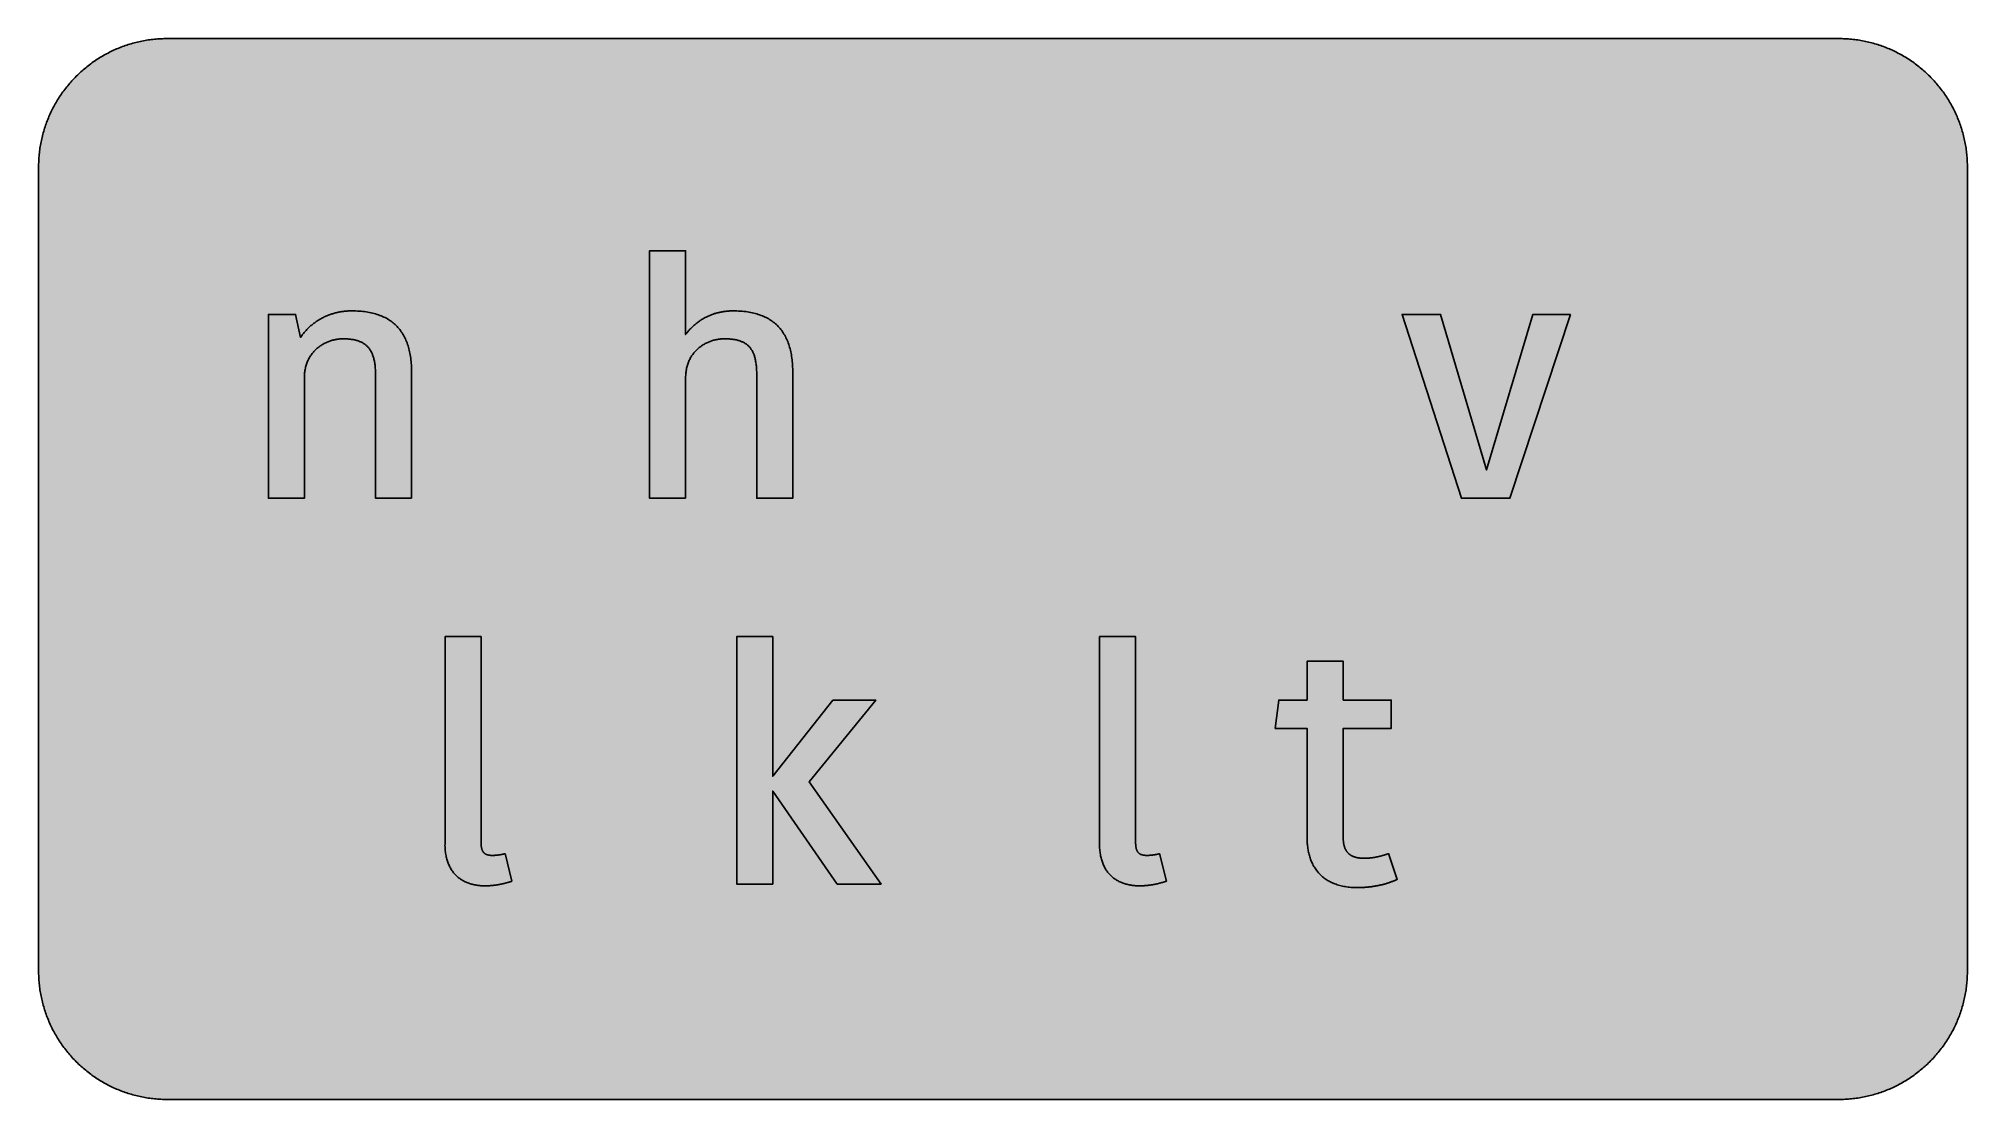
# Model space of a CAD drawing. Header units: millimetres. Extents: x 0 to 212, y 0 to 116.
import ezdxf

# ---------------------------------------------------------------- set-up
doc = ezdxf.new("R2010")
doc.units = ezdxf.units.MM

msp = doc.modelspace()

# ---------------------------------------------------------------- hatches: boundary and pattern name
for color, points in [(254, [(14.1633, 0.0536), (13.9878, 0.0533), (13.8125, 0.0559), (13.6373, 0.061), (13.462, 0.0686), (13.2893, 0.0787), (13.114, 0.0914), (12.9413, 0.1041), (12.7686, 0.1219), (12.5959, 0.1397), (12.4231, 0.16), (12.2504, 0.1829), (12.0777, 0.2057), (11.9075, 0.2337), (11.7373, 0.2616), (11.5672, 0.2921), (11.397, 0.3251), (11.2268, 0.3607), (11.0592, 0.3988), (10.8915, 0.4369), (10.7239, 0.4775), (10.5562, 0.5207), (10.3886, 0.5664), (10.2235, 0.6121), (10.0584, 0.6629), (9.8933, 0.7137), (9.7307, 0.7671), (9.5682, 0.8204), (9.4056, 0.8788), (9.2431, 0.9373), (9.083, 0.9982), (8.923, 1.0617), (8.763, 1.1252), (8.6055, 1.1938), (8.4455, 1.2624), (8.2906, 1.331), (8.1331, 1.4046), (7.9781, 1.4783), (7.8232, 1.5545), (7.6708, 1.6332), (7.5184, 1.7145), (7.366, 1.7958), (7.2161, 1.8796), (7.0663, 1.966), (6.919, 2.0523), (6.7716, 2.1438), (6.6243, 2.2352), (6.4795, 2.3266), (6.3348, 2.4232), (6.19, 2.5197), (6.0477, 2.6187), (5.908, 2.7178), (5.7683, 2.8194), (5.6286, 2.9235), (5.4915, 3.0302), (5.3543, 3.1369), (5.2197, 3.2461), (5.0851, 3.3579), (4.953, 3.4722), (4.8209, 3.5865), (4.6914, 3.7033), (4.5644, 3.8202), (4.4348, 3.9395), (4.3104, 4.0615), (4.1859, 4.1859), (4.0615, 4.3104), (3.9395, 4.4348), (3.8202, 4.5618), (3.7033, 4.6914), (3.5865, 4.8209), (3.4722, 4.953), (3.3579, 5.0851), (3.2487, 5.2197), (3.1369, 5.3543), (3.0302, 5.4915), (2.9235, 5.6286), (2.8194, 5.7683), (2.7178, 5.908), (2.6187, 6.0477), (2.5197, 6.19), (2.4232, 6.3348), (2.3266, 6.477), (2.2352, 6.6243), (2.1438, 6.7691), (2.0523, 6.919), (1.966, 7.0663), (1.8796, 7.2161), (1.7958, 7.366), (1.7145, 7.5184), (1.6332, 7.6708), (1.5545, 7.8232), (1.4783, 7.9781), (1.4046, 8.1331), (1.331, 8.2906), (1.2598, 8.4455), (1.1913, 8.603), (1.1252, 8.763), (1.0592, 8.923), (0.9982, 9.083), (0.9373, 9.2431), (0.8763, 9.4056), (0.8204, 9.5682), (0.7645, 9.7307), (0.7112, 9.8933), (0.6604, 10.0584), (0.6121, 10.2235), (0.5639, 10.3911), (0.5207, 10.5562), (0.4775, 10.7239), (0.4343, 10.8915), (0.3962, 11.0592), (0.3607, 11.2268), (0.3251, 11.397), (0.2921, 11.5672), (0.2616, 11.7373), (0.2311, 11.9075), (0.2057, 12.0802), (0.1803, 12.2504), (0.1575, 12.4231), (0.1372, 12.5959), (0.1194, 12.7686), (0.1041, 12.9413), (0.0889, 13.1166), (0.0787, 13.2893), (0.0686, 13.4645), (0.061, 13.6373), (0.0559, 13.8125), (0.0508, 13.9878), (0.0508, 14.163), (0.0522, 102.3592), (0.0508, 102.5322), (0.0559, 102.7074), (0.061, 102.8827), (0.0686, 103.058), (0.0787, 103.2307), (0.0889, 103.4059), (0.1041, 103.5787), (0.1194, 103.7514), (0.1372, 103.9241), (0.1575, 104.0968), (0.1803, 104.2695), (0.2057, 104.4423), (0.2311, 104.6124), (0.2616, 104.7826), (0.2921, 104.9528), (0.3251, 105.123), (0.3607, 105.2932), (0.3962, 105.4608), (0.4343, 105.6284), (0.4775, 105.7961), (0.5207, 105.9637), (0.5639, 106.1314), (0.6121, 106.2965), (0.6604, 106.4616), (0.7112, 106.6267), (0.7645, 106.7892), (0.8204, 106.9518), (0.8763, 107.1143), (0.9373, 107.2769), (0.9982, 107.4369), (1.0592, 107.5969), (1.1252, 107.757), (1.1913, 107.9144), (1.2598, 108.0745), (1.331, 108.2294), (1.4046, 108.3869), (1.4783, 108.5418), (1.5545, 108.6968), (1.6332, 108.8492), (1.7145, 109.0016), (1.7958, 109.154), (1.8796, 109.3038), (1.966, 109.4537), (2.0523, 109.601), (2.1438, 109.7483), (2.2352, 109.8956), (2.3266, 110.0404), (2.4232, 110.1852), (2.5197, 110.33), (2.6187, 110.4722), (2.7178, 110.6119), (2.8194, 110.7516), (2.9235, 110.8913), (3.0302, 111.0285), (3.1369, 111.1656), (3.2487, 111.3003), (3.3579, 111.4349), (3.4722, 111.567), (3.5865, 111.699), (3.7033, 111.8286), (3.8202, 111.9556), (3.9395, 112.0851), (4.0615, 112.2096), (4.1859, 112.334), (4.3104, 112.4585), (4.4348, 112.5804), (4.5644, 112.6998), (4.6914, 112.8166), (4.8209, 112.9335), (4.953, 113.0478), (5.0851, 113.1621), (5.2197, 113.2713), (5.3543, 113.3831), (5.4915, 113.4897), (5.6286, 113.5964), (5.7683, 113.7006), (5.908, 113.8022), (6.0477, 113.9012), (6.19, 114.0003), (6.3348, 114.0968), (6.4795, 114.1933), (6.6243, 114.2848), (6.7716, 114.3762), (6.919, 114.4676), (7.0663, 114.554), (7.2161, 114.6404), (7.366, 114.7242), (7.5184, 114.8055), (7.6708, 114.8867), (7.8232, 114.9655), (7.9781, 115.0417), (8.1331, 115.1153), (8.2906, 115.189), (8.4455, 115.2601), (8.6055, 115.3287), (8.763, 115.3947), (8.923, 115.4608), (9.083, 115.5217), (9.2431, 115.5827), (9.4056, 115.6437), (9.5682, 115.6995), (9.7307, 115.7554), (9.8933, 115.8088), (10.0584, 115.8596), (10.2235, 115.9078), (10.3886, 115.9561), (10.5562, 115.9993), (10.7239, 116.0424), (10.8915, 116.0856), (11.0592, 116.1237), (11.2268, 116.1593), (11.397, 116.1948), (11.5672, 116.2279), (11.7373, 116.2583), (11.9075, 116.2888), (12.0777, 116.3142), (12.2504, 116.3396), (12.4231, 116.3625), (12.5959, 116.3828), (12.7686, 116.4006), (12.9413, 116.4158), (13.114, 116.4311), (13.2893, 116.4412), (13.462, 116.4514), (13.6373, 116.459), (13.8125, 116.4641), (13.9878, 116.4692), (14.163, 116.4692), (197.6078, 116.4703), (197.7822, 116.4692), (197.9574, 116.4641), (198.1327, 116.459), (198.3054, 116.4514), (198.4807, 116.4412), (198.6534, 116.4311), (198.8287, 116.4158), (199.0014, 116.4006), (199.1741, 116.3828), (199.3468, 116.3625), (199.5195, 116.3396), (199.6897, 116.3142), (199.8624, 116.2888), (200.0326, 116.2583), (200.2028, 116.2279), (200.373, 116.1948), (200.5432, 116.1593), (200.7108, 116.1237), (200.8784, 116.0856), (201.0461, 116.0424), (201.2137, 115.9993), (201.3788, 115.9561), (201.5465, 115.9078), (201.7116, 115.8596), (201.8767, 115.8088), (202.0392, 115.7554), (202.2018, 115.6995), (202.3643, 115.6437), (202.5269, 115.5827), (202.6869, 115.5217), (202.8469, 115.4608), (203.007, 115.3947), (203.167, 115.3287), (203.3245, 115.2601), (203.4794, 115.189), (203.6369, 115.1153), (203.7918, 115.0417), (203.9468, 114.9655), (204.0992, 114.8867), (204.2516, 114.8055), (204.404, 114.7242), (204.5538, 114.6404), (204.7037, 114.554), (204.8535, 114.4676), (205.0009, 114.3762), (205.1456, 114.2848), (205.293, 114.1933), (205.4352, 114.0968), (205.58, 114.0003), (205.7222, 113.9012), (205.8619, 113.8022), (206.0016, 113.7006), (206.1413, 113.5964), (206.2785, 113.4897), (206.4156, 113.3831), (206.5503, 113.2713), (206.6849, 113.1621), (206.817, 113.0478), (206.949, 112.9335), (207.0786, 112.8166), (207.2081, 112.6998), (207.3351, 112.5804), (207.4596, 112.4585), (207.584, 112.334), (207.7085, 112.2096), (207.8304, 112.0851), (207.9498, 111.9556), (208.0666, 111.8286), (208.1835, 111.699), (208.2978, 111.567), (208.4121, 111.4349), (208.5238, 111.3003), (208.6331, 111.1656), (208.7397, 111.0285), (208.8464, 110.8913), (208.9506, 110.7516), (209.0522, 110.6119), (209.1512, 110.4722), (209.2503, 110.33), (209.3468, 110.1852), (209.4433, 110.0404), (209.5348, 109.8956), (209.6262, 109.7483), (209.7176, 109.601), (209.804, 109.4537), (209.8904, 109.3038), (209.9742, 109.154), (210.0555, 109.0016), (210.1367, 108.8492), (210.2155, 108.6968), (210.2917, 108.5418), (210.3653, 108.3869), (210.439, 108.2294), (210.5076, 108.0745), (210.5762, 107.9144), (210.6447, 107.757), (210.7082, 107.5969), (210.7717, 107.4369), (210.8327, 107.2769), (210.8911, 107.1143), (210.9495, 106.9518), (211.0029, 106.7892), (211.0562, 106.6267), (211.107, 106.4616), (211.1578, 106.2965), (211.2035, 106.1314), (211.2493, 105.9637), (211.2924, 105.7961), (211.3331, 105.6284), (211.3712, 105.4608), (211.4093, 105.2932), (211.4448, 105.123), (211.4779, 104.9528), (211.5083, 104.7826), (211.5363, 104.6124), (211.5642, 104.4423), (211.5871, 104.2695), (211.6099, 104.0968), (211.6303, 103.9241), (211.648, 103.7514), (211.6658, 103.5787), (211.6785, 103.4059), (211.6912, 103.2307), (211.7014, 103.058), (211.709, 102.8827), (211.7141, 102.7074), (211.7166, 102.5322), (211.7166, 102.3569), (211.7189, 14.1647), (211.7166, 13.9878), (211.7141, 13.8125), (211.709, 13.6373), (211.7014, 13.4645), (211.6912, 13.2893), (211.6785, 13.1166), (211.6658, 12.9413), (211.648, 12.7686), (211.6303, 12.5959), (211.6099, 12.4231), (211.5871, 12.2504), (211.5642, 12.0802), (211.5363, 11.9075), (211.5083, 11.7373), (211.4779, 11.5672), (211.4448, 11.397), (211.4093, 11.2268), (211.3712, 11.0592), (211.3331, 10.8915), (211.2924, 10.7239), (211.2493, 10.5562), (211.2035, 10.3911), (211.1578, 10.2235), (211.107, 10.0584), (211.0562, 9.8933), (211.0029, 9.7307), (210.9495, 9.5682), (210.8911, 9.4056), (210.8327, 9.2431), (210.7717, 9.083), (210.7082, 8.923), (210.6447, 8.763), (210.5762, 8.603), (210.5076, 8.4455), (210.439, 8.2906), (210.3653, 8.1331), (210.2917, 7.9781), (210.2155, 7.8232), (210.1367, 7.6708), (210.0555, 7.5184), (209.9742, 7.366), (209.8904, 7.2161), (209.804, 7.0663), (209.7176, 6.919), (209.6262, 6.7691), (209.5348, 6.6243), (209.4433, 6.477), (209.3468, 6.3348), (209.2503, 6.19), (209.1512, 6.0477), (209.0522, 5.908), (208.9506, 5.7683), (208.8464, 5.6286), (208.7397, 5.4915), (208.6331, 5.3543), (208.5238, 5.2197), (208.4121, 5.0851), (208.2978, 4.953), (208.1835, 4.8209), (208.0666, 4.6914), (207.9498, 4.5618), (207.8304, 4.4348), (207.7085, 4.3104), (207.584, 4.1859), (207.4596, 4.0615), (207.3351, 3.9395), (207.2081, 3.8202), (207.0786, 3.7033), (206.949, 3.5865), (206.817, 3.4722), (206.6849, 3.3579), (206.5503, 3.2461), (206.4156, 3.1369), (206.2785, 3.0302), (206.1413, 2.9235), (206.0016, 2.8194), (205.8619, 2.7178), (205.7222, 2.6187), (205.58, 2.5197), (205.4352, 2.4232), (205.293, 2.3266), (205.1456, 2.2352), (205.0009, 2.1438), (204.8535, 2.0523), (204.7037, 1.966), (204.5538, 1.8796), (204.404, 1.7958), (204.2516, 1.7145), (204.0992, 1.6332), (203.9468, 1.5545), (203.7918, 1.4783), (203.6369, 1.4046), (203.4794, 1.331), (203.3245, 1.2624), (203.167, 1.1938), (203.007, 1.1252), (202.8469, 1.0617), (202.6869, 0.9982), (202.5269, 0.9373), (202.3643, 0.8788), (202.2018, 0.8204), (202.0392, 0.7671), (201.8767, 0.7137), (201.7116, 0.6629), (201.5465, 0.6121), (201.3788, 0.5664), (201.2137, 0.5207), (201.0461, 0.4775), (200.8784, 0.4369), (200.7108, 0.3988), (200.5432, 0.3607), (200.373, 0.3251), (200.2028, 0.2921), (200.0326, 0.2616), (199.8624, 0.2337), (199.6897, 0.2057), (199.5195, 0.1829), (199.3468, 0.16), (199.1741, 0.1397), (199.0014, 0.1219), (198.8287, 0.1041), (198.6534, 0.0914), (198.4807, 0.0787), (198.3054, 0.0686), (198.1327, 0.061), (197.9574, 0.0559), (197.7822, 0.0533), (197.6069, 0.0533)]), (59, [(71.0586, 66.0231), (71.0586, 79.2547), (71.059, 79.3902), (71.0641, 79.5249), (71.0717, 79.6569), (71.0844, 79.7865), (71.0997, 79.916), (71.1175, 80.0405), (71.1378, 80.1624), (71.1632, 80.2843), (71.1886, 80.4012), (71.2191, 80.518), (71.2521, 80.6323), (71.2876, 80.7415), (71.3257, 80.8507), (71.3664, 80.9574), (71.4096, 81.0616), (71.4553, 81.1657), (71.5035, 81.2648), (71.5543, 81.3613), (71.6077, 81.4578), (71.6636, 81.5492), (71.7194, 81.6407), (71.7804, 81.7296), (71.8414, 81.8159), (71.9049, 81.8998), (71.9684, 81.981), (72.0369, 82.0623), (72.1055, 82.1385), (72.1766, 82.2147), (72.2478, 82.2884), (72.3214, 82.3595), (72.3976, 82.4281), (72.4738, 82.4941), (72.55, 82.5576), (72.6313, 82.6211), (72.71, 82.6821), (72.7939, 82.738), (72.8751, 82.7938), (72.959, 82.8472), (73.0428, 82.9005), (73.1291, 82.9488), (73.2155, 82.997), (73.3044, 83.0428), (73.3908, 83.0859), (73.4797, 83.1266), (73.5686, 83.1647), (73.66, 83.2028), (73.7489, 83.2383), (73.8403, 83.2714), (73.9318, 83.3018), (74.0207, 83.3298), (74.1121, 83.3577), (74.2036, 83.3806), (74.295, 83.4034), (74.3864, 83.4238), (74.4779, 83.4441), (74.5693, 83.4593), (74.6608, 83.4746), (74.7522, 83.4873), (74.8411, 83.4974), (74.9325, 83.5076), (75.0214, 83.5152), (75.1103, 83.5177), (75.1992, 83.5228), (75.2856, 83.5228), (75.4024, 83.5228), (75.5193, 83.5203), (75.631, 83.5152), (75.7428, 83.5101), (75.852, 83.505), (75.9562, 83.4974), (76.0628, 83.4873), (76.1644, 83.4746), (76.2635, 83.4619), (76.3626, 83.4492), (76.4591, 83.4314), (76.5531, 83.4136), (76.6445, 83.3933), (76.7334, 83.373), (76.8223, 83.3501), (76.9087, 83.3247), (76.9925, 83.2993), (77.0738, 83.2714), (77.155, 83.2409), (77.2312, 83.2079), (77.3074, 83.1748), (77.3811, 83.1393), (77.4548, 83.1012), (77.5233, 83.0631), (77.5919, 83.0199), (77.658, 82.9767), (77.724, 82.931), (77.785, 82.8853), (77.8459, 82.8345), (77.9043, 82.7837), (77.9628, 82.7303), (78.0186, 82.6745), (78.0694, 82.616), (78.1228, 82.5551), (78.171, 82.4941), (78.2193, 82.4281), (78.265, 82.362), (78.3082, 82.2935), (78.3514, 82.2223), (78.392, 82.1487), (78.4301, 82.0725), (78.4682, 81.9963), (78.5038, 81.915), (78.5368, 81.8312), (78.5698, 81.7474), (78.5978, 81.6585), (78.6282, 81.5696), (78.6536, 81.4756), (78.679, 81.3816), (78.7019, 81.2825), (78.7248, 81.1835), (78.7425, 81.0819), (78.7629, 80.9752), (78.7781, 80.8685), (78.7933, 80.7568), (78.806, 80.645), (78.8187, 80.5282), (78.8289, 80.4113), (78.8365, 80.2894), (78.8441, 80.1649), (78.8492, 80.0379), (78.8543, 79.9084), (78.8568, 79.7763), (78.8568, 79.6417), (78.8582, 66.0231), (82.816, 66.0231), (82.816, 79.8364), (82.8142, 80.0405), (82.8091, 80.2437), (82.8015, 80.4443), (82.7913, 80.6399), (82.7761, 80.833), (82.7608, 81.0235), (82.7405, 81.2114), (82.7176, 81.3968), (82.6922, 81.5772), (82.6618, 81.755), (82.6313, 81.9302), (82.5957, 82.1004), (82.5576, 82.2706), (82.5144, 82.4357), (82.4713, 82.5983), (82.423, 82.7557), (82.3722, 82.9132), (82.3189, 83.0656), (82.2604, 83.2155), (82.1995, 83.3628), (82.136, 83.505), (82.0699, 83.6447), (81.9988, 83.7819), (81.9277, 83.9165), (81.8515, 84.0461), (81.7702, 84.1731), (81.6864, 84.2975), (81.6026, 84.4194), (81.5111, 84.5363), (81.4197, 84.6506), (81.3232, 84.7623), (81.2241, 84.8716), (81.1225, 84.9757), (81.0158, 85.0773), (80.9066, 85.1764), (80.7949, 85.2703), (80.678, 85.3618), (80.5586, 85.4507), (80.4367, 85.5345), (80.3097, 85.6183), (80.1802, 85.6971), (80.0481, 85.7707), (79.9109, 85.8444), (79.7738, 85.913), (79.629, 85.979), (79.4842, 86.04), (79.3344, 86.0984), (79.1794, 86.1543), (79.0245, 86.2076), (78.8645, 86.2559), (78.6994, 86.3016), (78.5343, 86.3422), (78.3641, 86.3829), (78.1888, 86.4184), (78.011, 86.4489), (77.8307, 86.4794), (77.6478, 86.5048), (77.4598, 86.5251), (77.2668, 86.5454), (77.0712, 86.5607), (76.8731, 86.5708), (76.6724, 86.581), (76.4667, 86.5861), (76.2559, 86.5861), (76.1619, 86.5861), (76.0679, 86.5861), (75.9739, 86.581), (75.88, 86.5784), (75.786, 86.5708), (75.692, 86.5657), (75.6006, 86.5556), (75.5066, 86.548), (75.4126, 86.5378), (75.3212, 86.5251), (75.2297, 86.5124), (75.1383, 86.4972), (75.0468, 86.4819), (74.9554, 86.4641), (74.864, 86.4464), (74.7725, 86.426), (74.6836, 86.4057), (74.5922, 86.3829), (74.5033, 86.36), (74.4144, 86.3371), (74.3255, 86.3092), (74.2366, 86.2838), (74.1502, 86.2559), (74.0613, 86.2254), (73.975, 86.1949), (73.8886, 86.1619), (73.8022, 86.1289), (73.7184, 86.0933), (73.6321, 86.0577), (73.5482, 86.0222), (73.4644, 85.9815), (73.3806, 85.9434), (73.2968, 85.9003), (73.2155, 85.8596), (73.1342, 85.8164), (73.0529, 85.7707), (72.9717, 85.725), (72.8904, 85.6767), (72.8116, 85.6285), (72.7329, 85.5777), (72.6542, 85.5269), (72.578, 85.4735), (72.4992, 85.4202), (72.423, 85.3643), (72.3494, 85.3084), (72.2732, 85.25), (72.1995, 85.1916), (72.1258, 85.1306), (72.0522, 85.0697), (71.9811, 85.0062), (71.9099, 84.9427), (71.8388, 84.8766), (71.7702, 84.8106), (71.7017, 84.742), (71.6331, 84.6709), (71.5645, 84.6023), (71.4985, 84.5287), (71.4324, 84.455), (71.3689, 84.3813), (71.3054, 84.3051), (71.2419, 84.2289), (71.1784, 84.1502), (71.1175, 84.0689), (71.0565, 83.9876), (71.0586, 93.187), (67.0994, 93.187), (67.0994, 66.0231)]), (59, [(40.9843, 66.0231), (40.9843, 79.8364), (40.9804, 80.0405), (40.9778, 80.2437), (40.9702, 80.4443), (40.96, 80.6399), (40.9448, 80.833), (40.9296, 81.0235), (40.9092, 81.2114), (40.8864, 81.3968), (40.861, 81.5772), (40.8305, 81.755), (40.7975, 81.9302), (40.7645, 82.1004), (40.7264, 82.2706), (40.6832, 82.4357), (40.64, 82.5983), (40.5917, 82.7557), (40.5409, 82.9132), (40.4851, 83.0656), (40.4292, 83.2155), (40.3682, 83.3628), (40.3047, 83.505), (40.2387, 83.6447), (40.1676, 83.7819), (40.0939, 83.9165), (40.0177, 84.0461), (39.939, 84.1731), (39.8551, 84.2975), (39.7688, 84.4194), (39.6799, 84.5363), (39.5859, 84.6506), (39.4919, 84.7623), (39.3929, 84.8716), (39.2887, 84.9757), (39.182, 85.0773), (39.0728, 85.1764), (38.9611, 85.2703), (38.8468, 85.3618), (38.7274, 85.4507), (38.6029, 85.5345), (38.4785, 85.6183), (38.3489, 85.6971), (38.2168, 85.7707), (38.0797, 85.8444), (37.94, 85.913), (37.7977, 85.979), (37.6504, 86.04), (37.5006, 86.0984), (37.3482, 86.1543), (37.1907, 86.2076), (37.0307, 86.2559), (36.8681, 86.3016), (36.7005, 86.3422), (36.5303, 86.3829), (36.3576, 86.4184), (36.1798, 86.4489), (35.9994, 86.4794), (35.814, 86.5048), (35.626, 86.5251), (35.4355, 86.5454), (35.24, 86.5607), (35.0418, 86.5708), (34.8386, 86.581), (34.6329, 86.5861), (34.4246, 86.5861), (34.323, 86.5861), (34.2214, 86.5835), (34.1198, 86.581), (34.0182, 86.5759), (33.9166, 86.5708), (33.815, 86.5632), (33.716, 86.553), (33.6144, 86.5429), (33.5153, 86.5327), (33.4137, 86.5175), (33.3146, 86.5048), (33.2156, 86.4895), (33.1165, 86.4718), (33.0175, 86.4514), (32.9184, 86.4311), (32.8193, 86.4108), (32.7228, 86.3879), (32.6238, 86.3625), (32.5272, 86.3371), (32.4307, 86.3117), (32.3342, 86.2813), (32.2377, 86.2533), (32.1437, 86.2203), (32.0472, 86.1873), (31.9532, 86.1543), (31.8592, 86.1187), (31.7652, 86.0806), (31.6713, 86.0425), (31.5798, 86.0019), (31.4884, 85.9612), (31.3969, 85.918), (31.3055, 85.8749), (31.2141, 85.8291), (31.1252, 85.7809), (31.0363, 85.7326), (30.9474, 85.6818), (30.861, 85.631), (30.7746, 85.5777), (30.6883, 85.5243), (30.6019, 85.4685), (30.5181, 85.41), (30.4317, 85.3516), (30.3505, 85.2907), (30.2666, 85.2297), (30.1854, 85.1662), (30.1041, 85.1002), (30.0228, 85.0341), (29.9441, 84.9655), (29.8653, 84.897), (29.7866, 84.8258), (29.7104, 84.7547), (29.6342, 84.6811), (29.5605, 84.6049), (29.4843, 84.5287), (29.4132, 84.4499), (29.3395, 84.3712), (29.2684, 84.2899), (29.1973, 84.2061), (29.1287, 84.1223), (29.0601, 84.0359), (28.9941, 83.9495), (28.9255, 83.8606), (28.862, 83.7692), (28.796, 83.6778), (28.2554, 86.2016), (25.2677, 86.2016), (25.2677, 66.0231), (29.2255, 66.0231), (29.2255, 79.2547), (29.2252, 79.3902), (29.2303, 79.5249), (29.2405, 79.6569), (29.2506, 79.7865), (29.2659, 79.916), (29.2837, 80.0405), (29.3065, 80.1624), (29.3294, 80.2843), (29.3573, 80.4012), (29.3878, 80.518), (29.4183, 80.6323), (29.4538, 80.7415), (29.4945, 80.8507), (29.5351, 80.9574), (29.5783, 81.0616), (29.624, 81.1657), (29.6723, 81.2648), (29.7231, 81.3613), (29.7739, 81.4578), (29.8298, 81.5492), (29.8882, 81.6407), (29.9466, 81.7296), (30.0076, 81.8159), (30.0711, 81.8998), (30.1371, 81.981), (30.2031, 82.0623), (30.2717, 82.1385), (30.3428, 82.2147), (30.4165, 82.2884), (30.4902, 82.3595), (30.5638, 82.4281), (30.64, 82.4941), (30.7188, 82.5576), (30.7975, 82.6211), (30.8788, 82.6821), (30.9601, 82.738), (31.0439, 82.7938), (31.1277, 82.8472), (31.2115, 82.9005), (31.2979, 82.9488), (31.3842, 82.997), (31.4706, 83.0428), (31.5595, 83.0859), (31.6484, 83.1266), (31.7373, 83.1647), (31.8262, 83.2028), (31.9176, 83.2383), (32.0065, 83.2714), (32.098, 83.3018), (32.1894, 83.3298), (32.2809, 83.3577), (32.3723, 83.3806), (32.4637, 83.4034), (32.5552, 83.4238), (32.6466, 83.4441), (32.7381, 83.4593), (32.8295, 83.4746), (32.9209, 83.4873), (33.0098, 83.4974), (33.1013, 83.5076), (33.1902, 83.5152), (33.2791, 83.5177), (33.368, 83.5228), (33.4543, 83.5228), (33.5661, 83.5228), (33.6779, 83.5203), (33.7845, 83.5152), (33.8912, 83.5101), (33.9954, 83.505), (34.0995, 83.4974), (34.1986, 83.4873), (34.2976, 83.4746), (34.3967, 83.4619), (34.4907, 83.4492), (34.5846, 83.4314), (34.6786, 83.4136), (34.7675, 83.3933), (34.8564, 83.373), (34.9428, 83.3501), (35.0266, 83.3247), (35.1104, 83.2993), (35.1917, 83.2714), (35.2704, 83.2409), (35.3492, 83.2079), (35.4254, 83.1748), (35.499, 83.1393), (35.5702, 83.1012), (35.6413, 83.0631), (35.7099, 83.0199), (35.7759, 82.9767), (35.8419, 82.931), (35.9054, 82.8853), (35.9664, 82.8345), (36.0274, 82.7837), (36.0858, 82.7303), (36.1417, 82.6745), (36.195, 82.616), (36.2483, 82.5551), (36.2991, 82.4941), (36.3499, 82.4281), (36.3957, 82.362), (36.4414, 82.2935), (36.4871, 82.2223), (36.5277, 82.1487), (36.5684, 82.0725), (36.609, 81.9963), (36.6446, 81.915), (36.6801, 81.8312), (36.7132, 81.7474), (36.7462, 81.6585), (36.7767, 81.5696), (36.8046, 81.4756), (36.83, 81.3816), (36.8554, 81.2825), (36.8783, 81.1835), (36.9011, 81.0819), (36.9214, 80.9752), (36.9392, 80.8685), (36.9545, 80.7568), (36.9697, 80.645), (36.9824, 80.5282), (36.9926, 80.4113), (37.0027, 80.2894), (37.0103, 80.1649), (37.0154, 80.0379), (37.0205, 79.9084), (37.023, 79.7763), (37.023, 79.6417), (37.0251, 66.0231)]), (59, [(168.1498, 86.2016), (164.036, 86.2016), (158.9525, 69.1261), (153.9088, 86.2016), (149.6783, 86.2016), (156.198, 66.0231), (161.5144, 66.0231)]), (59, [(51.248, 27.026), (51.2293, 27.0205), (51.2089, 27.0129), (51.1912, 27.0078), (51.1708, 27.0027), (51.1531, 26.9977), (51.1327, 26.9926), (51.1124, 26.9875), (51.0921, 26.9824), (51.0718, 26.9773), (51.0489, 26.9723), (51.0286, 26.9672), (51.0083, 26.9646), (50.9854, 26.9596), (50.9651, 26.9545), (50.9422, 26.9494), (50.9194, 26.9443), (50.8991, 26.9418), (50.8762, 26.9367), (50.8533, 26.9316), (50.8305, 26.9291), (50.8076, 26.924), (50.7848, 26.9189), (50.7619, 26.9164), (50.739, 26.9113), (50.7162, 26.9088), (50.6933, 26.9037), (50.6705, 26.9011), (50.6476, 26.8986), (50.6222, 26.8935), (50.5993, 26.891), (50.5765, 26.8884), (50.5536, 26.8834), (50.5308, 26.8808), (50.5079, 26.8783), (50.485, 26.8757), (50.4622, 26.8707), (50.4393, 26.8681), (50.4165, 26.8656), (50.3936, 26.863), (50.3707, 26.8605), (50.3479, 26.858), (50.325, 26.8554), (50.3022, 26.8554), (50.2793, 26.8529), (50.259, 26.8503), (50.2361, 26.8478), (50.2158, 26.8453), (50.1929, 26.8453), (50.1726, 26.8427), (50.1523, 26.8402), (50.132, 26.8402), (50.1117, 26.8376), (50.0913, 26.8376), (50.071, 26.8351), (50.0507, 26.8351), (50.0329, 26.8351), (50.0126, 26.8326), (49.9948, 26.8326), (49.9745, 26.8326), (49.9567, 26.83), (49.9389, 26.83), (49.9237, 26.83), (49.9059, 26.83), (49.8881, 26.83), (49.8399, 26.83), (49.7942, 26.8326), (49.7459, 26.8326), (49.7027, 26.8351), (49.657, 26.8376), (49.6164, 26.8427), (49.5732, 26.8453), (49.5325, 26.8503), (49.4944, 26.8554), (49.4563, 26.863), (49.4182, 26.8707), (49.3827, 26.8783), (49.3471, 26.8859), (49.3116, 26.8935), (49.2785, 26.9037), (49.2455, 26.9138), (49.215, 26.9265), (49.1846, 26.9367), (49.1566, 26.9494), (49.1261, 26.9646), (49.1007, 26.9773), (49.0728, 26.9926), (49.0474, 27.0078), (49.022, 27.0256), (48.9991, 27.0408), (48.9763, 27.0612), (48.9534, 27.0789), (48.9331, 27.0993), (48.9128, 27.1196), (48.8925, 27.1399), (48.8721, 27.1628), (48.8544, 27.1856), (48.8366, 27.2085), (48.8213, 27.2339), (48.8061, 27.2567), (48.7909, 27.2847), (48.7756, 27.3101), (48.7629, 27.338), (48.7502, 27.3685), (48.7375, 27.3964), (48.7248, 27.4269), (48.7147, 27.4599), (48.7045, 27.4904), (48.6943, 27.5234), (48.6842, 27.559), (48.6766, 27.592), (48.6689, 27.6301), (48.6613, 27.6657), (48.6537, 27.7038), (48.6461, 27.7419), (48.641, 27.7825), (48.6359, 27.8232), (48.6308, 27.8638), (48.6258, 27.9044), (48.6232, 27.9502), (48.6207, 27.9933), (48.6156, 28.0391), (48.6131, 28.0848), (48.6131, 28.133), (48.6105, 28.1813), (48.608, 28.2296), (48.608, 28.2804), (48.608, 28.3312), (48.608, 28.382), (48.6089, 50.8536), (44.6511, 50.8536), (44.6511, 28.0744), (44.6507, 27.9197), (44.6557, 27.7698), (44.6634, 27.6225), (44.6735, 27.4777), (44.6862, 27.3355), (44.7015, 27.1983), (44.7192, 27.0612), (44.7421, 26.9291), (44.765, 26.7995), (44.7904, 26.6725), (44.8208, 26.5481), (44.8513, 26.4262), (44.8843, 26.3068), (44.9224, 26.1899), (44.9605, 26.0756), (45.0012, 25.9664), (45.0444, 25.8572), (45.0926, 25.7531), (45.1409, 25.6489), (45.1891, 25.5499), (45.2425, 25.4508), (45.2984, 25.3568), (45.3542, 25.2654), (45.4127, 25.1739), (45.4736, 25.0876), (45.5371, 25.0038), (45.6006, 24.9199), (45.6692, 24.8412), (45.7378, 24.7625), (45.8089, 24.6888), (45.88, 24.6177), (45.9537, 24.5466), (46.0299, 24.478), (46.1086, 24.4145), (46.1874, 24.351), (46.2686, 24.29), (46.3499, 24.2341), (46.4337, 24.1783), (46.5201, 24.1249), (46.6065, 24.0741), (46.6954, 24.0233), (46.7843, 23.9776), (46.8757, 23.9344), (46.9697, 23.8912), (47.0637, 23.8531), (47.1576, 23.815), (47.2542, 23.7795), (47.3507, 23.7465), (47.4497, 23.7134), (47.5488, 23.6855), (47.6504, 23.6576), (47.752, 23.6347), (47.8536, 23.6118), (47.9577, 23.5915), (48.0619, 23.5712), (48.166, 23.556), (48.2727, 23.5407), (48.3794, 23.528), (48.4861, 23.5179), (48.5953, 23.5102), (48.7045, 23.5026), (48.8137, 23.4975), (48.9229, 23.495), (49.0347, 23.495), (49.088, 23.495), (49.1388, 23.495), (49.1922, 23.495), (49.2455, 23.4975), (49.2963, 23.4975), (49.3471, 23.5001), (49.4005, 23.5026), (49.4513, 23.5052), (49.5021, 23.5077), (49.5529, 23.5102), (49.6037, 23.5128), (49.6545, 23.5179), (49.7053, 23.5204), (49.7561, 23.5255), (49.8069, 23.5306), (49.8551, 23.5356), (49.9059, 23.5407), (49.9542, 23.5458), (50.005, 23.5509), (50.0532, 23.556), (50.1015, 23.5636), (50.1523, 23.5687), (50.2006, 23.5763), (50.2488, 23.5814), (50.2971, 23.589), (50.3428, 23.5966), (50.3911, 23.6042), (50.4393, 23.6118), (50.485, 23.6195), (50.5333, 23.6271), (50.579, 23.6347), (50.6273, 23.6449), (50.673, 23.6525), (50.7187, 23.6626), (50.7644, 23.6703), (50.8102, 23.6804), (50.8559, 23.6906), (50.8991, 23.7007), (50.9448, 23.7084), (50.9905, 23.7185), (51.0337, 23.7287), (51.0794, 23.7388), (51.1226, 23.7515), (51.1658, 23.7617), (51.2089, 23.7719), (51.2521, 23.782), (51.2953, 23.7947), (51.3385, 23.8049), (51.3791, 23.815), (51.4223, 23.8277), (51.4629, 23.8404), (51.5061, 23.8506), (51.5468, 23.8633), (51.5874, 23.8735), (51.628, 23.8862), (51.6687, 23.8989), (51.7093, 23.9116), (51.75, 23.9243), (51.7906, 23.9344), (51.8287, 23.9471), (51.8668, 23.9598), (51.9074, 23.9725), (51.9455, 23.9852), (51.9836, 23.9979)]), (59, [(80.6235, 23.6897), (80.6235, 33.8952), (87.6875, 23.6897), (92.498, 23.6897), (84.6212, 34.9042), (91.9166, 43.8683), (87.2215, 43.8683), (80.6235, 35.524), (80.6235, 50.8536), (76.6657, 50.8536), (76.6657, 23.6897)]), (59, [(123.0768, 27.026), (123.0579, 27.0205), (123.0376, 27.0129), (123.0198, 27.0078), (122.9995, 27.0027), (122.9817, 26.9977), (122.9614, 26.9926), (122.9411, 26.9875), (122.9208, 26.9824), (122.9004, 26.9773), (122.8776, 26.9723), (122.8573, 26.9672), (122.8369, 26.9646), (122.8141, 26.9596), (122.7938, 26.9545), (122.7709, 26.9494), (122.748, 26.9443), (122.7277, 26.9418), (122.7049, 26.9367), (122.682, 26.9316), (122.6591, 26.9291), (122.6363, 26.924), (122.6134, 26.9189), (122.5906, 26.9164), (122.5677, 26.9113), (122.5448, 26.9088), (122.522, 26.9037), (122.4991, 26.9011), (122.4763, 26.8986), (122.4509, 26.8935), (122.428, 26.891), (122.4051, 26.8884), (122.3823, 26.8834), (122.3594, 26.8808), (122.3366, 26.8783), (122.3137, 26.8757), (122.2908, 26.8707), (122.268, 26.8681), (122.2451, 26.8656), (122.2223, 26.863), (122.1994, 26.8605), (122.1765, 26.858), (122.1537, 26.8554), (122.1308, 26.8554), (122.1105, 26.8529), (122.0876, 26.8503), (122.0648, 26.8478), (122.0445, 26.8453), (122.0216, 26.8453), (122.0013, 26.8427), (121.981, 26.8402), (121.9606, 26.8402), (121.9403, 26.8376), (121.92, 26.8376), (121.8997, 26.8351), (121.8794, 26.8351), (121.8616, 26.8351), (121.8413, 26.8326), (121.8235, 26.8326), (121.8057, 26.8326), (121.7854, 26.83), (121.7676, 26.83), (121.7524, 26.83), (121.7346, 26.83), (121.7168, 26.83), (121.6685, 26.83), (121.6228, 26.8326), (121.5771, 26.8326), (121.5314, 26.8351), (121.4857, 26.8376), (121.445, 26.8427), (121.4018, 26.8453), (121.3612, 26.8503), (121.3231, 26.8554), (121.285, 26.863), (121.2469, 26.8707), (121.2113, 26.8783), (121.1758, 26.8859), (121.1402, 26.8935), (121.1072, 26.9037), (121.0742, 26.9138), (121.0437, 26.9265), (121.0132, 26.9367), (120.9853, 26.9494), (120.9573, 26.9646), (120.9294, 26.9773), (120.9015, 26.9926), (120.8761, 27.0078), (120.8507, 27.0256), (120.8278, 27.0408), (120.8049, 27.0612), (120.7821, 27.0789), (120.7618, 27.0993), (120.7414, 27.1196), (120.7211, 27.1399), (120.7033, 27.1628), (120.683, 27.1856), (120.6678, 27.2085), (120.65, 27.2339), (120.6348, 27.2567), (120.6195, 27.2847), (120.6043, 27.3101), (120.5916, 27.338), (120.5789, 27.3685), (120.5662, 27.3964), (120.5535, 27.4269), (120.5433, 27.4599), (120.5332, 27.4904), (120.523, 27.5234), (120.5128, 27.559), (120.5052, 27.592), (120.4976, 27.6301), (120.49, 27.6657), (120.4824, 27.7038), (120.4747, 27.7419), (120.4697, 27.7825), (120.4646, 27.8232), (120.4595, 27.8638), (120.4544, 27.9044), (120.4519, 27.9502), (120.4493, 27.9933), (120.4443, 28.0391), (120.4417, 28.0848), (120.4417, 28.133), (120.4392, 28.1813), (120.4392, 28.2296), (120.4366, 28.2804), (120.4366, 28.3312), (120.4366, 28.382), (120.4376, 50.8536), (116.4802, 50.8536), (116.4802, 28.0744), (116.4793, 27.9197), (116.4844, 27.7698), (116.492, 27.6225), (116.5022, 27.4777), (116.5149, 27.3355), (116.5301, 27.1983), (116.5479, 27.0612), (116.5708, 26.9291), (116.5936, 26.7995), (116.619, 26.6725), (116.6495, 26.5481), (116.68, 26.4262), (116.7155, 26.3068), (116.7511, 26.1899), (116.7892, 26.0756), (116.8298, 25.9664), (116.8756, 25.8572), (116.9213, 25.7531), (116.9695, 25.6489), (117.0178, 25.5499), (117.0711, 25.4508), (117.127, 25.3568), (117.1829, 25.2654), (117.2413, 25.1739), (117.3023, 25.0876), (117.3658, 25.0038), (117.4318, 24.9199), (117.4979, 24.8412), (117.5664, 24.7625), (117.6376, 24.6888), (117.7087, 24.6177), (117.7823, 24.5466), (117.8585, 24.478), (117.9373, 24.4145), (118.016, 24.351), (118.0973, 24.29), (118.1786, 24.2341), (118.2624, 24.1783), (118.3488, 24.1249), (118.4351, 24.0741), (118.524, 24.0233), (118.6129, 23.9776), (118.7044, 23.9344), (118.7983, 23.8912), (118.8923, 23.8531), (118.9863, 23.815), (119.0828, 23.7795), (119.1793, 23.7465), (119.2784, 23.7134), (119.3775, 23.6855), (119.4791, 23.6576), (119.5807, 23.6347), (119.6823, 23.6118), (119.7864, 23.5915), (119.8905, 23.5712), (119.9947, 23.556), (120.1014, 23.5407), (120.208, 23.528), (120.3147, 23.5179), (120.4239, 23.5102), (120.5332, 23.5026), (120.6424, 23.4975), (120.7516, 23.495), (120.8634, 23.495), (120.9167, 23.495), (120.97, 23.495), (121.0208, 23.495), (121.0742, 23.4975), (121.125, 23.4975), (121.1783, 23.5001), (121.2291, 23.5026), (121.2799, 23.5052), (121.3307, 23.5077), (121.3815, 23.5102), (121.4323, 23.5128), (121.4831, 23.5179), (121.5339, 23.5204), (121.5847, 23.5255), (121.6355, 23.5306), (121.6838, 23.5356), (121.7346, 23.5407), (121.7854, 23.5458), (121.8336, 23.5509), (121.8819, 23.556), (121.9302, 23.5636), (121.981, 23.5687), (122.0292, 23.5763), (122.0775, 23.5814), (122.1257, 23.589), (122.1715, 23.5966), (122.2197, 23.6042), (122.268, 23.6118), (122.3137, 23.6195), (122.362, 23.6271), (122.4077, 23.6347), (122.4559, 23.6449), (122.5017, 23.6525), (122.5474, 23.6626), (122.5931, 23.6703), (122.6388, 23.6804), (122.6845, 23.6906), (122.7303, 23.7007), (122.7734, 23.7084), (122.8192, 23.7185), (122.8623, 23.7287), (122.9081, 23.7388), (122.9512, 23.7515), (122.9944, 23.7617), (123.0376, 23.7719), (123.0808, 23.782), (123.124, 23.7947), (123.1671, 23.8049), (123.2103, 23.815), (123.251, 23.8277), (123.2941, 23.8404), (123.3348, 23.8506), (123.3754, 23.8633), (123.4161, 23.8735), (123.4567, 23.8862), (123.4973, 23.8989), (123.538, 23.9116), (123.5786, 23.9243), (123.6193, 23.9344), (123.6574, 23.9471), (123.698, 23.9598), (123.7361, 23.9725), (123.7742, 23.9852), (123.8123, 23.9979)]), (59, [(139.259, 28.733), (139.258, 28.5852), (139.2631, 28.4404), (139.2682, 28.2956), (139.2784, 28.1534), (139.2885, 28.0111), (139.3038, 27.8714), (139.319, 27.7343), (139.3393, 27.5971), (139.3596, 27.4599), (139.385, 27.3279), (139.4104, 27.1958), (139.4409, 27.0637), (139.4714, 26.9342), (139.507, 26.8072), (139.5451, 26.6827), (139.5832, 26.5582), (139.6263, 26.4363), (139.6721, 26.3144), (139.7203, 26.1976), (139.7686, 26.0807), (139.8219, 25.9639), (139.8778, 25.8521), (139.9362, 25.7404), (139.9997, 25.6311), (140.0632, 25.5245), (140.1293, 25.4203), (140.1978, 25.3187), (140.2715, 25.2171), (140.3452, 25.1181), (140.4239, 25.0241), (140.5026, 24.9301), (140.5865, 24.8387), (140.6728, 24.7472), (140.7617, 24.6609), (140.8532, 24.577), (140.9471, 24.4932), (141.0437, 24.4145), (141.1453, 24.3383), (141.2469, 24.2621), (141.3535, 24.191), (141.4628, 24.1198), (141.5745, 24.0538), (141.6888, 23.9878), (141.8057, 23.9268), (141.925, 23.8684), (142.047, 23.81), (142.174, 23.7566), (142.3035, 23.7058), (142.4356, 23.6576), (142.5702, 23.6144), (142.7074, 23.5712), (142.8471, 23.5306), (142.9918, 23.495), (143.1366, 23.462), (143.2865, 23.4315), (143.4389, 23.4036), (143.5964, 23.3807), (143.7538, 23.3578), (143.9164, 23.3401), (144.079, 23.3274), (144.2466, 23.3147), (144.4193, 23.307), (144.592, 23.302), (144.7673, 23.2994), (144.8384, 23.2994), (144.9095, 23.2994), (144.9807, 23.302), (145.0518, 23.302), (145.1229, 23.3045), (145.194, 23.307), (145.2626, 23.3096), (145.3337, 23.3121), (145.4048, 23.3172), (145.476, 23.3197), (145.5445, 23.3248), (145.6157, 23.3299), (145.6842, 23.335), (145.7554, 23.3401), (145.8265, 23.3451), (145.8951, 23.3528), (145.9662, 23.3578), (146.0348, 23.3655), (146.1059, 23.3731), (146.1745, 23.3807), (146.243, 23.3909), (146.3142, 23.3985), (146.3827, 23.4086), (146.4513, 23.4188), (146.5224, 23.429), (146.591, 23.4391), (146.6596, 23.4518), (146.7282, 23.462), (146.7968, 23.4747), (146.8679, 23.4874), (146.9365, 23.5001), (147.005, 23.5128), (147.0736, 23.528), (147.1422, 23.5407), (147.2108, 23.556), (147.2794, 23.5712), (147.3454, 23.5864), (147.414, 23.6042), (147.4826, 23.6195), (147.5511, 23.6372), (147.6197, 23.655), (147.6858, 23.6728), (147.7543, 23.6906), (147.8229, 23.7109), (147.889, 23.7287), (147.9575, 23.749), (148.0236, 23.7693), (148.0922, 23.7922), (148.1582, 23.8125), (148.2268, 23.8354), (148.2928, 23.8557), (148.3589, 23.8785), (148.4274, 23.9039), (148.4935, 23.9268), (148.5595, 23.9522), (148.6256, 23.9751), (148.6916, 24.0005), (148.7576, 24.0259), (148.8237, 24.0538), (148.8897, 24.0792), (148.9558, 24.1071), (149.0218, 24.1351), (149.0878, 24.163), (149.1539, 24.1935), (148.1847, 27.026), (148.1353, 27.0078), (148.0896, 26.9926), (148.0439, 26.9773), (147.9956, 26.9621), (147.9499, 26.9469), (147.9067, 26.9316), (147.861, 26.9164), (147.8153, 26.9037), (147.7696, 26.8884), (147.7264, 26.8757), (147.6832, 26.8605), (147.6375, 26.8478), (147.5943, 26.8351), (147.5511, 26.8224), (147.508, 26.8097), (147.4648, 26.7995), (147.4216, 26.7868), (147.3784, 26.7741), (147.3378, 26.764), (147.2946, 26.7538), (147.254, 26.7411), (147.2108, 26.731), (147.1701, 26.7208), (147.127, 26.7106), (147.0863, 26.703), (147.0457, 26.6929), (147.005, 26.6827), (146.9644, 26.6751), (146.9238, 26.6649), (146.8831, 26.6573), (146.8425, 26.6497), (146.8018, 26.6421), (146.7612, 26.6344), (146.7206, 26.6268), (146.6799, 26.6192), (146.6393, 26.6116), (146.5986, 26.6065), (146.5605, 26.5989), (146.5199, 26.5938), (146.4793, 26.5887), (146.4386, 26.5811), (146.4005, 26.576), (146.3599, 26.5709), (146.3192, 26.5659), (146.2786, 26.5633), (146.238, 26.5582), (146.1999, 26.5532), (146.1592, 26.5506), (146.1186, 26.5455), (146.0779, 26.543), (146.0373, 26.5405), (145.9992, 26.5379), (145.9586, 26.5354), (145.9179, 26.5328), (145.8773, 26.5303), (145.8366, 26.5278), (145.796, 26.5252), (145.7554, 26.5252), (145.7122, 26.5227), (145.6715, 26.5227), (145.6309, 26.5201), (145.5903, 26.5201), (145.5471, 26.5201), (145.5064, 26.5201), (145.4252, 26.5201), (145.3464, 26.5227), (145.2677, 26.5252), (145.1915, 26.5303), (145.1178, 26.5354), (145.0467, 26.543), (144.9756, 26.5506), (144.9045, 26.5608), (144.8384, 26.5709), (144.7724, 26.5811), (144.7089, 26.5938), (144.6454, 26.609), (144.5844, 26.6243), (144.526, 26.6421), (144.4676, 26.6573), (144.4117, 26.6776), (144.3558, 26.6979), (144.3025, 26.7183), (144.2517, 26.7411), (144.2009, 26.764), (144.1526, 26.7894), (144.1044, 26.8148), (144.0586, 26.8427), (144.0129, 26.8707), (143.9697, 26.8986), (143.9291, 26.9291), (143.8885, 26.9621), (143.8478, 26.9951), (143.8097, 27.0281), (143.7742, 27.0637), (143.7386, 27.0993), (143.7056, 27.1374), (143.6726, 27.1755), (143.6421, 27.2136), (143.6116, 27.2542), (143.5837, 27.2974), (143.5557, 27.338), (143.5278, 27.3837), (143.5024, 27.4269), (143.4795, 27.4726), (143.4567, 27.5209), (143.4338, 27.5692), (143.4135, 27.6174), (143.3957, 27.6682), (143.3754, 27.719), (143.3601, 27.7724), (143.3424, 27.8257), (143.3271, 27.879), (143.3144, 27.9349), (143.2992, 27.9908), (143.289, 28.0492), (143.2763, 28.1076), (143.2662, 28.1661), (143.2585, 28.227), (143.2484, 28.288), (143.2433, 28.3515), (143.2357, 28.415), (143.2306, 28.4785), (143.2255, 28.5445), (143.223, 28.6106), (143.2204, 28.6791), (143.2179, 28.7477), (143.2154, 28.8163), (143.2154, 28.8874), (143.2168, 40.7635), (148.4947, 40.7635), (148.4947, 43.8683), (143.2168, 43.8683), (143.2168, 48.1358), (139.259, 48.1358), (139.259, 43.8683), (136.1542, 43.8683), (135.7672, 40.7635), (139.259, 40.7635)])]:
    msp.add_hatch(color=color).paths.add_polyline_path(points)
h = msp.add_hatch(color=59)
h.paths.add_polyline_path([(14.1633, 3.5814), (13.8887, 3.5839), (13.6169, 3.5941), (13.3477, 3.6119), (13.081, 3.6347), (12.8143, 3.6652), (12.5501, 3.7008), (12.2885, 3.7465), (12.0294, 3.7948), (11.7729, 3.8506), (11.5164, 3.9141), (11.2649, 3.9827), (11.016, 4.0564), (10.7671, 4.1351), (10.5232, 4.2215), (10.2819, 4.3129), (10.0432, 4.412), (9.8069, 4.5161), (9.5733, 4.6228), (9.3447, 4.7371), (9.1186, 4.8565), (8.8951, 4.9809), (8.6741, 5.113), (8.4582, 5.2476), (8.2448, 5.3873), (8.0366, 5.5321), (7.8308, 5.682), (7.6276, 5.8369), (7.4295, 5.9969), (7.2365, 6.1595), (7.046, 6.3297), (6.8605, 6.5024), (6.6777, 6.6802), (6.5024, 6.8605), (6.3271, 7.046), (6.1595, 7.2365), (5.9969, 7.432), (5.8369, 7.6302), (5.682, 7.8308), (5.5321, 8.0366), (5.3873, 8.2448), (5.2451, 8.4582), (5.1105, 8.6741), (4.9809, 8.8951), (4.8565, 9.1186), (4.7371, 9.3447), (4.6228, 9.5758), (4.5136, 9.8069), (4.4094, 10.0432), (4.3129, 10.2819), (4.2215, 10.5232), (4.1351, 10.7696), (4.0538, 11.016), (3.9802, 11.2649), (3.9116, 11.5189), (3.8506, 11.7729), (3.7948, 12.0294), (3.744, 12.2911), (3.7008, 12.5527), (3.6627, 12.8143), (3.6322, 13.081), (3.6093, 13.3502), (3.5916, 13.6195), (3.5814, 13.8913), (3.5789, 14.163), (3.58, 102.3592), (3.5814, 102.6312), (3.5916, 102.903), (3.6093, 103.1723), (3.6322, 103.439), (3.6627, 103.7057), (3.7008, 103.9698), (3.744, 104.2314), (3.7948, 104.4905), (3.8506, 104.7471), (3.9116, 105.0036), (3.9802, 105.2551), (4.0538, 105.504), (4.1351, 105.7529), (4.2215, 105.9967), (4.3129, 106.238), (4.4094, 106.4768), (4.5136, 106.713), (4.6228, 106.9467), (4.7371, 107.1753), (4.8565, 107.4014), (4.9809, 107.6249), (5.1105, 107.8459), (5.2451, 108.0618), (5.3873, 108.2751), (5.5321, 108.4834), (5.682, 108.6891), (5.8369, 108.8923), (5.9969, 109.0905), (6.1595, 109.2835), (6.3271, 109.474), (6.5024, 109.6594), (6.6777, 109.8423), (6.8605, 110.0176), (7.046, 110.1928), (7.2365, 110.3605), (7.4295, 110.523), (7.6276, 110.683), (7.8308, 110.838), (8.0366, 110.9878), (8.2448, 111.1326), (8.4582, 111.2749), (8.6741, 111.4095), (8.8951, 111.539), (9.1186, 111.6635), (9.3447, 111.7829), (9.5733, 111.8972), (9.8069, 112.0064), (10.0432, 112.1105), (10.2819, 112.207), (10.5232, 112.2985), (10.7671, 112.3848), (11.016, 112.4661), (11.2649, 112.5398), (11.5164, 112.6084), (11.7729, 112.6693), (12.0294, 112.7252), (12.2885, 112.776), (12.5501, 112.8192), (12.8143, 112.8573), (13.081, 112.8878), (13.3477, 112.9106), (13.6169, 112.9284), (13.8887, 112.9386), (14.163, 112.9411), (197.6078, 112.9425), (197.8787, 112.9386), (198.1505, 112.9284), (198.4197, 112.9106), (198.689, 112.8878), (198.9557, 112.8573), (199.2173, 112.8192), (199.4789, 112.776), (199.7405, 112.7252), (199.9971, 112.6693), (200.2511, 112.6084), (200.5051, 112.5398), (200.754, 112.4661), (201.0004, 112.3848), (201.2467, 112.2985), (201.488, 112.207), (201.7268, 112.1105), (201.963, 112.0064), (202.1942, 111.8972), (202.4253, 111.7829), (202.6514, 111.6635), (202.8749, 111.539), (203.0959, 111.4095), (203.3118, 111.2749), (203.5251, 111.1326), (203.7334, 110.9878), (203.9391, 110.838), (204.1398, 110.683), (204.3379, 110.523), (204.5335, 110.3605), (204.724, 110.1928), (204.9094, 110.0176), (205.0898, 109.8423), (205.2676, 109.6594), (205.4403, 109.474), (205.6105, 109.2835), (205.773, 109.0905), (205.933, 108.8923), (206.088, 108.6891), (206.2378, 108.4834), (206.3826, 108.2751), (206.5223, 108.0618), (206.6569, 107.8459), (206.789, 107.6249), (206.9135, 107.4014), (207.0329, 107.1753), (207.1472, 106.9467), (207.2538, 106.713), (207.358, 106.4768), (207.457, 106.238), (207.5485, 105.9967), (207.6348, 105.7529), (207.7136, 105.504), (207.7872, 105.2551), (207.8558, 105.0036), (207.9193, 104.7471), (207.9752, 104.4905), (208.0235, 104.2314), (208.0692, 103.9698), (208.1047, 103.7057), (208.1352, 103.439), (208.1581, 103.1723), (208.1759, 102.903), (208.186, 102.6312), (208.1911, 102.3569), (208.1911, 14.1647), (208.186, 13.8913), (208.1759, 13.6195), (208.1581, 13.3502), (208.1352, 13.081), (208.1047, 12.8143), (208.0692, 12.5527), (208.0235, 12.2911), (207.9752, 12.0294), (207.9193, 11.7729), (207.8558, 11.5189), (207.7872, 11.2649), (207.7136, 11.016), (207.6348, 10.7696), (207.5485, 10.5232), (207.457, 10.2819), (207.358, 10.0432), (207.2538, 9.8069), (207.1472, 9.5758), (207.0329, 9.3447), (206.9135, 9.1186), (206.789, 8.8951), (206.6569, 8.6741), (206.5223, 8.4582), (206.3826, 8.2448), (206.2378, 8.0366), (206.088, 7.8308), (205.933, 7.6302), (205.773, 7.432), (205.6105, 7.2365), (205.4403, 7.046), (205.2676, 6.8605), (205.0898, 6.6802), (204.9094, 6.5024), (204.724, 6.3297), (204.5335, 6.1595), (204.3379, 5.9969), (204.1398, 5.8369), (203.9391, 5.682), (203.7334, 5.5321), (203.5251, 5.3873), (203.3118, 5.2476), (203.0959, 5.113), (202.8749, 4.9809), (202.6514, 4.8565), (202.4253, 4.7371), (202.1942, 4.6228), (201.963, 4.5161), (201.7268, 4.412), (201.488, 4.3129), (201.2467, 4.2215), (201.0004, 4.1351), (200.754, 4.0564), (200.5051, 3.9827), (200.2511, 3.9141), (199.9971, 3.8506), (199.7405, 3.7948), (199.4789, 3.7465), (199.2173, 3.7008), (198.9557, 3.6652), (198.689, 3.6347), (198.4197, 3.6119), (198.1505, 3.5941), (197.8787, 3.5839), (197.6069, 3.5789)])
h.paths.add_polyline_path([(14.1633, 8.8731), (14.0259, 8.8748), (13.8887, 8.8798), (13.7541, 8.8875), (13.622, 8.9002), (13.4874, 8.9154), (13.3553, 8.9332), (13.2258, 8.9535), (13.0962, 8.9789), (12.9667, 9.0068), (12.8397, 9.0373), (12.7127, 9.0729), (12.5882, 9.1084), (12.4663, 9.1491), (12.3419, 9.1923), (12.2225, 9.238), (12.1031, 9.2888), (11.9837, 9.3396), (11.8694, 9.3929), (11.7526, 9.4513), (11.6408, 9.5098), (11.5291, 9.5733), (11.4198, 9.6368), (11.3106, 9.7053), (11.2039, 9.7765), (11.0998, 9.8476), (10.9957, 9.9238), (10.8966, 10), (10.7975, 10.0787), (10.6985, 10.1625), (10.6045, 10.2464), (10.5105, 10.3327), (10.4216, 10.4216), (10.3327, 10.5131), (10.2464, 10.6045), (10.16, 10.701), (10.0787, 10.7975), (10, 10.8966), (9.9212, 10.9982), (9.8476, 11.0998), (9.7739, 11.2039), (9.7053, 11.3106), (9.6368, 11.4198), (9.5707, 11.5291), (9.5098, 11.6408), (9.4488, 11.7551), (9.3929, 11.8694), (9.337, 11.9863), (9.2862, 12.1031), (9.238, 12.2225), (9.1923, 12.3444), (9.1491, 12.4663), (9.1084, 12.5908), (9.0703, 12.7152), (9.0373, 12.8397), (9.0068, 12.9692), (8.9789, 13.0962), (8.9535, 13.2258), (8.9306, 13.3579), (8.9129, 13.4899), (8.8976, 13.622), (8.8849, 13.7566), (8.8773, 13.8913), (8.8722, 14.0259), (8.8697, 14.163), (8.8717, 102.3592), (8.8722, 102.4941), (8.8773, 102.6312), (8.8849, 102.7659), (8.8976, 102.8979), (8.9129, 103.0326), (8.9306, 103.1646), (8.9535, 103.2942), (8.9789, 103.4237), (9.0068, 103.5533), (9.0373, 103.6803), (9.0703, 103.8073), (9.1084, 103.9317), (9.1491, 104.0536), (9.1923, 104.1781), (9.238, 104.2975), (9.2862, 104.4169), (9.337, 104.5362), (9.3929, 104.6505), (9.4488, 104.7674), (9.5098, 104.8791), (9.5707, 104.9909), (9.6368, 105.1001), (9.7053, 105.2093), (9.7739, 105.316), (9.8476, 105.4202), (9.9212, 105.5243), (10, 105.6234), (10.0787, 105.7224), (10.16, 105.8215), (10.2464, 105.9155), (10.3327, 106.0094), (10.4216, 106.0983), (10.5105, 106.1872), (10.6045, 106.2736), (10.6985, 106.36), (10.7975, 106.4412), (10.8966, 106.52), (10.9957, 106.5987), (11.0998, 106.6724), (11.2039, 106.746), (11.3106, 106.8146), (11.4198, 106.8832), (11.5291, 106.9492), (11.6408, 107.0102), (11.7526, 107.0712), (11.8694, 107.127), (11.9837, 107.1829), (12.1031, 107.2337), (12.2225, 107.282), (12.3419, 107.3277), (12.4663, 107.3709), (12.5882, 107.4115), (12.7127, 107.4496), (12.8397, 107.4826), (12.9667, 107.5131), (13.0962, 107.5411), (13.2258, 107.5665), (13.3553, 107.5893), (13.4874, 107.6071), (13.622, 107.6223), (13.7541, 107.635), (13.8887, 107.6427), (14.0259, 107.6477), (14.163, 107.6503), (197.6078, 107.6508), (197.7441, 107.6477), (197.8787, 107.6427), (198.0133, 107.635), (198.1479, 107.6223), (198.28, 107.6071), (198.4121, 107.5893), (198.5442, 107.5665), (198.6737, 107.5411), (198.8007, 107.5131), (198.9303, 107.4826), (199.0547, 107.4496), (199.1792, 107.4115), (199.3036, 107.3709), (199.4256, 107.3277), (199.5475, 107.282), (199.6669, 107.2337), (199.7837, 107.1829), (199.9005, 107.127), (200.0148, 107.0712), (200.1291, 107.0102), (200.2409, 106.9492), (200.3501, 106.8832), (200.4593, 106.8146), (200.566, 106.746), (200.6702, 106.6724), (200.7718, 106.5987), (200.8734, 106.52), (200.9724, 106.4412), (201.0689, 106.36), (201.1655, 106.2736), (201.2569, 106.1872), (201.3483, 106.0983), (201.4372, 106.0094), (201.5236, 105.9155), (201.6074, 105.8215), (201.6912, 105.7224), (201.77, 105.6234), (201.8462, 105.5243), (201.9224, 105.4202), (201.9935, 105.316), (202.0646, 105.2093), (202.1332, 105.1001), (202.1967, 104.9909), (202.2602, 104.8791), (202.3186, 104.7674), (202.377, 104.6505), (202.4304, 104.5362), (202.4812, 104.4169), (202.532, 104.2975), (202.5777, 104.1781), (202.6209, 104.0536), (202.6615, 103.9317), (202.6971, 103.8073), (202.7326, 103.6803), (202.7631, 103.5533), (202.7911, 103.4237), (202.8165, 103.2942), (202.8368, 103.1646), (202.8546, 103.0326), (202.8698, 102.8979), (202.8825, 102.7659), (202.8901, 102.6312), (202.8952, 102.4941), (202.8977, 102.3569), (202.8994, 14.1647), (202.8952, 14.0259), (202.8901, 13.8913), (202.8825, 13.7566), (202.8698, 13.622), (202.8546, 13.4899), (202.8368, 13.3579), (202.8165, 13.2258), (202.7911, 13.0962), (202.7631, 12.9692), (202.7326, 12.8397), (202.6971, 12.7152), (202.6615, 12.5908), (202.6209, 12.4663), (202.5777, 12.3444), (202.532, 12.2225), (202.4812, 12.1031), (202.4304, 11.9863), (202.377, 11.8694), (202.3186, 11.7551), (202.2602, 11.6408), (202.1967, 11.5291), (202.1332, 11.4198), (202.0646, 11.3106), (201.9935, 11.2039), (201.9224, 11.0998), (201.8462, 10.9982), (201.77, 10.8966), (201.6912, 10.7975), (201.6074, 10.701), (201.5236, 10.6045), (201.4372, 10.5131), (201.3483, 10.4216), (201.2569, 10.3327), (201.1655, 10.2464), (201.0689, 10.1625), (200.9724, 10.0787), (200.8734, 10), (200.7718, 9.9238), (200.6702, 9.8476), (200.566, 9.7765), (200.4593, 9.7053), (200.3501, 9.6368), (200.2409, 9.5733), (200.1291, 9.5098), (200.0148, 9.4513), (199.9005, 9.3929), (199.7837, 9.3396), (199.6669, 9.2888), (199.5475, 9.238), (199.4256, 9.1923), (199.3036, 9.1491), (199.1792, 9.1084), (199.0547, 9.0729), (198.9303, 9.0373), (198.8007, 9.0068), (198.6737, 8.9789), (198.5442, 8.9535), (198.4121, 8.9332), (198.28, 8.9154), (198.1479, 8.9002), (198.0133, 8.8875), (197.8787, 8.8798), (197.7441, 8.8748), (197.6069, 8.8722)], flags=16)
h = msp.add_hatch(color=59)
edge = h.paths.add_edge_path()
edge.add_line((108.8154, 75.6856), (108.8161, 75.3389))
edge.add_line((108.8161, 75.3389), (108.8212, 75.0011))
edge.add_line((108.8212, 75.0011), (108.8314, 74.6684))
edge.add_line((108.8314, 74.6684), (108.8441, 74.3433))
edge.add_line((108.8441, 74.3433), (108.8619, 74.0258))
edge.add_line((108.8619, 74.0258), (108.8822, 73.7159))
edge.add_line((108.8822, 73.7159), (108.905, 73.4111))
edge.add_line((108.905, 73.4111), (108.933, 73.1139))
edge.add_line((108.933, 73.1139), (108.966, 72.8218))
edge.add_line((108.966, 72.8218), (109.0016, 72.5373))
edge.add_line((109.0016, 72.5373), (109.0397, 72.2605))
edge.add_line((109.0397, 72.2605), (109.0828, 71.9887))
edge.add_line((109.0828, 71.9887), (109.1286, 71.7245))
edge.add_line((109.1286, 71.7245), (109.1768, 71.468))
edge.add_line((109.1768, 71.468), (109.2302, 71.2165))
edge.add_line((109.2302, 71.2165), (109.286, 70.9701))
edge.add_line((109.286, 70.9701), (109.3445, 70.7314))
edge.add_line((109.3445, 70.7314), (109.408, 70.4977))
edge.add_line((109.408, 70.4977), (109.474, 70.2716))
edge.add_line((109.474, 70.2716), (109.5451, 70.0507))
edge.add_line((109.5451, 70.0507), (109.6188, 69.8373))
edge.add_line((109.6188, 69.8373), (109.695, 69.629))
edge.add_line((109.695, 69.629), (109.7737, 69.4258))
edge.add_line((109.7737, 69.4258), (109.8575, 69.2302))
edge.add_line((109.8575, 69.2302), (109.9439, 69.0397))
edge.add_line((109.9439, 69.0397), (110.0328, 68.8543))
edge.add_line((110.0328, 68.8543), (110.1268, 68.674))
edge.add_line((110.1268, 68.674), (110.2233, 68.5013))
edge.add_line((110.2233, 68.5013), (110.3224, 68.3336))
edge.add_line((110.3224, 68.3336), (110.424, 68.1711))
edge.add_line((110.424, 68.1711), (110.5306, 68.0161))
edge.add_line((110.5306, 68.0161), (110.6373, 67.8637))
edge.add_line((110.6373, 67.8637), (110.7491, 67.7189))
edge.add_line((110.7491, 67.7189), (110.8634, 67.5792))
edge.add_line((110.8634, 67.5792), (110.9828, 67.4446))
edge.add_line((110.9828, 67.4446), (111.1021, 67.3151))
edge.add_line((111.1021, 67.3151), (111.2266, 67.1906))
edge.add_line((111.2266, 67.1906), (111.3536, 67.0712))
edge.add_line((111.3536, 67.0712), (111.4831, 66.9569))
edge.add_line((111.4831, 66.9569), (111.6152, 66.8477))
edge.add_line((111.6152, 66.8477), (111.7498, 66.7461))
edge.add_line((111.7498, 66.7461), (111.887, 66.6471))
edge.add_line((111.887, 66.6471), (112.0292, 66.5531))
edge.add_line((112.0292, 66.5531), (112.174, 66.4642))
edge.add_line((112.174, 66.4642), (112.3188, 66.3804))
edge.add_line((112.3188, 66.3804), (112.4687, 66.2991))
edge.add_line((112.4687, 66.2991), (112.6211, 66.2254))
edge.add_line((112.6211, 66.2254), (112.776, 66.1568))
edge.add_line((112.776, 66.1568), (112.9335, 66.0908))
edge.add_line((112.9335, 66.0908), (113.0935, 66.0298))
edge.add_line((113.0935, 66.0298), (113.2561, 65.974))
edge.add_line((113.2561, 65.974), (113.4212, 65.9232))
edge.add_line((113.4212, 65.9232), (113.5913, 65.8749))
edge.add_line((113.5913, 65.8749), (113.7615, 65.8317))
edge.add_line((113.7615, 65.8317), (113.9342, 65.7936))
edge.add_line((113.9342, 65.7936), (114.1095, 65.7581))
edge.add_line((114.1095, 65.7581), (114.2873, 65.7301))
edge.add_line((114.2873, 65.7301), (114.4702, 65.7022))
edge.add_line((114.4702, 65.7022), (114.6531, 65.6819))
edge.add_line((114.6531, 65.6819), (114.8385, 65.6641))
edge.add_line((114.8385, 65.6641), (115.0264, 65.6514))
edge.add_line((115.0264, 65.6514), (115.2169, 65.6412))
edge.add_line((115.2169, 65.6412), (115.41, 65.6361))
edge.add_line((115.41, 65.6361), (115.6056, 65.6336))
edge.add_line((115.6056, 65.6336), (115.7453, 65.6336))
edge.add_line((115.7453, 65.6336), (115.8824, 65.6361))
edge.add_line((115.8824, 65.6361), (116.017, 65.6412))
edge.add_line((116.017, 65.6412), (116.1491, 65.6488))
edge.add_line((116.1491, 65.6488), (116.2812, 65.6565))
edge.add_line((116.2812, 65.6565), (116.4107, 65.6666))
edge.add_line((116.4107, 65.6666), (116.5403, 65.6793))
edge.add_line((116.5403, 65.6793), (116.6647, 65.692))
edge.add_line((116.6647, 65.692), (116.7892, 65.7073))
edge.add_line((116.7892, 65.7073), (116.9111, 65.725))
edge.add_line((116.9111, 65.725), (117.033, 65.7454))
edge.add_line((117.033, 65.7454), (117.1524, 65.7657))
edge.add_line((117.1524, 65.7657), (117.2693, 65.7885))
edge.add_line((117.2693, 65.7885), (117.3836, 65.8114))
edge.add_line((117.3836, 65.8114), (117.4979, 65.8368))
edge.add_line((117.4979, 65.8368), (117.6096, 65.8647))
edge.add_line((117.6096, 65.8647), (117.7214, 65.8927))
edge.add_line((117.7214, 65.8927), (117.8281, 65.9232))
edge.add_line((117.8281, 65.9232), (117.9373, 65.9536))
edge.add_line((117.9373, 65.9536), (118.0414, 65.9867))
edge.add_line((118.0414, 65.9867), (118.1456, 66.0222))
edge.add_line((118.1456, 66.0222), (118.2472, 66.0578))
edge.add_line((118.2472, 66.0578), (118.3488, 66.0959))
edge.add_line((118.3488, 66.0959), (118.4478, 66.134))
edge.add_line((118.4478, 66.134), (118.5443, 66.1746))
edge.add_line((118.5443, 66.1746), (118.6409, 66.2153))
edge.add_line((118.6409, 66.2153), (118.7348, 66.2584))
edge.add_line((118.7348, 66.2584), (118.8288, 66.3042))
edge.add_line((118.8288, 66.3042), (118.9203, 66.3473))
edge.add_line((118.9203, 66.3473), (119.0092, 66.3956))
edge.add_line((119.0092, 66.3956), (119.0981, 66.4439))
edge.add_line((119.0981, 66.4439), (119.187, 66.4921))
edge.add_line((119.187, 66.4921), (119.2708, 66.5429))
edge.add_line((119.2708, 66.5429), (119.3546, 66.5937))
edge.add_line((119.3546, 66.5937), (119.4384, 66.6445))
edge.add_line((119.4384, 66.6445), (119.5197, 66.7004))
edge.add_line((119.5197, 66.7004), (119.601, 66.7537))
edge.add_line((119.601, 66.7537), (119.6797, 66.8096))
edge.add_line((119.6797, 66.8096), (119.7559, 66.8655))
edge.add_line((119.7559, 66.8655), (119.8321, 66.9239))
edge.add_line((119.8321, 66.9239), (119.9083, 66.9823))
edge.add_line((119.9083, 66.9823), (119.982, 67.0408))
edge.add_line((119.982, 67.0408), (120.0531, 67.1017))
edge.add_line((120.0531, 67.1017), (120.1242, 67.1627))
edge.add_line((120.1242, 67.1627), (120.1953, 67.2262))
edge.add_line((120.1953, 67.2262), (120.2639, 67.2897))
edge.add_line((120.2639, 67.2897), (120.33, 67.3532))
edge.add_line((120.33, 67.3532), (120.396, 67.4167))
edge.add_line((120.396, 67.4167), (120.462, 67.4827))
edge.add_line((120.462, 67.4827), (120.5255, 67.5488))
edge.add_line((120.5255, 67.5488), (120.589, 67.6173))
edge.add_line((120.589, 67.6173), (120.65, 67.6834))
edge.add_line((120.65, 67.6834), (120.711, 67.752))
edge.add_line((120.711, 67.752), (120.7719, 67.8205))
edge.add_line((120.7719, 67.8205), (120.8303, 67.8917))
edge.add_line((120.8303, 67.8917), (120.8862, 67.9628))
edge.add_line((120.8862, 67.9628), (120.9421, 68.0339))
edge.add_line((120.9421, 68.0339), (120.998, 68.105))
edge.add_line((120.998, 68.105), (121.0539, 68.1761))
edge.add_line((121.0539, 68.1761), (121.1072, 68.2498))
edge.add_line((121.1072, 68.2498), (121.158, 68.3209))
edge.add_line((121.158, 68.3209), (121.2113, 68.3946))
edge.add_line((121.2113, 68.3946), (121.2596, 68.4682))
edge.add_line((121.2596, 68.4682), (121.3104, 68.5444))
edge.add_line((121.3104, 68.5444), (121.8544, 66.0231))
edge.add_line((121.8544, 66.0231), (124.8421, 66.0231))
edge.add_line((124.8421, 66.0231), (124.8421, 93.187))
edge.add_line((124.8421, 93.187), (120.8842, 93.187))
edge.add_line((120.8842, 93.187), (120.8842, 85.8128))
edge.add_line((120.8842, 85.8128), (120.8354, 85.8342))
edge.add_line((120.8354, 85.8342), (120.7872, 85.8545))
edge.add_line((120.7872, 85.8545), (120.7389, 85.8749))
edge.add_line((120.7389, 85.8749), (120.6906, 85.8977))
edge.add_line((120.6906, 85.8977), (120.6424, 85.918))
edge.add_line((120.6424, 85.918), (120.5941, 85.9384))
edge.add_line((120.5941, 85.9384), (120.5459, 85.9587))
edge.add_line((120.5459, 85.9587), (120.4951, 85.979))
edge.add_line((120.4951, 85.979), (120.4468, 85.9993))
edge.add_line((120.4468, 85.9993), (120.396, 86.0171))
edge.add_line((120.396, 86.0171), (120.3452, 86.0374))
edge.add_line((120.3452, 86.0374), (120.2944, 86.0552))
edge.add_line((120.2944, 86.0552), (120.2461, 86.0755))
edge.add_line((120.2461, 86.0755), (120.1928, 86.0933))
edge.add_line((120.1928, 86.0933), (120.142, 86.1111))
edge.add_line((120.142, 86.1111), (120.0912, 86.1289))
edge.add_line((120.0912, 86.1289), (120.0404, 86.1466))
edge.add_line((120.0404, 86.1466), (119.9871, 86.1644))
edge.add_line((119.9871, 86.1644), (119.9363, 86.1822))
edge.add_line((119.9363, 86.1822), (119.8829, 86.1974))
edge.add_line((119.8829, 86.1974), (119.8296, 86.2152))
edge.add_line((119.8296, 86.2152), (119.7762, 86.2305))
edge.add_line((119.7762, 86.2305), (119.7229, 86.2457))
edge.add_line((119.7229, 86.2457), (119.6696, 86.2609))
edge.add_line((119.6696, 86.2609), (119.6162, 86.2762))
edge.add_line((119.6162, 86.2762), (119.5629, 86.2914))
edge.add_line((119.5629, 86.2914), (119.5095, 86.3067))
edge.add_line((119.5095, 86.3067), (119.4537, 86.3194))
edge.add_line((119.4537, 86.3194), (119.4003, 86.3346))
edge.add_line((119.4003, 86.3346), (119.3444, 86.3473))
edge.add_line((119.3444, 86.3473), (119.2886, 86.3625))
edge.add_line((119.2886, 86.3625), (119.2352, 86.3752))
edge.add_line((119.2352, 86.3752), (119.1793, 86.3879))
edge.add_line((119.1793, 86.3879), (119.1235, 86.3981))
edge.add_line((119.1235, 86.3981), (119.0676, 86.4108))
edge.add_line((119.0676, 86.4108), (119.0092, 86.4235))
edge.add_line((119.0092, 86.4235), (118.9533, 86.4337))
edge.add_line((118.9533, 86.4337), (118.8974, 86.4438))
edge.add_line((118.8974, 86.4438), (118.8415, 86.454))
edge.add_line((118.8415, 86.454), (118.7831, 86.4641))
edge.add_line((118.7831, 86.4641), (118.7247, 86.4743))
edge.add_line((118.7247, 86.4743), (118.6688, 86.4845))
edge.add_line((118.6688, 86.4845), (118.6104, 86.4921))
edge.add_line((118.6104, 86.4921), (118.552, 86.5022))
edge.add_line((118.552, 86.5022), (118.4935, 86.5099))
edge.add_line((118.4935, 86.5099), (118.4351, 86.5175))
edge.add_line((118.4351, 86.5175), (118.3767, 86.5251))
edge.add_line((118.3767, 86.5251), (118.3183, 86.5327))
edge.add_line((118.3183, 86.5327), (118.2599, 86.5378))
edge.add_line((118.2599, 86.5378), (118.2014, 86.5454))
edge.add_line((118.2014, 86.5454), (118.1405, 86.5505))
edge.add_line((118.1405, 86.5505), (118.0821, 86.5556))
edge.add_line((118.0821, 86.5556), (118.0211, 86.5607))
edge.add_line((118.0211, 86.5607), (117.9627, 86.5657))
edge.add_line((117.9627, 86.5657), (117.9017, 86.5683))
edge.add_line((117.9017, 86.5683), (117.8408, 86.5734))
edge.add_line((117.8408, 86.5734), (117.7798, 86.5759))
edge.add_line((117.7798, 86.5759), (117.7214, 86.5784))
edge.add_line((117.7214, 86.5784), (117.6604, 86.581))
edge.add_line((117.6604, 86.581), (117.5995, 86.5835))
edge.add_line((117.5995, 86.5835), (117.536, 86.5861))
edge.add_line((117.536, 86.5861), (117.475, 86.5861))
edge.add_line((117.475, 86.5861), (117.414, 86.5861))
edge.add_line((117.414, 86.5861), (117.3531, 86.5861))
edge.add_line((117.3531, 86.5861), (117.0991, 86.5861))
edge.add_line((117.0991, 86.5861), (116.8502, 86.5784))
edge.add_line((116.8502, 86.5784), (116.6038, 86.5657))
edge.add_line((116.6038, 86.5657), (116.3599, 86.548))
edge.add_line((116.3599, 86.548), (116.1212, 86.5251))
edge.add_line((116.1212, 86.5251), (115.8875, 86.4972))
edge.add_line((115.8875, 86.4972), (115.6538, 86.4641))
edge.add_line((115.6538, 86.4641), (115.4252, 86.4286))
edge.add_line((115.4252, 86.4286), (115.2017, 86.3854))
edge.add_line((115.2017, 86.3854), (114.9782, 86.3371))
edge.add_line((114.9782, 86.3371), (114.7623, 86.2838))
edge.add_line((114.7623, 86.2838), (114.5464, 86.2254))
edge.add_line((114.5464, 86.2254), (114.3356, 86.1619))
edge.add_line((114.3356, 86.1619), (114.1298, 86.0933))
edge.add_line((114.1298, 86.0933), (113.9266, 86.0222))
edge.add_line((113.9266, 86.0222), (113.726, 85.9434))
edge.add_line((113.726, 85.9434), (113.5304, 85.8571))
edge.add_line((113.5304, 85.8571), (113.3373, 85.7682))
edge.add_line((113.3373, 85.7682), (113.1494, 85.6742))
edge.add_line((113.1494, 85.6742), (112.964, 85.5751))
edge.add_line((112.964, 85.5751), (112.7836, 85.4685))
edge.add_line((112.7836, 85.4685), (112.6058, 85.3592))
edge.add_line((112.6058, 85.3592), (112.4331, 85.2424))
edge.add_line((112.4331, 85.2424), (112.2629, 85.123))
edge.add_line((112.2629, 85.123), (112.0978, 84.996))
edge.add_line((112.0978, 84.996), (111.9353, 84.8639))
edge.add_line((111.9353, 84.8639), (111.7778, 84.7268))
edge.add_line((111.7778, 84.7268), (111.6228, 84.5845))
edge.add_line((111.6228, 84.5845), (111.473, 84.4347))
edge.add_line((111.473, 84.4347), (111.3257, 84.2823))
edge.add_line((111.3257, 84.2823), (111.1834, 84.1223))
edge.add_line((111.1834, 84.1223), (111.0463, 83.9572))
edge.add_line((111.0463, 83.9572), (110.9116, 83.7895))
edge.add_line((110.9116, 83.7895), (110.7796, 83.6117))
edge.add_line((110.7796, 83.6117), (110.6551, 83.4314))
edge.add_line((110.6551, 83.4314), (110.5332, 83.246))
edge.add_line((110.5332, 83.246), (110.4138, 83.0529))
edge.add_line((110.4138, 83.0529), (110.2995, 82.8548))
edge.add_line((110.2995, 82.8548), (110.1903, 82.6516))
edge.add_line((110.1903, 82.6516), (110.0836, 82.4408))
edge.add_line((110.0836, 82.4408), (109.982, 82.2274))
edge.add_line((109.982, 82.2274), (109.8829, 82.0064))
edge.add_line((109.8829, 82.0064), (109.789, 81.7804))
edge.add_line((109.789, 81.7804), (109.7001, 81.5492))
edge.add_line((109.7001, 81.5492), (109.6137, 81.3105))
edge.add_line((109.6137, 81.3105), (109.5324, 81.0666))
edge.add_line((109.5324, 81.0666), (109.4562, 80.8177))
edge.add_line((109.4562, 80.8177), (109.3851, 80.5637))
edge.add_line((109.3851, 80.5637), (109.3165, 80.3021))
edge.add_line((109.3165, 80.3021), (109.2505, 80.0354))
edge.add_line((109.2505, 80.0354), (109.1921, 79.7636))
edge.add_line((109.1921, 79.7636), (109.1362, 79.4868))
edge.add_line((109.1362, 79.4868), (109.0854, 79.2023))
edge.add_line((109.0854, 79.2023), (109.0397, 78.9127))
edge.add_line((109.0397, 78.9127), (108.9965, 78.6155))
edge.add_line((108.9965, 78.6155), (108.9584, 78.3133))
edge.add_line((108.9584, 78.3133), (108.9254, 78.0059))
edge.add_line((108.9254, 78.0059), (108.8949, 77.6935))
edge.add_line((108.8949, 77.6935), (108.8695, 77.3735))
edge.add_line((108.8695, 77.3735), (108.8492, 77.0484))
edge.add_line((108.8492, 77.0484), (108.8339, 76.7156))
edge.add_line((108.8339, 76.7156), (108.8238, 76.3778))
edge.add_line((108.8238, 76.3778), (108.8161, 76.0349))
edge.add_line((108.8161, 76.0349), (108.8136, 75.6844))
edge = h.paths.add_edge_path(flags=16)
edge.add_line((116.8093, 68.7776), (116.6724, 68.7781))
edge.add_line((116.6724, 68.7781), (116.5403, 68.7807))
edge.add_line((116.5403, 68.7807), (116.4107, 68.7857))
edge.add_line((116.4107, 68.7857), (116.2837, 68.7934))
edge.add_line((116.2837, 68.7934), (116.1593, 68.8061))
edge.add_line((116.1593, 68.8061), (116.0374, 68.8188))
edge.add_line((116.0374, 68.8188), (115.918, 68.834))
edge.add_line((115.918, 68.834), (115.8011, 68.8518))
edge.add_line((115.8011, 68.8518), (115.6894, 68.8721))
edge.add_line((115.6894, 68.8721), (115.5776, 68.895))
edge.add_line((115.5776, 68.895), (115.4684, 68.9204))
edge.add_line((115.4684, 68.9204), (115.3617, 68.9483))
edge.add_line((115.3617, 68.9483), (115.2576, 68.9813))
edge.add_line((115.2576, 68.9813), (115.156, 69.0143))
edge.add_line((115.156, 69.0143), (115.0595, 69.0499))
edge.add_line((115.0595, 69.0499), (114.9629, 69.0905))
edge.add_line((114.9629, 69.0905), (114.869, 69.1337))
edge.add_line((114.869, 69.1337), (114.7775, 69.1794))
edge.add_line((114.7775, 69.1794), (114.6861, 69.2277))
edge.add_line((114.6861, 69.2277), (114.5997, 69.281))
edge.add_line((114.5997, 69.281), (114.5159, 69.3344))
edge.add_line((114.5159, 69.3344), (114.4346, 69.3928))
edge.add_line((114.4346, 69.3928), (114.3533, 69.4538))
edge.add_line((114.3533, 69.4538), (114.2771, 69.5198))
edge.add_line((114.2771, 69.5198), (114.2009, 69.5858))
edge.add_line((114.2009, 69.5858), (114.1298, 69.657))
edge.add_line((114.1298, 69.657), (114.0587, 69.7332))
edge.add_line((114.0587, 69.7332), (113.9901, 69.8119))
edge.add_line((113.9901, 69.8119), (113.9241, 69.8932))
edge.add_line((113.9241, 69.8932), (113.8606, 69.977))
edge.add_line((113.8606, 69.977), (113.7971, 70.0659))
edge.add_line((113.7971, 70.0659), (113.7387, 70.1599))
edge.add_line((113.7387, 70.1599), (113.6802, 70.2539))
edge.add_line((113.6802, 70.2539), (113.6244, 70.3555))
edge.add_line((113.6244, 70.3555), (113.571, 70.4571))
edge.add_line((113.571, 70.4571), (113.5202, 70.5637))
edge.add_line((113.5202, 70.5637), (113.472, 70.6755))
edge.add_line((113.472, 70.6755), (113.4237, 70.7923))
edge.add_line((113.4237, 70.7923), (113.378, 70.9092))
edge.add_line((113.378, 70.9092), (113.3348, 71.0336))
edge.add_line((113.3348, 71.0336), (113.2942, 71.1606))
edge.add_line((113.2942, 71.1606), (113.2561, 71.2902))
edge.add_line((113.2561, 71.2902), (113.218, 71.4248))
edge.add_line((113.218, 71.4248), (113.1824, 71.5645))
edge.add_line((113.1824, 71.5645), (113.1494, 71.7093))
edge.add_line((113.1494, 71.7093), (113.1164, 71.8566))
edge.add_line((113.1164, 71.8566), (113.0884, 72.009))
edge.add_line((113.0884, 72.009), (113.0605, 72.1639))
edge.add_line((113.0605, 72.1639), (113.0325, 72.3265))
edge.add_line((113.0325, 72.3265), (113.0097, 72.4916))
edge.add_line((113.0097, 72.4916), (112.9868, 72.6618))
edge.add_line((112.9868, 72.6618), (112.9665, 72.8345))
edge.add_line((112.9665, 72.8345), (112.9487, 73.0148))
edge.add_line((112.9487, 73.0148), (112.9309, 73.1977))
edge.add_line((112.9309, 73.1977), (112.9157, 73.3857))
edge.add_line((112.9157, 73.3857), (112.9005, 73.5787))
edge.add_line((112.9005, 73.5787), (112.8903, 73.7768))
edge.add_line((112.8903, 73.7768), (112.8776, 73.9775))
edge.add_line((112.8776, 73.9775), (112.87, 74.1858))
edge.add_line((112.87, 74.1858), (112.8624, 74.3966))
edge.add_line((112.8624, 74.3966), (112.8573, 74.615))
edge.add_line((112.8573, 74.615), (112.8547, 74.836))
edge.add_line((112.8547, 74.836), (112.8522, 75.0646))
edge.add_line((112.8522, 75.0646), (112.8497, 75.2958))
edge.add_line((112.8497, 75.2958), (112.8522, 75.5675))
edge.add_line((112.8522, 75.5675), (112.8547, 75.8342))
edge.add_line((112.8547, 75.8342), (112.8573, 76.0959))
edge.add_line((112.8573, 76.0959), (112.8649, 76.3524))
edge.add_line((112.8649, 76.3524), (112.8725, 76.6039))
edge.add_line((112.8725, 76.6039), (112.8801, 76.8502))
edge.add_line((112.8801, 76.8502), (112.8928, 77.0915))
edge.add_line((112.8928, 77.0915), (112.9055, 77.3278))
edge.add_line((112.9055, 77.3278), (112.9208, 77.5589))
edge.add_line((112.9208, 77.5589), (112.936, 77.785))
edge.add_line((112.936, 77.785), (112.9563, 78.0085))
edge.add_line((112.9563, 78.0085), (112.9767, 78.2244))
edge.add_line((112.9767, 78.2244), (112.9995, 78.4352))
edge.add_line((112.9995, 78.4352), (113.0249, 78.6409))
edge.add_line((113.0249, 78.6409), (113.0529, 78.8441))
edge.add_line((113.0529, 78.8441), (113.0833, 79.0423))
edge.add_line((113.0833, 79.0423), (113.1138, 79.2328))
edge.add_line((113.1138, 79.2328), (113.1494, 79.4207))
edge.add_line((113.1494, 79.4207), (113.1849, 79.6036))
edge.add_line((113.1849, 79.6036), (113.223, 79.7814))
edge.add_line((113.223, 79.7814), (113.2637, 79.9567))
edge.add_line((113.2637, 79.9567), (113.3094, 80.1243))
edge.add_line((113.3094, 80.1243), (113.3551, 80.2894))
edge.add_line((113.3551, 80.2894), (113.4034, 80.4494))
edge.add_line((113.4034, 80.4494), (113.4542, 80.6044))
edge.add_line((113.4542, 80.6044), (113.5075, 80.7568))
edge.add_line((113.5075, 80.7568), (113.5659, 80.9015))
edge.add_line((113.5659, 80.9015), (113.6244, 81.0438))
edge.add_line((113.6244, 81.0438), (113.6853, 81.1809))
edge.add_line((113.6853, 81.1809), (113.7514, 81.3156))
edge.add_line((113.7514, 81.3156), (113.8174, 81.4426))
edge.add_line((113.8174, 81.4426), (113.8885, 81.567))
edge.add_line((113.8885, 81.567), (113.9622, 81.6889))
edge.add_line((113.9622, 81.6889), (114.0384, 81.8032))
edge.add_line((114.0384, 81.8032), (114.1171, 81.915))
edge.add_line((114.1171, 81.915), (114.2009, 82.0242))
edge.add_line((114.2009, 82.0242), (114.2848, 82.1258))
edge.add_line((114.2848, 82.1258), (114.3737, 82.2249))
edge.add_line((114.3737, 82.2249), (114.4651, 82.3214))
edge.add_line((114.4651, 82.3214), (114.5591, 82.4128))
edge.add_line((114.5591, 82.4128), (114.6581, 82.4992))
edge.add_line((114.6581, 82.4992), (114.7597, 82.5805))
edge.add_line((114.7597, 82.5805), (114.8639, 82.6618))
edge.add_line((114.8639, 82.6618), (114.9706, 82.7354))
edge.add_line((114.9706, 82.7354), (115.0823, 82.8065))
edge.add_line((115.0823, 82.8065), (115.1966, 82.8726))
edge.add_line((115.1966, 82.8726), (115.316, 82.9361))
edge.add_line((115.316, 82.9361), (115.4379, 82.997))
edge.add_line((115.4379, 82.997), (115.5624, 83.0504))
edge.add_line((115.5624, 83.0504), (115.6919, 83.1037))
edge.add_line((115.6919, 83.1037), (115.824, 83.152))
edge.add_line((115.824, 83.152), (115.9612, 83.1952))
edge.add_line((115.9612, 83.1952), (116.1009, 83.2358))
edge.add_line((116.1009, 83.2358), (116.2431, 83.2739))
edge.add_line((116.2431, 83.2739), (116.3904, 83.3069))
edge.add_line((116.3904, 83.3069), (116.5428, 83.3349))
edge.add_line((116.5428, 83.3349), (116.6978, 83.3628))
edge.add_line((116.6978, 83.3628), (116.8552, 83.3831))
edge.add_line((116.8552, 83.3831), (117.0203, 83.4034))
edge.add_line((117.0203, 83.4034), (117.1854, 83.4187))
edge.add_line((117.1854, 83.4187), (117.3582, 83.4314))
edge.add_line((117.3582, 83.4314), (117.5334, 83.439))
edge.add_line((117.5334, 83.439), (117.7112, 83.4441))
edge.add_line((117.7112, 83.4441), (117.8941, 83.4466))
edge.add_line((117.8941, 83.4466), (117.9347, 83.4441))
edge.add_line((117.9347, 83.4441), (117.9754, 83.4441))
edge.add_line((117.9754, 83.4441), (118.016, 83.4441))
edge.add_line((118.016, 83.4441), (118.0592, 83.4441))
edge.add_line((118.0592, 83.4441), (118.0998, 83.4415))
edge.add_line((118.0998, 83.4415), (118.143, 83.4415))
edge.add_line((118.143, 83.4415), (118.1837, 83.439))
edge.add_line((118.1837, 83.439), (118.2268, 83.4365))
edge.add_line((118.2268, 83.4365), (118.27, 83.4339))
edge.add_line((118.27, 83.4339), (118.3132, 83.4314))
edge.add_line((118.3132, 83.4314), (118.3564, 83.4288))
edge.add_line((118.3564, 83.4288), (118.4021, 83.4263))
edge.add_line((118.4021, 83.4263), (118.4453, 83.4212))
edge.add_line((118.4453, 83.4212), (118.491, 83.4187))
edge.add_line((118.491, 83.4187), (118.5342, 83.4161))
edge.add_line((118.5342, 83.4161), (118.5799, 83.4111))
edge.add_line((118.5799, 83.4111), (118.6256, 83.406))
edge.add_line((118.6256, 83.406), (118.6713, 83.4009))
edge.add_line((118.6713, 83.4009), (118.7171, 83.3984))
edge.add_line((118.7171, 83.3984), (118.7628, 83.3933))
edge.add_line((118.7628, 83.3933), (118.8085, 83.3857))
edge.add_line((118.8085, 83.3857), (118.8568, 83.3806))
edge.add_line((118.8568, 83.3806), (118.9025, 83.3755))
edge.add_line((118.9025, 83.3755), (118.9507, 83.3704))
edge.add_line((118.9507, 83.3704), (118.9965, 83.3628))
edge.add_line((118.9965, 83.3628), (119.0447, 83.3577))
edge.add_line((119.0447, 83.3577), (119.0904, 83.3501))
edge.add_line((119.0904, 83.3501), (119.1387, 83.3425))
edge.add_line((119.1387, 83.3425), (119.187, 83.3374))
edge.add_line((119.187, 83.3374), (119.2352, 83.3298))
edge.add_line((119.2352, 83.3298), (119.2835, 83.3222))
edge.add_line((119.2835, 83.3222), (119.3317, 83.3145))
edge.add_line((119.3317, 83.3145), (119.38, 83.3069))
edge.add_line((119.38, 83.3069), (119.4283, 83.2993))
edge.add_line((119.4283, 83.2993), (119.4765, 83.2891))
edge.add_line((119.4765, 83.2891), (119.5248, 83.2815))
edge.add_line((119.5248, 83.2815), (119.573, 83.2739))
edge.add_line((119.573, 83.2739), (119.6213, 83.2637))
edge.add_line((119.6213, 83.2637), (119.6696, 83.2561))
edge.add_line((119.6696, 83.2561), (119.7204, 83.246))
edge.add_line((119.7204, 83.246), (119.7686, 83.2358))
edge.add_line((119.7686, 83.2358), (119.8169, 83.2282))
edge.add_line((119.8169, 83.2282), (119.8651, 83.218))
edge.add_line((119.8651, 83.218), (119.9159, 83.2079))
edge.add_line((119.9159, 83.2079), (119.9642, 83.1977))
edge.add_line((119.9642, 83.1977), (120.0125, 83.1875))
edge.add_line((120.0125, 83.1875), (120.0607, 83.1774))
edge.add_line((120.0607, 83.1774), (120.1115, 83.1672))
edge.add_line((120.1115, 83.1672), (120.1598, 83.1571))
edge.add_line((120.1598, 83.1571), (120.208, 83.1444))
edge.add_line((120.208, 83.1444), (120.2563, 83.1342))
edge.add_line((120.2563, 83.1342), (120.3046, 83.124))
edge.add_line((120.3046, 83.124), (120.3554, 83.1113))
edge.add_line((120.3554, 83.1113), (120.4036, 83.1012))
edge.add_line((120.4036, 83.1012), (120.4519, 83.0885))
edge.add_line((120.4519, 83.0885), (120.5001, 83.0783))
edge.add_line((120.5001, 83.0783), (120.5484, 83.0656))
edge.add_line((120.5484, 83.0656), (120.5967, 83.0529))
edge.add_line((120.5967, 83.0529), (120.6449, 83.0428))
edge.add_line((120.6449, 83.0428), (120.6932, 83.0301))
edge.add_line((120.6932, 83.0301), (120.7414, 83.0174))
edge.add_line((120.7414, 83.0174), (120.7872, 83.0047))
edge.add_line((120.7872, 83.0047), (120.8354, 82.992))
edge.add_line((120.8354, 82.992), (120.8837, 82.9793))
edge.add_line((120.8837, 82.9793), (120.8842, 72.3868))
edge.add_line((120.8842, 72.3868), (120.8811, 72.3062))
edge.add_line((120.8811, 72.3062), (120.8786, 72.2274))
edge.add_line((120.8786, 72.2274), (120.8735, 72.1487))
edge.add_line((120.8735, 72.1487), (120.8659, 72.07))
edge.add_line((120.8659, 72.07), (120.8557, 71.9912))
edge.add_line((120.8557, 71.9912), (120.8456, 71.9099))
edge.add_line((120.8456, 71.9099), (120.8329, 71.8312))
edge.add_line((120.8329, 71.8312), (120.8151, 71.7525))
edge.add_line((120.8151, 71.7525), (120.7973, 71.6712))
edge.add_line((120.7973, 71.6712), (120.7795, 71.5924))
edge.add_line((120.7795, 71.5924), (120.7567, 71.5112))
edge.add_line((120.7567, 71.5112), (120.7338, 71.4324))
edge.add_line((120.7338, 71.4324), (120.7084, 71.3537))
edge.add_line((120.7084, 71.3537), (120.6805, 71.2749))
edge.add_line((120.6805, 71.2749), (120.65, 71.1962))
edge.add_line((120.65, 71.1962), (120.617, 71.1175))
edge.add_line((120.617, 71.1175), (120.584, 71.0387))
edge.add_line((120.584, 71.0387), (120.5484, 70.9625))
edge.add_line((120.5484, 70.9625), (120.5103, 70.8863))
edge.add_line((120.5103, 70.8863), (120.4697, 70.8101))
edge.add_line((120.4697, 70.8101), (120.4265, 70.7339))
edge.add_line((120.4265, 70.7339), (120.3833, 70.6577))
edge.add_line((120.3833, 70.6577), (120.3376, 70.5841))
edge.add_line((120.3376, 70.5841), (120.2893, 70.5104))
edge.add_line((120.2893, 70.5104), (120.2385, 70.4367))
edge.add_line((120.2385, 70.4367), (120.1877, 70.3656))
edge.add_line((120.1877, 70.3656), (120.1344, 70.2945))
edge.add_line((120.1344, 70.2945), (120.0785, 70.2234))
edge.add_line((120.0785, 70.2234), (120.0201, 70.1548))
edge.add_line((120.0201, 70.1548), (119.9617, 70.0862))
edge.add_line((119.9617, 70.0862), (119.8982, 70.0202))
edge.add_line((119.8982, 70.0202), (119.8347, 69.9541))
edge.add_line((119.8347, 69.9541), (119.7686, 69.8906))
edge.add_line((119.7686, 69.8906), (119.7026, 69.8271))
edge.add_line((119.7026, 69.8271), (119.634, 69.7662))
edge.add_line((119.634, 69.7662), (119.5603, 69.7052))
edge.add_line((119.5603, 69.7052), (119.4892, 69.6468))
edge.add_line((119.4892, 69.6468), (119.413, 69.5884))
edge.add_line((119.413, 69.5884), (119.3368, 69.5325))
edge.add_line((119.3368, 69.5325), (119.2581, 69.4792))
edge.add_line((119.2581, 69.4792), (119.1768, 69.4258))
edge.add_line((119.1768, 69.4258), (119.093, 69.375))
edge.add_line((119.093, 69.375), (119.0092, 69.3242))
edge.add_line((119.0092, 69.3242), (118.9228, 69.2785))
edge.add_line((118.9228, 69.2785), (118.8339, 69.2302))
edge.add_line((118.8339, 69.2302), (118.745, 69.1871))
edge.add_line((118.745, 69.1871), (118.651, 69.1464))
edge.add_line((118.651, 69.1464), (118.557, 69.1058))
edge.add_line((118.557, 69.1058), (118.4631, 69.0677))
edge.add_line((118.4631, 69.0677), (118.364, 69.0321))
edge.add_line((118.364, 69.0321), (118.2649, 68.9991))
edge.add_line((118.2649, 68.9991), (118.1633, 68.9661))
edge.add_line((118.1633, 68.9661), (118.0617, 68.9381))
edge.add_line((118.0617, 68.9381), (117.9551, 68.9102))
edge.add_line((117.9551, 68.9102), (117.8484, 68.8848))
edge.add_line((117.8484, 68.8848), (117.7417, 68.8619))
edge.add_line((117.7417, 68.8619), (117.6299, 68.8442))
edge.add_line((117.6299, 68.8442), (117.5182, 68.8264))
edge.add_line((117.5182, 68.8264), (117.4039, 68.8111))
edge.add_line((117.4039, 68.8111), (117.2896, 68.7984))
edge.add_line((117.2896, 68.7984), (117.1702, 68.7883))
edge.add_line((117.1702, 68.7883), (117.0508, 68.7807))
edge.add_line((117.0508, 68.7807), (116.9314, 68.7781))
edge.add_line((116.9314, 68.7781), (116.807, 68.7756))
h = msp.add_hatch(color=59)
edge = h.paths.add_edge_path()
edge.add_line((178.278, 83.3296), (178.4096, 83.3272))
edge.add_line((178.4096, 83.3272), (178.5391, 83.3272))
edge.add_line((178.5391, 83.3272), (178.6661, 83.3247))
edge.add_line((178.6661, 83.3247), (178.7906, 83.3222))
edge.add_line((178.7906, 83.3222), (178.9151, 83.3171))
edge.add_line((178.9151, 83.3171), (179.037, 83.312))
edge.add_line((179.037, 83.312), (179.1564, 83.3044))
edge.add_line((179.1564, 83.3044), (179.2732, 83.2968))
edge.add_line((179.2732, 83.2968), (179.39, 83.2891))
edge.add_line((179.39, 83.2891), (179.5018, 83.279))
edge.add_line((179.5018, 83.279), (179.6136, 83.2688))
edge.add_line((179.6136, 83.2688), (179.7228, 83.2561))
edge.add_line((179.7228, 83.2561), (179.8295, 83.2434))
edge.add_line((179.8295, 83.2434), (179.9361, 83.2282))
edge.add_line((179.9361, 83.2282), (180.0377, 83.2104))
edge.add_line((180.0377, 83.2104), (180.1393, 83.1926))
edge.add_line((180.1393, 83.1926), (180.2384, 83.1748))
edge.add_line((180.2384, 83.1748), (180.3349, 83.1545))
edge.add_line((180.3349, 83.1545), (180.4289, 83.1317))
edge.add_line((180.4289, 83.1317), (180.5229, 83.1088))
edge.add_line((180.5229, 83.1088), (180.6118, 83.0834))
edge.add_line((180.6118, 83.0834), (180.7007, 83.0555))
edge.add_line((180.7007, 83.0555), (180.787, 83.0275))
edge.add_line((180.787, 83.0275), (180.8734, 82.997))
edge.add_line((180.8734, 82.997), (180.9547, 82.964))
edge.add_line((180.9547, 82.964), (181.036, 82.931))
edge.add_line((181.036, 82.931), (181.1122, 82.8954))
edge.add_line((181.1122, 82.8954), (181.1884, 82.8573))
edge.add_line((181.1884, 82.8573), (181.2646, 82.8167))
edge.add_line((181.2646, 82.8167), (181.3357, 82.7761))
edge.add_line((181.3357, 82.7761), (181.4043, 82.7329))
edge.add_line((181.4043, 82.7329), (181.4728, 82.6872))
edge.add_line((181.4728, 82.6872), (181.5389, 82.6414))
edge.add_line((181.5389, 82.6414), (181.6024, 82.5906))
edge.add_line((181.6024, 82.5906), (181.6633, 82.5398))
edge.add_line((181.6633, 82.5398), (181.7243, 82.4865))
edge.add_line((181.7243, 82.4865), (181.7802, 82.4306))
edge.add_line((181.7802, 82.4306), (181.8361, 82.3722))
edge.add_line((181.8361, 82.3722), (181.8894, 82.3112))
edge.add_line((181.8894, 82.3112), (181.9402, 82.2477))
edge.add_line((181.9402, 82.2477), (181.991, 82.1817))
edge.add_line((181.991, 82.1817), (182.0367, 82.1157))
edge.add_line((182.0367, 82.1157), (182.0824, 82.0445))
edge.add_line((182.0824, 82.0445), (182.1256, 81.9734))
edge.add_line((182.1256, 81.9734), (182.1663, 81.8972))
edge.add_line((182.1663, 81.8972), (182.2044, 81.821))
edge.add_line((182.2044, 81.821), (182.2425, 81.7397))
edge.add_line((182.2425, 81.7397), (182.2755, 81.6585))
edge.add_line((182.2755, 81.6585), (182.3085, 81.5721))
edge.add_line((182.3085, 81.5721), (182.339, 81.4857))
edge.add_line((182.339, 81.4857), (182.3669, 81.3943))
edge.add_line((182.3669, 81.3943), (182.3949, 81.3003))
edge.add_line((182.3949, 81.3003), (182.4177, 81.2038))
edge.add_line((182.4177, 81.2038), (182.4406, 81.1047))
edge.add_line((182.4406, 81.1047), (182.4609, 81.0031))
edge.add_line((182.4609, 81.0031), (182.4787, 80.899))
edge.add_line((182.4787, 80.899), (182.4939, 80.7923))
edge.add_line((182.4939, 80.7923), (182.5066, 80.6806))
edge.add_line((182.5066, 80.6806), (182.5193, 80.5663))
edge.add_line((182.5193, 80.5663), (182.5269, 80.4494))
edge.add_line((182.5269, 80.4494), (182.5346, 80.33))
edge.add_line((182.5346, 80.33), (182.5396, 80.2081))
edge.add_line((182.5396, 80.2081), (182.5447, 80.0811))
edge.add_line((182.5447, 80.0811), (182.5447, 79.9516))
edge.add_line((182.5447, 79.9516), (182.5459, 78.4017))
edge.add_line((182.5459, 78.4017), (179.597, 78.4017))
edge.add_line((179.597, 78.4017), (179.3215, 78.3996))
edge.add_line((179.3215, 78.3996), (179.0522, 78.3946))
edge.add_line((179.0522, 78.3946), (178.7855, 78.3869))
edge.add_line((178.7855, 78.3869), (178.5264, 78.3742))
edge.add_line((178.5264, 78.3742), (178.2699, 78.3615))
edge.add_line((178.2699, 78.3615), (178.0184, 78.3438))
edge.add_line((178.0184, 78.3438), (177.7695, 78.3234))
edge.add_line((177.7695, 78.3234), (177.5282, 78.3006))
edge.add_line((177.5282, 78.3006), (177.2895, 78.2726))
edge.add_line((177.2895, 78.2726), (177.0558, 78.2447))
edge.add_line((177.0558, 78.2447), (176.8246, 78.2117))
edge.add_line((176.8246, 78.2117), (176.5986, 78.1761))
edge.add_line((176.5986, 78.1761), (176.3801, 78.1355))
edge.add_line((176.3801, 78.1355), (176.1617, 78.0948))
edge.add_line((176.1617, 78.0948), (175.9509, 78.0491))
edge.add_line((175.9509, 78.0491), (175.7426, 78.0009))
edge.add_line((175.7426, 78.0009), (175.5394, 77.9475))
edge.add_line((175.5394, 77.9475), (175.3413, 77.8942))
edge.add_line((175.3413, 77.8942), (175.1482, 77.8358))
edge.add_line((175.1482, 77.8358), (174.9577, 77.7748))
edge.add_line((174.9577, 77.7748), (174.7723, 77.7113))
edge.add_line((174.7723, 77.7113), (174.5894, 77.6427))
edge.add_line((174.5894, 77.6427), (174.4142, 77.5741))
edge.add_line((174.4142, 77.5741), (174.2415, 77.5005))
edge.add_line((174.2415, 77.5005), (174.0738, 77.4243))
edge.add_line((174.0738, 77.4243), (173.9087, 77.343))
edge.add_line((173.9087, 77.343), (173.7512, 77.2617))
edge.add_line((173.7512, 77.2617), (173.5963, 77.1754))
edge.add_line((173.5963, 77.1754), (173.4439, 77.0865))
edge.add_line((173.4439, 77.0865), (173.2991, 76.9925))
edge.add_line((173.2991, 76.9925), (173.1569, 76.8985))
edge.add_line((173.1569, 76.8985), (173.0172, 76.7994))
edge.add_line((173.0172, 76.7994), (172.8851, 76.6978))
edge.add_line((172.8851, 76.6978), (172.7556, 76.5937))
edge.add_line((172.7556, 76.5937), (172.6311, 76.4845))
edge.add_line((172.6311, 76.4845), (172.5117, 76.3753))
edge.add_line((172.5117, 76.3753), (172.3949, 76.261))
edge.add_line((172.3949, 76.261), (172.2831, 76.1441))
edge.add_line((172.2831, 76.1441), (172.1764, 76.0222))
edge.add_line((172.1764, 76.0222), (172.0723, 75.9003))
edge.add_line((172.0723, 75.9003), (171.9732, 75.7733))
edge.add_line((171.9732, 75.7733), (171.8793, 75.6437))
edge.add_line((171.8793, 75.6437), (171.7878, 75.5091))
edge.add_line((171.7878, 75.5091), (171.7015, 75.3745))
edge.add_line((171.7015, 75.3745), (171.6202, 75.2348))
edge.add_line((171.6202, 75.2348), (171.5414, 75.0926))
edge.add_line((171.5414, 75.0926), (171.4678, 74.9478))
edge.add_line((171.4678, 74.9478), (171.3992, 74.7979))
edge.add_line((171.3992, 74.7979), (171.3332, 74.6481))
edge.add_line((171.3332, 74.6481), (171.2747, 74.4931))
edge.add_line((171.2747, 74.4931), (171.2163, 74.3331))
edge.add_line((171.2163, 74.3331), (171.1655, 74.1731))
edge.add_line((171.1655, 74.1731), (171.1173, 74.008))
edge.add_line((171.1173, 74.008), (171.0741, 73.8429))
edge.add_line((171.0741, 73.8429), (171.0334, 73.6702))
edge.add_line((171.0334, 73.6702), (170.9979, 73.4974))
edge.add_line((170.9979, 73.4974), (170.9674, 73.3222))
edge.add_line((170.9674, 73.3222), (170.9395, 73.1418))
edge.add_line((170.9395, 73.1418), (170.9166, 72.959))
edge.add_line((170.9166, 72.959), (170.8988, 72.771))
edge.add_line((170.8988, 72.771), (170.8836, 72.583))
edge.add_line((170.8836, 72.583), (170.8734, 72.39))
edge.add_line((170.8734, 72.39), (170.8658, 72.1944))
edge.add_line((170.8658, 72.1944), (170.8633, 71.9963))
edge.add_line((170.8633, 71.9963), (170.8658, 71.7829))
edge.add_line((170.8658, 71.7829), (170.8734, 71.5747))
edge.add_line((170.8734, 71.5747), (170.8836, 71.3715))
edge.add_line((170.8836, 71.3715), (170.8963, 71.1708))
edge.add_line((170.8963, 71.1708), (170.9141, 70.9752))
edge.add_line((170.9141, 70.9752), (170.9369, 70.7822))
edge.add_line((170.9369, 70.7822), (170.9623, 70.5942))
edge.add_line((170.9623, 70.5942), (170.9903, 70.4088))
edge.add_line((170.9903, 70.4088), (171.0233, 70.2285))
edge.add_line((171.0233, 70.2285), (171.0614, 70.0507))
edge.add_line((171.0614, 70.0507), (171.0995, 69.8779))
edge.add_line((171.0995, 69.8779), (171.1452, 69.7103))
edge.add_line((171.1452, 69.7103), (171.1935, 69.5427))
edge.add_line((171.1935, 69.5427), (171.2443, 69.3826))
edge.add_line((171.2443, 69.3826), (171.2976, 69.2252))
edge.add_line((171.2976, 69.2252), (171.356, 69.0702))
edge.add_line((171.356, 69.0702), (171.417, 68.9204))
edge.add_line((171.417, 68.9204), (171.483, 68.773))
edge.add_line((171.483, 68.773), (171.5516, 68.6308))
edge.add_line((171.5516, 68.6308), (171.6227, 68.4911))
edge.add_line((171.6227, 68.4911), (171.6989, 68.3565))
edge.add_line((171.6989, 68.3565), (171.7777, 68.2244))
edge.add_line((171.7777, 68.2244), (171.8589, 68.0949))
edge.add_line((171.8589, 68.0949), (171.9428, 67.9704))
edge.add_line((171.9428, 67.9704), (172.0317, 67.8485))
edge.add_line((172.0317, 67.8485), (172.1231, 67.7316))
edge.add_line((172.1231, 67.7316), (172.2171, 67.6173))
edge.add_line((172.2171, 67.6173), (172.3136, 67.5056))
edge.add_line((172.3136, 67.5056), (172.4127, 67.3989))
edge.add_line((172.4127, 67.3989), (172.5168, 67.2948))
edge.add_line((172.5168, 67.2948), (172.6235, 67.1957))
edge.add_line((172.6235, 67.1957), (172.7327, 67.0966))
edge.add_line((172.7327, 67.0966), (172.8445, 67.0052))
edge.add_line((172.8445, 67.0052), (172.9588, 66.9138))
edge.add_line((172.9588, 66.9138), (173.0756, 66.8274))
edge.add_line((173.0756, 66.8274), (173.1975, 66.7436))
edge.add_line((173.1975, 66.7436), (173.3194, 66.6623))
edge.add_line((173.3194, 66.6623), (173.4464, 66.5836))
edge.add_line((173.4464, 66.5836), (173.5734, 66.5099))
edge.add_line((173.5734, 66.5099), (173.7055, 66.4388))
edge.add_line((173.7055, 66.4388), (173.8401, 66.3702))
edge.add_line((173.8401, 66.3702), (173.9748, 66.3067))
edge.add_line((173.9748, 66.3067), (174.1145, 66.2457))
edge.add_line((174.1145, 66.2457), (174.2542, 66.1873))
edge.add_line((174.2542, 66.1873), (174.3989, 66.1314))
edge.add_line((174.3989, 66.1314), (174.5437, 66.0781))
edge.add_line((174.5437, 66.0781), (174.6936, 66.0298))
edge.add_line((174.6936, 66.0298), (174.8434, 65.9841))
edge.add_line((174.8434, 65.9841), (174.9958, 65.9409))
edge.add_line((174.9958, 65.9409), (175.1508, 65.9003))
edge.add_line((175.1508, 65.9003), (175.3083, 65.8622))
edge.add_line((175.3083, 65.8622), (175.4683, 65.8292))
edge.add_line((175.4683, 65.8292), (175.6308, 65.7962))
edge.add_line((175.6308, 65.7962), (175.7934, 65.7682))
edge.add_line((175.7934, 65.7682), (175.9585, 65.7428))
edge.add_line((175.9585, 65.7428), (176.1287, 65.7174))
edge.add_line((176.1287, 65.7174), (176.2963, 65.6996))
edge.add_line((176.2963, 65.6996), (176.469, 65.6819))
edge.add_line((176.469, 65.6819), (176.6443, 65.6666))
edge.add_line((176.6443, 65.6666), (176.8196, 65.6539))
edge.add_line((176.8196, 65.6539), (176.9974, 65.6438))
edge.add_line((176.9974, 65.6438), (177.1752, 65.6387))
edge.add_line((177.1752, 65.6387), (177.358, 65.6336))
edge.add_line((177.358, 65.6336), (177.5409, 65.6336))
edge.add_line((177.5409, 65.6336), (177.6755, 65.6336))
edge.add_line((177.6755, 65.6336), (177.8076, 65.6361))
edge.add_line((177.8076, 65.6361), (177.9397, 65.6412))
edge.add_line((177.9397, 65.6412), (178.0692, 65.6488))
edge.add_line((178.0692, 65.6488), (178.1988, 65.6565))
edge.add_line((178.1988, 65.6565), (178.3232, 65.6666))
edge.add_line((178.3232, 65.6666), (178.4477, 65.6793))
edge.add_line((178.4477, 65.6793), (178.5696, 65.692))
edge.add_line((178.5696, 65.692), (178.6915, 65.7073))
edge.add_line((178.6915, 65.7073), (178.8109, 65.725))
edge.add_line((178.8109, 65.725), (178.9278, 65.7454))
edge.add_line((178.9278, 65.7454), (179.0421, 65.7657))
edge.add_line((179.0421, 65.7657), (179.1564, 65.7885))
edge.add_line((179.1564, 65.7885), (179.2681, 65.8114))
edge.add_line((179.2681, 65.8114), (179.3773, 65.8368))
edge.add_line((179.3773, 65.8368), (179.4866, 65.8647))
edge.add_line((179.4866, 65.8647), (179.5932, 65.8927))
edge.add_line((179.5932, 65.8927), (179.6974, 65.9232))
edge.add_line((179.6974, 65.9232), (179.8015, 65.9536))
edge.add_line((179.8015, 65.9536), (179.9031, 65.9867))
edge.add_line((179.9031, 65.9867), (180.0022, 66.0222))
edge.add_line((180.0022, 66.0222), (180.1012, 66.0578))
edge.add_line((180.1012, 66.0578), (180.1978, 66.0959))
edge.add_line((180.1978, 66.0959), (180.2943, 66.134))
edge.add_line((180.2943, 66.134), (180.3883, 66.1746))
edge.add_line((180.3883, 66.1746), (180.4797, 66.2153))
edge.add_line((180.4797, 66.2153), (180.5711, 66.2584))
edge.add_line((180.5711, 66.2584), (180.66, 66.3042))
edge.add_line((180.66, 66.3042), (180.7489, 66.3473))
edge.add_line((180.7489, 66.3473), (180.8353, 66.3956))
edge.add_line((180.8353, 66.3956), (180.9191, 66.4439))
edge.add_line((180.9191, 66.4439), (181.0029, 66.4921))
edge.add_line((181.0029, 66.4921), (181.0842, 66.5429))
edge.add_line((181.0842, 66.5429), (181.1655, 66.5937))
edge.add_line((181.1655, 66.5937), (181.2442, 66.6445))
edge.add_line((181.2442, 66.6445), (181.323, 66.7004))
edge.add_line((181.323, 66.7004), (181.3992, 66.7537))
edge.add_line((181.3992, 66.7537), (181.4728, 66.8096))
edge.add_line((181.4728, 66.8096), (181.549, 66.8655))
edge.add_line((181.549, 66.8655), (181.6202, 66.9239))
edge.add_line((181.6202, 66.9239), (181.6913, 66.9823))
edge.add_line((181.6913, 66.9823), (181.7624, 67.0408))
edge.add_line((181.7624, 67.0408), (181.831, 67.1017))
edge.add_line((181.831, 67.1017), (181.897, 67.1627))
edge.add_line((181.897, 67.1627), (181.9631, 67.2262))
edge.add_line((181.9631, 67.2262), (182.0291, 67.2897))
edge.add_line((182.0291, 67.2897), (182.0926, 67.3532))
edge.add_line((182.0926, 67.3532), (182.1561, 67.4167))
edge.add_line((182.1561, 67.4167), (182.2171, 67.4827))
edge.add_line((182.2171, 67.4827), (182.278, 67.5488))
edge.add_line((182.278, 67.5488), (182.3364, 67.6173))
edge.add_line((182.3364, 67.6173), (182.3949, 67.6834))
edge.add_line((182.3949, 67.6834), (182.4507, 67.752))
edge.add_line((182.4507, 67.752), (182.5066, 67.8205))
edge.add_line((182.5066, 67.8205), (182.5625, 67.8917))
edge.add_line((182.5625, 67.8917), (182.6158, 67.9628))
edge.add_line((182.6158, 67.9628), (182.6692, 68.0339))
edge.add_line((182.6692, 68.0339), (182.72, 68.105))
edge.add_line((182.72, 68.105), (182.7708, 68.1761))
edge.add_line((182.7708, 68.1761), (182.8216, 68.2498))
edge.add_line((182.8216, 68.2498), (182.8698, 68.3209))
edge.add_line((182.8698, 68.3209), (182.9181, 68.3946))
edge.add_line((182.9181, 68.3946), (182.9638, 68.4682))
edge.add_line((182.9638, 68.4682), (183.0095, 68.5444))
edge.add_line((183.0095, 68.5444), (183.5161, 66.0231))
edge.add_line((183.5161, 66.0231), (186.5052, 66.0231))
edge.add_line((186.5052, 66.0231), (186.5052, 80.1864))
edge.add_line((186.5052, 80.1864), (186.502, 80.3783))
edge.add_line((186.502, 80.3783), (186.497, 80.5688))
edge.add_line((186.497, 80.5688), (186.4893, 80.7568))
edge.add_line((186.4893, 80.7568), (186.4792, 80.9422))
edge.add_line((186.4792, 80.9422), (186.4639, 81.1225))
edge.add_line((186.4639, 81.1225), (186.4462, 81.3029))
edge.add_line((186.4462, 81.3029), (186.4258, 81.4781))
edge.add_line((186.4258, 81.4781), (186.403, 81.6534))
edge.add_line((186.403, 81.6534), (186.375, 81.8236))
edge.add_line((186.375, 81.8236), (186.3446, 81.9912))
edge.add_line((186.3446, 81.9912), (186.3115, 82.1563))
edge.add_line((186.3115, 82.1563), (186.2734, 82.3189))
edge.add_line((186.2734, 82.3189), (186.2328, 82.4763))
edge.add_line((186.2328, 82.4763), (186.1871, 82.6338))
edge.add_line((186.1871, 82.6338), (186.1388, 82.7862))
edge.add_line((186.1388, 82.7862), (186.088, 82.9361))
edge.add_line((186.088, 82.9361), (186.0321, 83.0859))
edge.add_line((186.0321, 83.0859), (185.9737, 83.2282))
edge.add_line((185.9737, 83.2282), (185.9102, 83.3704))
edge.add_line((185.9102, 83.3704), (185.8442, 83.5101))
edge.add_line((185.8442, 83.5101), (185.7731, 83.6447))
edge.add_line((185.7731, 83.6447), (185.6994, 83.7794))
edge.add_line((185.6994, 83.7794), (185.6207, 83.9089))
edge.add_line((185.6207, 83.9089), (185.5394, 84.0359))
edge.add_line((185.5394, 84.0359), (185.453, 84.1604))
edge.add_line((185.453, 84.1604), (185.3641, 84.2797))
edge.add_line((185.3641, 84.2797), (185.2701, 84.3991))
edge.add_line((185.2701, 84.3991), (185.1736, 84.5134))
edge.add_line((185.1736, 84.5134), (185.072, 84.6252))
edge.add_line((185.072, 84.6252), (184.9653, 84.7344))
edge.add_line((184.9653, 84.7344), (184.8561, 84.8411))
edge.add_line((184.8561, 84.8411), (184.7418, 84.9427))
edge.add_line((184.7418, 84.9427), (184.625, 85.0443))
edge.add_line((184.625, 85.0443), (184.5031, 85.1408))
edge.add_line((184.5031, 85.1408), (184.3761, 85.2348))
edge.add_line((184.3761, 85.2348), (184.244, 85.3237))
edge.add_line((184.244, 85.3237), (184.1094, 85.4126))
edge.add_line((184.1094, 85.4126), (183.9697, 85.4964))
edge.add_line((183.9697, 85.4964), (183.8274, 85.5777))
edge.add_line((183.8274, 85.5777), (183.6776, 85.6564))
edge.add_line((183.6776, 85.6564), (183.5252, 85.7326))
edge.add_line((183.5252, 85.7326), (183.3677, 85.8037))
edge.add_line((183.3677, 85.8037), (183.2077, 85.8723))
edge.add_line((183.2077, 85.8723), (183.04, 85.9384))
edge.add_line((183.04, 85.9384), (182.8698, 86.0019))
edge.add_line((182.8698, 86.0019), (182.6946, 86.0603))
edge.add_line((182.6946, 86.0603), (182.5142, 86.1187))
edge.add_line((182.5142, 86.1187), (182.3288, 86.172))
edge.add_line((182.3288, 86.172), (182.1383, 86.2203))
edge.add_line((182.1383, 86.2203), (181.9453, 86.2686))
edge.add_line((181.9453, 86.2686), (181.7446, 86.3117))
edge.add_line((181.7446, 86.3117), (181.5414, 86.3524))
edge.add_line((181.5414, 86.3524), (181.3331, 86.3905))
edge.add_line((181.3331, 86.3905), (181.1198, 86.4235))
edge.add_line((181.1198, 86.4235), (180.9013, 86.454))
edge.add_line((180.9013, 86.454), (180.6778, 86.4819))
edge.add_line((180.6778, 86.4819), (180.4492, 86.5073))
edge.add_line((180.4492, 86.5073), (180.213, 86.5276))
edge.add_line((180.213, 86.5276), (179.9742, 86.5454))
edge.add_line((179.9742, 86.5454), (179.7304, 86.5607))
edge.add_line((179.7304, 86.5607), (179.4815, 86.5734))
edge.add_line((179.4815, 86.5734), (179.2275, 86.581))
edge.add_line((179.2275, 86.581), (178.9684, 86.5861))
edge.add_line((178.9684, 86.5861), (178.7042, 86.5861))
edge.add_line((178.7042, 86.5861), (178.5849, 86.5861))
edge.add_line((178.5849, 86.5861), (178.468, 86.5861))
edge.add_line((178.468, 86.5861), (178.3512, 86.5835))
edge.add_line((178.3512, 86.5835), (178.2343, 86.581))
edge.add_line((178.2343, 86.581), (178.1175, 86.5759))
edge.add_line((178.1175, 86.5759), (178.0007, 86.5734))
edge.add_line((178.0007, 86.5734), (177.8838, 86.5683))
edge.add_line((177.8838, 86.5683), (177.7695, 86.5607))
edge.add_line((177.7695, 86.5607), (177.6552, 86.5556))
edge.add_line((177.6552, 86.5556), (177.5384, 86.548))
edge.add_line((177.5384, 86.548), (177.4241, 86.5378))
edge.add_line((177.4241, 86.5378), (177.3123, 86.5302))
edge.add_line((177.3123, 86.5302), (177.198, 86.52))
edge.add_line((177.198, 86.52), (177.0837, 86.5099))
edge.add_line((177.0837, 86.5099), (176.972, 86.4997))
edge.add_line((176.972, 86.4997), (176.8602, 86.487))
edge.add_line((176.8602, 86.487), (176.7484, 86.4743))
edge.add_line((176.7484, 86.4743), (176.6367, 86.4616))
edge.add_line((176.6367, 86.4616), (176.5249, 86.4489))
edge.add_line((176.5249, 86.4489), (176.4157, 86.4337))
edge.add_line((176.4157, 86.4337), (176.3065, 86.421))
edge.add_line((176.3065, 86.421), (176.1973, 86.4057))
edge.add_line((176.1973, 86.4057), (176.088, 86.3879))
edge.add_line((176.088, 86.3879), (175.9788, 86.3727))
edge.add_line((175.9788, 86.3727), (175.8696, 86.3549))
edge.add_line((175.8696, 86.3549), (175.7629, 86.3397))
edge.add_line((175.7629, 86.3397), (175.6562, 86.3194))
edge.add_line((175.6562, 86.3194), (175.5496, 86.3016))
edge.add_line((175.5496, 86.3016), (175.4429, 86.2838))
edge.add_line((175.4429, 86.2838), (175.3387, 86.2635))
edge.add_line((175.3387, 86.2635), (175.2321, 86.2432))
edge.add_line((175.2321, 86.2432), (175.1279, 86.2228))
edge.add_line((175.1279, 86.2228), (175.0238, 86.2025))
edge.add_line((175.0238, 86.2025), (174.9222, 86.1822))
edge.add_line((174.9222, 86.1822), (174.818, 86.1619))
edge.add_line((174.818, 86.1619), (174.7164, 86.139))
edge.add_line((174.7164, 86.139), (174.6148, 86.1162))
edge.add_line((174.6148, 86.1162), (174.5132, 86.0933))
edge.add_line((174.5132, 86.0933), (174.4142, 86.0704))
edge.add_line((174.4142, 86.0704), (174.3126, 86.0476))
edge.add_line((174.3126, 86.0476), (174.2135, 86.0247))
edge.add_line((174.2135, 86.0247), (174.1145, 85.9993))
edge.add_line((174.1145, 85.9993), (174.0179, 85.9765))
edge.add_line((174.0179, 85.9765), (173.9189, 85.9511))
edge.add_line((173.9189, 85.9511), (173.8224, 85.9282))
edge.add_line((173.8224, 85.9282), (173.7258, 85.9028))
edge.add_line((173.7258, 85.9028), (173.6319, 85.8774))
edge.add_line((173.6319, 85.8774), (173.5353, 85.852))
edge.add_line((173.5353, 85.852), (173.4414, 85.8266))
edge.add_line((173.4414, 85.8266), (173.3474, 85.8012))
edge.add_line((173.3474, 85.8012), (173.2559, 85.7733))
edge.add_line((173.2559, 85.7733), (173.162, 85.7479))
edge.add_line((173.162, 85.7479), (173.0705, 85.7225))
edge.add_line((173.0705, 85.7225), (172.9791, 85.6945))
edge.add_line((172.9791, 85.6945), (172.8902, 85.6691))
edge.add_line((172.8902, 85.6691), (172.7987, 85.6412))
edge.add_line((172.7987, 85.6412), (172.7098, 85.6158))
edge.add_line((172.7098, 85.6158), (172.6235, 85.5878))
edge.add_line((172.6235, 85.5878), (172.5346, 85.5599))
edge.add_line((172.5346, 85.5599), (172.4482, 85.5345))
edge.add_line((172.4482, 85.5345), (172.3619, 85.5066))
edge.add_line((172.3619, 85.5066), (172.2755, 85.4786))
edge.add_line((172.2755, 85.4786), (172.1917, 85.4507))
edge.add_line((172.1917, 85.4507), (172.1079, 85.4253))
edge.add_line((172.1079, 85.4253), (173.0389, 82.4368))
edge.add_line((173.0389, 82.4368), (173.1264, 82.4636))
edge.add_line((173.1264, 82.4636), (173.2153, 82.489))
edge.add_line((173.2153, 82.489), (173.3042, 82.5144))
edge.add_line((173.3042, 82.5144), (173.3956, 82.5424))
edge.add_line((173.3956, 82.5424), (173.4845, 82.5678))
edge.add_line((173.4845, 82.5678), (173.5734, 82.5932))
edge.add_line((173.5734, 82.5932), (173.6623, 82.616))
edge.add_line((173.6623, 82.616), (173.7512, 82.6414))
edge.add_line((173.7512, 82.6414), (173.8401, 82.6643))
edge.add_line((173.8401, 82.6643), (173.929, 82.6897))
edge.add_line((173.929, 82.6897), (174.0179, 82.7126))
edge.add_line((174.0179, 82.7126), (174.1068, 82.7354))
edge.add_line((174.1068, 82.7354), (174.1957, 82.7557))
edge.add_line((174.1957, 82.7557), (174.2846, 82.7786))
edge.add_line((174.2846, 82.7786), (174.3735, 82.7989))
edge.add_line((174.3735, 82.7989), (174.4624, 82.8218))
edge.add_line((174.4624, 82.8218), (174.5513, 82.8421))
edge.add_line((174.5513, 82.8421), (174.6377, 82.8624))
edge.add_line((174.6377, 82.8624), (174.7266, 82.8802))
edge.add_line((174.7266, 82.8802), (174.813, 82.9005))
edge.add_line((174.813, 82.9005), (174.9019, 82.9208))
edge.add_line((174.9019, 82.9208), (174.9882, 82.9386))
edge.add_line((174.9882, 82.9386), (175.0771, 82.9564))
edge.add_line((175.0771, 82.9564), (175.1635, 82.9742))
edge.add_line((175.1635, 82.9742), (175.2498, 82.992))
edge.add_line((175.2498, 82.992), (175.3362, 83.0072))
edge.add_line((175.3362, 83.0072), (175.4226, 83.025))
edge.add_line((175.4226, 83.025), (175.5064, 83.0402))
edge.add_line((175.5064, 83.0402), (175.5927, 83.0555))
edge.add_line((175.5927, 83.0555), (175.6766, 83.0707))
edge.add_line((175.6766, 83.0707), (175.7629, 83.0859))
edge.add_line((175.7629, 83.0859), (175.8467, 83.1012))
edge.add_line((175.8467, 83.1012), (175.9306, 83.1139))
edge.add_line((175.9306, 83.1139), (176.0144, 83.1266))
edge.add_line((176.0144, 83.1266), (176.0982, 83.1418))
edge.add_line((176.0982, 83.1418), (176.1795, 83.1545))
edge.add_line((176.1795, 83.1545), (176.2633, 83.1647))
edge.add_line((176.2633, 83.1647), (176.3446, 83.1774))
edge.add_line((176.3446, 83.1774), (176.4259, 83.1875))
edge.add_line((176.4259, 83.1875), (176.5071, 83.2002))
edge.add_line((176.5071, 83.2002), (176.5859, 83.2104))
edge.add_line((176.5859, 83.2104), (176.6672, 83.2206))
edge.add_line((176.6672, 83.2206), (176.7459, 83.2307))
edge.add_line((176.7459, 83.2307), (176.8246, 83.2383))
edge.add_line((176.8246, 83.2383), (176.9034, 83.2485))
edge.add_line((176.9034, 83.2485), (176.9821, 83.2561))
edge.add_line((176.9821, 83.2561), (177.0583, 83.2637))
edge.add_line((177.0583, 83.2637), (177.1371, 83.2714))
edge.add_line((177.1371, 83.2714), (177.2133, 83.279))
edge.add_line((177.2133, 83.279), (177.2869, 83.2841))
edge.add_line((177.2869, 83.2841), (177.3631, 83.2891))
edge.add_line((177.3631, 83.2891), (177.4368, 83.2968))
edge.add_line((177.4368, 83.2968), (177.5104, 83.3018))
edge.add_line((177.5104, 83.3018), (177.5841, 83.3069))
edge.add_line((177.5841, 83.3069), (177.6578, 83.3095))
edge.add_line((177.6578, 83.3095), (177.7289, 83.3145))
edge.add_line((177.7289, 83.3145), (177.8, 83.3171))
edge.add_line((177.8, 83.3171), (177.8711, 83.3196))
edge.add_line((177.8711, 83.3196), (177.9397, 83.3222))
edge.add_line((177.9397, 83.3222), (178.0083, 83.3247))
edge.add_line((178.0083, 83.3247), (178.0769, 83.3272))
edge.add_line((178.0769, 83.3272), (178.1454, 83.3272))
edge.add_line((178.1454, 83.3272), (178.2115, 83.3272))
edge.add_line((178.2115, 83.3272), (178.2775, 83.3272))
edge = h.paths.add_edge_path(flags=16)
edge.add_line((178.3955, 68.7776), (178.2724, 68.7781))
edge.add_line((178.2724, 68.7781), (178.1556, 68.7807))
edge.add_line((178.1556, 68.7807), (178.0388, 68.7857))
edge.add_line((178.0388, 68.7857), (177.927, 68.7908))
edge.add_line((177.927, 68.7908), (177.8152, 68.7984))
edge.add_line((177.8152, 68.7984), (177.706, 68.8086))
edge.add_line((177.706, 68.8086), (177.6019, 68.8213))
edge.add_line((177.6019, 68.8213), (177.4977, 68.8365))
edge.add_line((177.4977, 68.8365), (177.3961, 68.8518))
edge.add_line((177.3961, 68.8518), (177.2971, 68.8696))
edge.add_line((177.2971, 68.8696), (177.2006, 68.8873))
edge.add_line((177.2006, 68.8873), (177.1066, 68.9077))
edge.add_line((177.1066, 68.9077), (177.0151, 68.9305))
edge.add_line((177.0151, 68.9305), (176.9237, 68.9559))
edge.add_line((176.9237, 68.9559), (176.8373, 68.9813))
edge.add_line((176.8373, 68.9813), (176.751, 69.0093))
edge.add_line((176.751, 69.0093), (176.6672, 69.0397))
edge.add_line((176.6672, 69.0397), (176.5859, 69.0702))
edge.add_line((176.5859, 69.0702), (176.5071, 69.1058))
edge.add_line((176.5071, 69.1058), (176.4309, 69.1388))
edge.add_line((176.4309, 69.1388), (176.3573, 69.1769))
edge.add_line((176.3573, 69.1769), (176.2836, 69.215))
edge.add_line((176.2836, 69.215), (176.215, 69.2531))
edge.add_line((176.215, 69.2531), (176.1465, 69.2963))
edge.add_line((176.1465, 69.2963), (176.0804, 69.3395))
edge.add_line((176.0804, 69.3395), (176.0144, 69.3852))
edge.add_line((176.0144, 69.3852), (175.9534, 69.4309))
edge.add_line((175.9534, 69.4309), (175.8925, 69.4792))
edge.add_line((175.8925, 69.4792), (175.834, 69.53))
edge.add_line((175.834, 69.53), (175.7782, 69.5808))
edge.add_line((175.7782, 69.5808), (175.7248, 69.6341))
edge.add_line((175.7248, 69.6341), (175.6715, 69.6874))
edge.add_line((175.6715, 69.6874), (175.6207, 69.7433))
edge.add_line((175.6207, 69.7433), (175.5724, 69.8017))
edge.add_line((175.5724, 69.8017), (175.5267, 69.8627))
edge.add_line((175.5267, 69.8627), (175.481, 69.9237))
edge.add_line((175.481, 69.9237), (175.4378, 69.9846))
edge.add_line((175.4378, 69.9846), (175.3972, 70.0481))
edge.add_line((175.3972, 70.0481), (175.3591, 70.1142))
edge.add_line((175.3591, 70.1142), (175.321, 70.1827))
edge.add_line((175.321, 70.1827), (175.2854, 70.2513))
edge.add_line((175.2854, 70.2513), (175.2498, 70.3199))
edge.add_line((175.2498, 70.3199), (175.2168, 70.3936))
edge.add_line((175.2168, 70.3936), (175.1863, 70.4647))
edge.add_line((175.1863, 70.4647), (175.1584, 70.5409))
edge.add_line((175.1584, 70.5409), (175.1305, 70.6171))
edge.add_line((175.1305, 70.6171), (175.1051, 70.6933))
edge.add_line((175.1051, 70.6933), (175.0797, 70.772))
edge.add_line((175.0797, 70.772), (175.0593, 70.8533))
edge.add_line((175.0593, 70.8533), (175.0365, 70.9346))
edge.add_line((175.0365, 70.9346), (175.0187, 71.0184))
edge.add_line((175.0187, 71.0184), (175.0009, 71.1048))
edge.add_line((175.0009, 71.1048), (174.9831, 71.1911))
edge.add_line((174.9831, 71.1911), (174.9679, 71.2775))
edge.add_line((174.9679, 71.2775), (174.9552, 71.3664))
edge.add_line((174.9552, 71.3664), (174.945, 71.4578))
edge.add_line((174.945, 71.4578), (174.9349, 71.5493))
edge.add_line((174.9349, 71.5493), (174.9247, 71.6432))
edge.add_line((174.9247, 71.6432), (174.9171, 71.7372))
edge.add_line((174.9171, 71.7372), (174.912, 71.8337))
edge.add_line((174.912, 71.8337), (174.9069, 71.9303))
edge.add_line((174.9069, 71.9303), (174.9044, 72.0293))
edge.add_line((174.9044, 72.0293), (174.9019, 72.1284))
edge.add_line((174.9019, 72.1284), (174.9019, 72.23))
edge.add_line((174.9019, 72.23), (174.9019, 72.3367))
edge.add_line((174.9019, 72.3367), (174.9044, 72.4408))
edge.add_line((174.9044, 72.4408), (174.9095, 72.5449))
edge.add_line((174.9095, 72.5449), (174.9146, 72.6465))
edge.add_line((174.9146, 72.6465), (174.9247, 72.7456))
edge.add_line((174.9247, 72.7456), (174.9349, 72.8447))
edge.add_line((174.9349, 72.8447), (174.9476, 72.9412))
edge.add_line((174.9476, 72.9412), (174.9628, 73.0377))
edge.add_line((174.9628, 73.0377), (174.9781, 73.1317))
edge.add_line((174.9781, 73.1317), (174.9958, 73.2231))
edge.add_line((174.9958, 73.2231), (175.0187, 73.3146))
edge.add_line((175.0187, 73.3146), (175.039, 73.4035))
edge.add_line((175.039, 73.4035), (175.0644, 73.4898))
edge.add_line((175.0644, 73.4898), (175.0924, 73.5762))
edge.add_line((175.0924, 73.5762), (175.1203, 73.66))
edge.add_line((175.1203, 73.66), (175.1508, 73.7413))
edge.add_line((175.1508, 73.7413), (175.1838, 73.8226))
edge.add_line((175.1838, 73.8226), (175.2194, 73.9013))
edge.add_line((175.2194, 73.9013), (175.2575, 73.98))
edge.add_line((175.2575, 73.98), (175.2956, 74.0537))
edge.add_line((175.2956, 74.0537), (175.3387, 74.1299))
edge.add_line((175.3387, 74.1299), (175.3819, 74.201))
edge.add_line((175.3819, 74.201), (175.4276, 74.2721))
edge.add_line((175.4276, 74.2721), (175.4759, 74.3407))
edge.add_line((175.4759, 74.3407), (175.5267, 74.4093))
edge.add_line((175.5267, 74.4093), (175.58, 74.4753))
edge.add_line((175.58, 74.4753), (175.6334, 74.5388))
edge.add_line((175.6334, 74.5388), (175.6918, 74.6023))
edge.add_line((175.6918, 74.6023), (175.7502, 74.6633))
edge.add_line((175.7502, 74.6633), (175.8137, 74.7217))
edge.add_line((175.8137, 74.7217), (175.8772, 74.7801))
edge.add_line((175.8772, 74.7801), (175.9433, 74.836))
edge.add_line((175.9433, 74.836), (176.0118, 74.8894))
edge.add_line((176.0118, 74.8894), (176.083, 74.9427))
edge.add_line((176.083, 74.9427), (176.1566, 74.9935))
edge.add_line((176.1566, 74.9935), (176.2328, 75.0418))
edge.add_line((176.2328, 75.0418), (176.3116, 75.09))
edge.add_line((176.3116, 75.09), (176.3928, 75.1357))
edge.add_line((176.3928, 75.1357), (176.4767, 75.1789))
edge.add_line((176.4767, 75.1789), (176.563, 75.2221))
edge.add_line((176.563, 75.2221), (176.6519, 75.2627))
edge.add_line((176.6519, 75.2627), (176.7408, 75.3008))
edge.add_line((176.7408, 75.3008), (176.8348, 75.3389))
edge.add_line((176.8348, 75.3389), (176.9313, 75.3745))
edge.add_line((176.9313, 75.3745), (177.0304, 75.4075))
edge.add_line((177.0304, 75.4075), (177.1294, 75.4405))
edge.add_line((177.1294, 75.4405), (177.2336, 75.471))
edge.add_line((177.2336, 75.471), (177.3403, 75.499))
edge.add_line((177.3403, 75.499), (177.4495, 75.5269))
edge.add_line((177.4495, 75.5269), (177.5612, 75.5523))
edge.add_line((177.5612, 75.5523), (177.673, 75.5752))
edge.add_line((177.673, 75.5752), (177.7898, 75.598))
edge.add_line((177.7898, 75.598), (177.9092, 75.6183))
edge.add_line((177.9092, 75.6183), (178.0311, 75.6361))
edge.add_line((178.0311, 75.6361), (178.1581, 75.6514))
edge.add_line((178.1581, 75.6514), (178.2851, 75.6666))
edge.add_line((178.2851, 75.6666), (178.4147, 75.6793))
edge.add_line((178.4147, 75.6793), (178.5468, 75.692))
edge.add_line((178.5468, 75.692), (178.6839, 75.7022))
edge.add_line((178.6839, 75.7022), (178.8211, 75.7098))
edge.add_line((178.8211, 75.7098), (178.9633, 75.7149))
edge.add_line((178.9633, 75.7149), (179.1056, 75.7199))
edge.add_line((179.1056, 75.7199), (179.2529, 75.7225))
edge.add_line((179.2529, 75.7225), (179.4027, 75.7225))
edge.add_line((179.4027, 75.7225), (182.5459, 75.7245))
edge.add_line((182.5459, 75.7245), (182.5459, 72.4253))
edge.add_line((182.5459, 72.4253), (182.5447, 72.3544))
edge.add_line((182.5447, 72.3544), (182.5422, 72.2833))
edge.add_line((182.5422, 72.2833), (182.5371, 72.2122))
edge.add_line((182.5371, 72.2122), (182.532, 72.1411))
edge.add_line((182.532, 72.1411), (182.5244, 72.0674))
edge.add_line((182.5244, 72.0674), (182.5168, 71.9938))
edge.add_line((182.5168, 71.9938), (182.5066, 71.9201))
edge.add_line((182.5066, 71.9201), (182.4939, 71.8439))
edge.add_line((182.4939, 71.8439), (182.4787, 71.7677))
edge.add_line((182.4787, 71.7677), (182.4634, 71.6915))
edge.add_line((182.4634, 71.6915), (182.4457, 71.6153))
edge.add_line((182.4457, 71.6153), (182.4279, 71.5391))
edge.add_line((182.4279, 71.5391), (182.4076, 71.4629))
edge.add_line((182.4076, 71.4629), (182.3847, 71.3867))
edge.add_line((182.3847, 71.3867), (182.3593, 71.308))
edge.add_line((182.3593, 71.308), (182.3314, 71.2318))
edge.add_line((182.3314, 71.2318), (182.3034, 71.1556))
edge.add_line((182.3034, 71.1556), (182.2729, 71.0768))
edge.add_line((182.2729, 71.0768), (182.2425, 71.0006))
edge.add_line((182.2425, 71.0006), (182.2069, 70.9244))
edge.add_line((182.2069, 70.9244), (182.1713, 70.8482))
edge.add_line((182.1713, 70.8482), (182.1332, 70.772))
edge.add_line((182.1332, 70.772), (182.0926, 70.6958))
edge.add_line((182.0926, 70.6958), (182.0494, 70.6222))
edge.add_line((182.0494, 70.6222), (182.0062, 70.5485))
edge.add_line((182.0062, 70.5485), (181.958, 70.4723))
edge.add_line((181.958, 70.4723), (181.9097, 70.4012))
edge.add_line((181.9097, 70.4012), (181.8589, 70.3275))
edge.add_line((181.8589, 70.3275), (181.8056, 70.2564))
edge.add_line((181.8056, 70.2564), (181.7497, 70.1853))
edge.add_line((181.7497, 70.1853), (181.6938, 70.1167))
edge.add_line((181.6938, 70.1167), (181.6329, 70.0481))
edge.add_line((181.6329, 70.0481), (181.5719, 69.9795))
edge.add_line((181.5719, 69.9795), (181.5059, 69.9135))
edge.add_line((181.5059, 69.9135), (181.4398, 69.8475))
edge.add_line((181.4398, 69.8475), (181.3712, 69.784))
edge.add_line((181.3712, 69.784), (181.3001, 69.7205))
edge.add_line((181.3001, 69.7205), (181.2265, 69.6595))
edge.add_line((181.2265, 69.6595), (181.1503, 69.6011))
edge.add_line((181.1503, 69.6011), (181.0715, 69.5427))
edge.add_line((181.0715, 69.5427), (180.9902, 69.4842))
edge.add_line((180.9902, 69.4842), (180.9064, 69.4309))
edge.add_line((180.9064, 69.4309), (180.8201, 69.3776))
edge.add_line((180.8201, 69.3776), (180.7312, 69.3242))
edge.add_line((180.7312, 69.3242), (180.6397, 69.276))
edge.add_line((180.6397, 69.276), (180.5483, 69.2277))
edge.add_line((180.5483, 69.2277), (180.4518, 69.182))
edge.add_line((180.4518, 69.182), (180.3527, 69.1388))
edge.add_line((180.3527, 69.1388), (180.2511, 69.0982))
edge.add_line((180.2511, 69.0982), (180.147, 69.0575))
edge.add_line((180.147, 69.0575), (180.0403, 69.022))
edge.add_line((180.0403, 69.022), (179.9285, 68.9864))
edge.add_line((179.9285, 68.9864), (179.8168, 68.9534))
edge.add_line((179.8168, 68.9534), (179.7025, 68.9254))
edge.add_line((179.7025, 68.9254), (179.5831, 68.8975))
edge.add_line((179.5831, 68.8975), (179.4637, 68.8721))
edge.add_line((179.4637, 68.8721), (179.3392, 68.8518))
edge.add_line((179.3392, 68.8518), (179.2148, 68.8315))
edge.add_line((179.2148, 68.8315), (179.0852, 68.8137))
edge.add_line((179.0852, 68.8137), (178.9532, 68.801))
edge.add_line((178.9532, 68.801), (178.816, 68.7908))
edge.add_line((178.816, 68.7908), (178.6788, 68.7832))
edge.add_line((178.6788, 68.7832), (178.5391, 68.7781))
edge.add_line((178.5391, 68.7781), (178.3944, 68.7756))
h.paths.add_polyline_path([(180.0243, 89.5777), (186.0391, 94.7385), (180.5672, 94.7385), (176.5321, 89.5777)], flags=16)
h = msp.add_hatch(color=59)
edge = h.paths.add_edge_path()
edge.add_line((55.2648, 68.8164), (55.1205, 68.8162))
edge.add_line((55.1205, 68.8162), (54.9783, 68.8188))
edge.add_line((54.9783, 68.8188), (54.8386, 68.8213))
edge.add_line((54.8386, 68.8213), (54.7014, 68.8264))
edge.add_line((54.7014, 68.8264), (54.5643, 68.8315))
edge.add_line((54.5643, 68.8315), (54.4297, 68.8391))
edge.add_line((54.4297, 68.8391), (54.295, 68.8492))
edge.add_line((54.295, 68.8492), (54.1655, 68.8594))
edge.add_line((54.1655, 68.8594), (54.0334, 68.8721))
edge.add_line((54.0334, 68.8721), (53.9064, 68.8873))
edge.add_line((53.9064, 68.8873), (53.7794, 68.9051))
edge.add_line((53.7794, 68.9051), (53.655, 68.9254))
edge.add_line((53.655, 68.9254), (53.5305, 68.9458))
edge.add_line((53.5305, 68.9458), (53.4111, 68.9686))
edge.add_line((53.4111, 68.9686), (53.2892, 68.994))
edge.add_line((53.2892, 68.994), (53.1724, 69.0245))
edge.add_line((53.1724, 69.0245), (53.0555, 69.055))
edge.add_line((53.0555, 69.055), (52.9438, 69.088))
edge.add_line((52.9438, 69.088), (52.8295, 69.1236))
edge.add_line((52.8295, 69.1236), (52.7202, 69.1617))
edge.add_line((52.7202, 69.1617), (52.611, 69.2048))
edge.add_line((52.611, 69.2048), (52.5043, 69.248))
edge.add_line((52.5043, 69.248), (52.4002, 69.2963))
edge.add_line((52.4002, 69.2963), (52.2986, 69.3471))
edge.add_line((52.2986, 69.3471), (52.197, 69.4004))
edge.add_line((52.197, 69.4004), (52.0979, 69.4588))
edge.add_line((52.0979, 69.4588), (52.0014, 69.5173))
edge.add_line((52.0014, 69.5173), (51.9074, 69.5808))
edge.add_line((51.9074, 69.5808), (51.8135, 69.6493))
edge.add_line((51.8135, 69.6493), (51.722, 69.7205))
edge.add_line((51.722, 69.7205), (51.6331, 69.7941))
edge.add_line((51.6331, 69.7941), (51.5468, 69.8729))
edge.add_line((51.5468, 69.8729), (51.4629, 69.9541))
edge.add_line((51.4629, 69.9541), (51.3817, 70.0405))
edge.add_line((51.3817, 70.0405), (51.3004, 70.1294))
edge.add_line((51.3004, 70.1294), (51.2216, 70.2234))
edge.add_line((51.2216, 70.2234), (51.148, 70.3224))
edge.add_line((51.148, 70.3224), (51.0743, 70.424))
edge.add_line((51.0743, 70.424), (51.0007, 70.5307))
edge.add_line((51.0007, 70.5307), (50.9321, 70.6425))
edge.add_line((50.9321, 70.6425), (50.866, 70.7568))
edge.add_line((50.866, 70.7568), (50.8, 70.8762))
edge.add_line((50.8, 70.8762), (50.739, 71.0006))
edge.add_line((50.739, 71.0006), (50.6781, 71.1302))
edge.add_line((50.6781, 71.1302), (50.6197, 71.2648))
edge.add_line((50.6197, 71.2648), (50.5638, 71.4045))
edge.add_line((50.5638, 71.4045), (50.513, 71.5467))
edge.add_line((50.513, 71.5467), (50.4622, 71.6966))
edge.add_line((50.4622, 71.6966), (50.4139, 71.849))
edge.add_line((50.4139, 71.849), (50.3657, 72.009))
edge.add_line((50.3657, 72.009), (50.3225, 72.1741))
edge.add_line((50.3225, 72.1741), (50.2818, 72.3443))
edge.add_line((50.2818, 72.3443), (50.2437, 72.5195))
edge.add_line((50.2437, 72.5195), (50.2082, 72.6999))
edge.add_line((50.2082, 72.6999), (50.1726, 72.8853))
edge.add_line((50.1726, 72.8853), (50.1421, 73.0783))
edge.add_line((50.1421, 73.0783), (50.1142, 73.2765))
edge.add_line((50.1142, 73.2765), (50.0888, 73.4797))
edge.add_line((50.0888, 73.4797), (50.0634, 73.6905))
edge.add_line((50.0634, 73.6905), (50.0431, 73.9064))
edge.add_line((50.0431, 73.9064), (50.0253, 74.1274))
edge.add_line((50.0253, 74.1274), (50.0101, 74.356))
edge.add_line((50.0101, 74.356), (49.9948, 74.5896))
edge.add_line((49.9948, 74.5896), (49.9847, 74.8309))
edge.add_line((49.9847, 74.8309), (62.0557, 74.8312))
edge.add_line((62.0557, 74.8312), (62.0557, 77.0431))
edge.add_line((62.0557, 77.0431), (62.0522, 77.31))
edge.add_line((62.0522, 77.31), (62.0497, 77.5741))
edge.add_line((62.0497, 77.5741), (62.042, 77.8358))
edge.add_line((62.042, 77.8358), (62.0319, 78.0948))
edge.add_line((62.0319, 78.0948), (62.0192, 78.3514))
edge.add_line((62.0192, 78.3514), (62.0039, 78.6054))
edge.add_line((62.0039, 78.6054), (61.9862, 78.8543))
edge.add_line((61.9862, 78.8543), (61.9633, 79.1007))
edge.add_line((61.9633, 79.1007), (61.9404, 79.3445))
edge.add_line((61.9404, 79.3445), (61.9125, 79.5858))
edge.add_line((61.9125, 79.5858), (61.8795, 79.822))
edge.add_line((61.8795, 79.822), (61.8465, 80.0557))
edge.add_line((61.8465, 80.0557), (61.8084, 80.2869))
edge.add_line((61.8084, 80.2869), (61.7677, 80.5129))
edge.add_line((61.7677, 80.5129), (61.7245, 80.7364))
edge.add_line((61.7245, 80.7364), (61.6763, 80.9574))
edge.add_line((61.6763, 80.9574), (61.6229, 81.1733))
edge.add_line((61.6229, 81.1733), (61.5696, 81.3867))
edge.add_line((61.5696, 81.3867), (61.5112, 81.595))
edge.add_line((61.5112, 81.595), (61.4477, 81.8007))
edge.add_line((61.4477, 81.8007), (61.3816, 82.0039))
edge.add_line((61.3816, 82.0039), (61.3105, 82.202))
edge.add_line((61.3105, 82.202), (61.2369, 82.3951))
edge.add_line((61.2369, 82.3951), (61.1607, 82.5856))
edge.add_line((61.1607, 82.5856), (61.0794, 82.7735))
edge.add_line((61.0794, 82.7735), (60.993, 82.9564))
edge.add_line((60.993, 82.9564), (60.9016, 83.1342))
edge.add_line((60.9016, 83.1342), (60.8076, 83.3095))
edge.add_line((60.8076, 83.3095), (60.7111, 83.4796))
edge.add_line((60.7111, 83.4796), (60.6069, 83.6473))
edge.add_line((60.6069, 83.6473), (60.5003, 83.8098))
edge.add_line((60.5003, 83.8098), (60.391, 83.9673))
edge.add_line((60.391, 83.9673), (60.2742, 84.1223))
edge.add_line((60.2742, 84.1223), (60.1548, 84.2721))
edge.add_line((60.1548, 84.2721), (60.0304, 84.4194))
edge.add_line((60.0304, 84.4194), (59.9008, 84.5591))
edge.add_line((59.9008, 84.5591), (59.7687, 84.6963))
edge.add_line((59.7687, 84.6963), (59.629, 84.8309))
edge.add_line((59.629, 84.8309), (59.4868, 84.9579))
edge.add_line((59.4868, 84.9579), (59.3395, 85.0824))
edge.add_line((59.3395, 85.0824), (59.1871, 85.2018))
edge.add_line((59.1871, 85.2018), (59.0296, 85.3161))
edge.add_line((59.0296, 85.3161), (58.867, 85.4253))
edge.add_line((58.867, 85.4253), (58.6994, 85.5294))
edge.add_line((58.6994, 85.5294), (58.5267, 85.631))
edge.add_line((58.5267, 85.631), (58.3489, 85.7275))
edge.add_line((58.3489, 85.7275), (58.166, 85.8164))
edge.add_line((58.166, 85.8164), (57.978, 85.9028))
edge.add_line((57.978, 85.9028), (57.785, 85.9841))
edge.add_line((57.785, 85.9841), (57.5843, 86.0603))
edge.add_line((57.5843, 86.0603), (57.3811, 86.1314))
edge.add_line((57.3811, 86.1314), (57.1729, 86.1974))
edge.add_line((57.1729, 86.1974), (56.957, 86.2609))
edge.add_line((56.957, 86.2609), (56.736, 86.3168))
edge.add_line((56.736, 86.3168), (56.5099, 86.3676))
edge.add_line((56.5099, 86.3676), (56.2788, 86.4133))
edge.add_line((56.2788, 86.4133), (56.0426, 86.454))
edge.add_line((56.0426, 86.454), (55.7987, 86.4895))
edge.add_line((55.7987, 86.4895), (55.5498, 86.5175))
edge.add_line((55.5498, 86.5175), (55.2933, 86.5429))
edge.add_line((55.2933, 86.5429), (55.0342, 86.5632))
edge.add_line((55.0342, 86.5632), (54.7675, 86.5759))
edge.add_line((54.7675, 86.5759), (54.4932, 86.5835))
edge.add_line((54.4932, 86.5835), (54.2163, 86.5861))
edge.add_line((54.2163, 86.5861), (53.9598, 86.5835))
edge.add_line((53.9598, 86.5835), (53.7108, 86.5759))
edge.add_line((53.7108, 86.5759), (53.4645, 86.5632))
edge.add_line((53.4645, 86.5632), (53.2206, 86.5454))
edge.add_line((53.2206, 86.5454), (52.9844, 86.52))
edge.add_line((52.9844, 86.52), (52.7482, 86.4895))
edge.add_line((52.7482, 86.4895), (52.5196, 86.4565))
edge.add_line((52.5196, 86.4565), (52.2935, 86.4159))
edge.add_line((52.2935, 86.4159), (52.07, 86.3702))
edge.add_line((52.07, 86.3702), (51.8516, 86.3168))
edge.add_line((51.8516, 86.3168), (51.6382, 86.2609))
edge.add_line((51.6382, 86.2609), (51.4274, 86.2))
edge.add_line((51.4274, 86.2), (51.2216, 86.1339))
edge.add_line((51.2216, 86.1339), (51.021, 86.0603))
edge.add_line((51.021, 86.0603), (50.8229, 85.9815))
edge.add_line((50.8229, 85.9815), (50.6273, 85.9003))
edge.add_line((50.6273, 85.9003), (50.4368, 85.8114))
edge.add_line((50.4368, 85.8114), (50.2514, 85.7174))
edge.add_line((50.2514, 85.7174), (50.071, 85.6183))
edge.add_line((50.071, 85.6183), (49.8932, 85.5142))
edge.add_line((49.8932, 85.5142), (49.718, 85.4024))
edge.add_line((49.718, 85.4024), (49.5478, 85.2881))
edge.add_line((49.5478, 85.2881), (49.3827, 85.1687))
edge.add_line((49.3827, 85.1687), (49.2201, 85.0417))
edge.add_line((49.2201, 85.0417), (49.0626, 84.9122))
edge.add_line((49.0626, 84.9122), (48.9077, 84.775))
edge.add_line((48.9077, 84.775), (48.7578, 84.6328))
edge.add_line((48.7578, 84.6328), (48.6131, 84.488))
edge.add_line((48.6131, 84.488), (48.4708, 84.3356))
edge.add_line((48.4708, 84.3356), (48.3337, 84.1781))
edge.add_line((48.3337, 84.1781), (48.199, 84.0156))
edge.add_line((48.199, 84.0156), (48.0695, 83.8479))
edge.add_line((48.0695, 83.8479), (47.945, 83.6727))
edge.add_line((47.945, 83.6727), (47.8231, 83.4949))
edge.add_line((47.8231, 83.4949), (47.7037, 83.312))
edge.add_line((47.7037, 83.312), (47.592, 83.124))
edge.add_line((47.592, 83.124), (47.4802, 82.9285))
edge.add_line((47.4802, 82.9285), (47.3761, 82.7303))
edge.add_line((47.3761, 82.7303), (47.2745, 82.5246))
edge.add_line((47.2745, 82.5246), (47.1754, 82.3138))
edge.add_line((47.1754, 82.3138), (47.0814, 82.1004))
edge.add_line((47.0814, 82.1004), (46.9925, 81.8794))
edge.add_line((46.9925, 81.8794), (46.9062, 81.6534))
edge.add_line((46.9062, 81.6534), (46.8249, 81.4248))
edge.add_line((46.8249, 81.4248), (46.7462, 81.1886))
edge.add_line((46.7462, 81.1886), (46.6725, 80.9473))
edge.add_line((46.6725, 80.9473), (46.6039, 80.7009))
edge.add_line((46.6039, 80.7009), (46.5379, 80.4494))
edge.add_line((46.5379, 80.4494), (46.4769, 80.1929))
edge.add_line((46.4769, 80.1929), (46.4185, 79.9313))
edge.add_line((46.4185, 79.9313), (46.3652, 79.6646))
edge.add_line((46.3652, 79.6646), (46.3144, 79.3902))
edge.add_line((46.3144, 79.3902), (46.2686, 79.1134))
edge.add_line((46.2686, 79.1134), (46.228, 78.8314))
edge.add_line((46.228, 78.8314), (46.1899, 78.5444))
edge.add_line((46.1899, 78.5444), (46.1543, 78.2498))
edge.add_line((46.1543, 78.2498), (46.1264, 77.9526))
edge.add_line((46.1264, 77.9526), (46.101, 77.6503))
edge.add_line((46.101, 77.6503), (46.0781, 77.3405))
edge.add_line((46.0781, 77.3405), (46.0604, 77.028))
edge.add_line((46.0604, 77.028), (46.0451, 76.7105))
edge.add_line((46.0451, 76.7105), (46.035, 76.3854))
edge.add_line((46.035, 76.3854), (46.0299, 76.0578))
edge.add_line((46.0299, 76.0578), (46.0273, 75.7225))
edge.add_line((46.0273, 75.7225), (46.0324, 75.3466))
edge.add_line((46.0324, 75.3466), (46.04, 74.9783))
edge.add_line((46.04, 74.9783), (46.0553, 74.6176))
edge.add_line((46.0553, 74.6176), (46.0781, 74.2671))
edge.add_line((46.0781, 74.2671), (46.1061, 73.9242))
edge.add_line((46.1061, 73.9242), (46.1391, 73.5914))
edge.add_line((46.1391, 73.5914), (46.1797, 73.2663))
edge.add_line((46.1797, 73.2663), (46.2229, 72.9488))
edge.add_line((46.2229, 72.9488), (46.2737, 72.6415))
edge.add_line((46.2737, 72.6415), (46.3296, 72.3417))
edge.add_line((46.3296, 72.3417), (46.3931, 72.0496))
edge.add_line((46.3931, 72.0496), (46.4591, 71.7652))
edge.add_line((46.4591, 71.7652), (46.5328, 71.4908))
edge.add_line((46.5328, 71.4908), (46.609, 71.2216))
edge.add_line((46.609, 71.2216), (46.6903, 70.96))
edge.add_line((46.6903, 70.96), (46.7792, 70.7085))
edge.add_line((46.7792, 70.7085), (46.8706, 70.4621))
edge.add_line((46.8706, 70.4621), (46.9671, 70.2259))
edge.add_line((46.9671, 70.2259), (47.0687, 69.9948))
edge.add_line((47.0687, 69.9948), (47.1754, 69.7713))
edge.add_line((47.1754, 69.7713), (47.2872, 69.5554))
edge.add_line((47.2872, 69.5554), (47.4015, 69.3471))
edge.add_line((47.4015, 69.3471), (47.5209, 69.1439))
edge.add_line((47.5209, 69.1439), (47.6453, 68.9483))
edge.add_line((47.6453, 68.9483), (47.7723, 68.7603))
edge.add_line((47.7723, 68.7603), (47.9044, 68.58))
edge.add_line((47.9044, 68.58), (48.039, 68.4022))
edge.add_line((48.039, 68.4022), (48.1787, 68.2346))
edge.add_line((48.1787, 68.2346), (48.3235, 68.072))
edge.add_line((48.3235, 68.072), (48.4683, 67.9171))
edge.add_line((48.4683, 67.9171), (48.6207, 67.7647))
edge.add_line((48.6207, 67.7647), (48.7731, 67.6224))
edge.add_line((48.7731, 67.6224), (48.9306, 67.4827))
edge.add_line((48.9306, 67.4827), (49.0906, 67.3506))
edge.add_line((49.0906, 67.3506), (49.2557, 67.2262))
edge.add_line((49.2557, 67.2262), (49.4208, 67.1043))
edge.add_line((49.4208, 67.1043), (49.591, 66.99))
edge.add_line((49.591, 66.99), (49.7637, 66.8807))
edge.add_line((49.7637, 66.8807), (49.9389, 66.7766))
edge.add_line((49.9389, 66.7766), (50.1167, 66.6775))
edge.add_line((50.1167, 66.6775), (50.2971, 66.5836))
edge.add_line((50.2971, 66.5836), (50.48, 66.4947))
edge.add_line((50.48, 66.4947), (50.6654, 66.4108))
edge.add_line((50.6654, 66.4108), (50.8533, 66.3321))
edge.add_line((50.8533, 66.3321), (51.0438, 66.2584))
edge.add_line((51.0438, 66.2584), (51.2369, 66.1873))
edge.add_line((51.2369, 66.1873), (51.4299, 66.1238))
edge.add_line((51.4299, 66.1238), (51.6255, 66.0629))
edge.add_line((51.6255, 66.0629), (51.8236, 66.007))
edge.add_line((51.8236, 66.007), (52.0243, 65.9562))
edge.add_line((52.0243, 65.9562), (52.2249, 65.9079))
edge.add_line((52.2249, 65.9079), (52.4281, 65.8647))
edge.add_line((52.4281, 65.8647), (52.6339, 65.8266))
edge.add_line((52.6339, 65.8266), (52.8396, 65.7911))
edge.add_line((52.8396, 65.7911), (53.0454, 65.7606))
edge.add_line((53.0454, 65.7606), (53.2536, 65.7327))
edge.add_line((53.2536, 65.7327), (53.4645, 65.7073))
edge.add_line((53.4645, 65.7073), (53.6753, 65.6869))
edge.add_line((53.6753, 65.6869), (53.8861, 65.6717))
edge.add_line((53.8861, 65.6717), (54.0969, 65.6565))
edge.add_line((54.0969, 65.6565), (54.3103, 65.6463))
edge.add_line((54.3103, 65.6463), (54.5236, 65.6387))
edge.add_line((54.5236, 65.6387), (54.737, 65.6336))
edge.add_line((54.737, 65.6336), (54.9529, 65.6336))
edge.add_line((54.9529, 65.6336), (55.0748, 65.6336))
edge.add_line((55.0748, 65.6336), (55.1993, 65.6361))
edge.add_line((55.1993, 65.6361), (55.3212, 65.6387))
edge.add_line((55.3212, 65.6387), (55.4431, 65.6412))
edge.add_line((55.4431, 65.6412), (55.565, 65.6463))
edge.add_line((55.565, 65.6463), (55.687, 65.6539))
edge.add_line((55.687, 65.6539), (55.8063, 65.659))
edge.add_line((55.8063, 65.659), (55.9283, 65.6666))
edge.add_line((55.9283, 65.6666), (56.0476, 65.6768))
edge.add_line((56.0476, 65.6768), (56.167, 65.6869))
edge.add_line((56.167, 65.6869), (56.2864, 65.6971))
edge.add_line((56.2864, 65.6971), (56.4032, 65.7098))
edge.add_line((56.4032, 65.7098), (56.5201, 65.7225))
edge.add_line((56.5201, 65.7225), (56.6369, 65.7352))
edge.add_line((56.6369, 65.7352), (56.7538, 65.7479))
edge.add_line((56.7538, 65.7479), (56.8706, 65.7631))
edge.add_line((56.8706, 65.7631), (56.9849, 65.7809))
edge.add_line((56.9849, 65.7809), (57.0992, 65.7962))
edge.add_line((57.0992, 65.7962), (57.2135, 65.8139))
edge.add_line((57.2135, 65.8139), (57.3253, 65.8317))
edge.add_line((57.3253, 65.8317), (57.437, 65.8495))
edge.add_line((57.437, 65.8495), (57.5488, 65.8698))
edge.add_line((57.5488, 65.8698), (57.6605, 65.8901))
edge.add_line((57.6605, 65.8901), (57.7698, 65.9105))
edge.add_line((57.7698, 65.9105), (57.879, 65.9333))
edge.add_line((57.879, 65.9333), (57.9882, 65.9536))
edge.add_line((57.9882, 65.9536), (58.0949, 65.9765))
edge.add_line((58.0949, 65.9765), (58.2016, 65.9994))
edge.add_line((58.2016, 65.9994), (58.3082, 66.0248))
edge.add_line((58.3082, 66.0248), (58.4124, 66.0476))
edge.add_line((58.4124, 66.0476), (58.5165, 66.073))
edge.add_line((58.5165, 66.073), (58.6207, 66.0984))
edge.add_line((58.6207, 66.0984), (58.7223, 66.1238))
edge.add_line((58.7223, 66.1238), (58.8239, 66.1492))
edge.add_line((58.8239, 66.1492), (58.9229, 66.1772))
edge.add_line((58.9229, 66.1772), (59.0245, 66.2051))
edge.add_line((59.0245, 66.2051), (59.121, 66.2305))
edge.add_line((59.121, 66.2305), (59.2201, 66.2584))
edge.add_line((59.2201, 66.2584), (59.3166, 66.2864))
edge.add_line((59.3166, 66.2864), (59.4106, 66.3143))
edge.add_line((59.4106, 66.3143), (59.5071, 66.3448))
edge.add_line((59.5071, 66.3448), (59.5986, 66.3727))
edge.add_line((59.5986, 66.3727), (59.6925, 66.4007))
edge.add_line((59.6925, 66.4007), (59.784, 66.4312))
edge.add_line((59.784, 66.4312), (59.8729, 66.4591))
edge.add_line((59.8729, 66.4591), (59.9618, 66.4896))
edge.add_line((59.9618, 66.4896), (60.0507, 66.5201))
edge.add_line((60.0507, 66.5201), (60.137, 66.5505))
edge.add_line((60.137, 66.5505), (60.2234, 66.581))
edge.add_line((60.2234, 66.581), (60.3072, 66.609))
edge.add_line((60.3072, 66.609), (60.391, 66.6394))
edge.add_line((60.391, 66.6394), (60.4723, 66.6699))
edge.add_line((60.4723, 66.6699), (60.5536, 66.7004))
edge.add_line((60.5536, 66.7004), (60.6323, 66.7309))
edge.add_line((60.6323, 66.7309), (60.7111, 66.7614))
edge.add_line((60.7111, 66.7614), (60.7873, 66.7918))
edge.add_line((60.7873, 66.7918), (60.8635, 66.8223))
edge.add_line((60.8635, 66.8223), (60.9371, 66.8528))
edge.add_line((60.9371, 66.8528), (61.0108, 66.8833))
edge.add_line((61.0108, 66.8833), (61.0819, 66.9112))
edge.add_line((61.0819, 66.9112), (61.153, 66.9417))
edge.add_line((61.153, 66.9417), (61.2216, 66.9722))
edge.add_line((61.2216, 66.9722), (61.2902, 67.0001))
edge.add_line((61.2902, 67.0001), (61.3562, 67.0306))
edge.add_line((61.3562, 67.0306), (60.1543, 69.9036))
edge.add_line((60.1543, 69.9036), (60.0812, 69.8729))
edge.add_line((60.0812, 69.8729), (60.0075, 69.8449))
edge.add_line((60.0075, 69.8449), (59.9338, 69.817))
edge.add_line((59.9338, 69.817), (59.8602, 69.7865))
edge.add_line((59.8602, 69.7865), (59.7891, 69.7586))
edge.add_line((59.7891, 69.7586), (59.7154, 69.7332))
edge.add_line((59.7154, 69.7332), (59.6417, 69.7052))
edge.add_line((59.6417, 69.7052), (59.5681, 69.6773))
edge.add_line((59.5681, 69.6773), (59.4944, 69.6493))
edge.add_line((59.4944, 69.6493), (59.4208, 69.6239))
edge.add_line((59.4208, 69.6239), (59.3471, 69.596))
edge.add_line((59.3471, 69.596), (59.2709, 69.5706))
edge.add_line((59.2709, 69.5706), (59.1972, 69.5452))
edge.add_line((59.1972, 69.5452), (59.1236, 69.5198))
edge.add_line((59.1236, 69.5198), (59.0499, 69.4944))
edge.add_line((59.0499, 69.4944), (58.9737, 69.469))
edge.add_line((58.9737, 69.469), (58.9001, 69.4461))
edge.add_line((58.9001, 69.4461), (58.8239, 69.4207))
edge.add_line((58.8239, 69.4207), (58.7502, 69.3979))
edge.add_line((58.7502, 69.3979), (58.674, 69.375))
edge.add_line((58.674, 69.375), (58.6003, 69.3522))
edge.add_line((58.6003, 69.3522), (58.5241, 69.3293))
edge.add_line((58.5241, 69.3293), (58.4505, 69.3064))
edge.add_line((58.4505, 69.3064), (58.3743, 69.2861))
edge.add_line((58.3743, 69.2861), (58.2981, 69.2633))
edge.add_line((58.2981, 69.2633), (58.2219, 69.2429))
edge.add_line((58.2219, 69.2429), (58.1482, 69.2226))
edge.add_line((58.1482, 69.2226), (58.072, 69.2023))
edge.add_line((58.072, 69.2023), (57.9958, 69.182))
edge.add_line((57.9958, 69.182), (57.9196, 69.1617))
edge.add_line((57.9196, 69.1617), (57.8434, 69.1439))
edge.add_line((57.8434, 69.1439), (57.7672, 69.1261))
edge.add_line((57.7672, 69.1261), (57.691, 69.1083))
edge.add_line((57.691, 69.1083), (57.6123, 69.0905))
edge.add_line((57.6123, 69.0905), (57.5361, 69.0728))
edge.add_line((57.5361, 69.0728), (57.4599, 69.0575))
edge.add_line((57.4599, 69.0575), (57.3837, 69.0397))
edge.add_line((57.3837, 69.0397), (57.3049, 69.0245))
edge.add_line((57.3049, 69.0245), (57.2287, 69.0093))
edge.add_line((57.2287, 69.0093), (57.1525, 68.994))
edge.add_line((57.1525, 68.994), (57.0738, 68.9813))
edge.add_line((57.0738, 68.9813), (56.9976, 68.9686))
edge.add_line((56.9976, 68.9686), (56.9189, 68.9534))
edge.add_line((56.9189, 68.9534), (56.8427, 68.9432))
edge.add_line((56.8427, 68.9432), (56.7639, 68.9305))
edge.add_line((56.7639, 68.9305), (56.6852, 68.9178))
edge.add_line((56.6852, 68.9178), (56.609, 68.9077))
edge.add_line((56.609, 68.9077), (56.5302, 68.8975))
edge.add_line((56.5302, 68.8975), (56.4515, 68.8873))
edge.add_line((56.4515, 68.8873), (56.3728, 68.8797))
edge.add_line((56.3728, 68.8797), (56.294, 68.8696))
edge.add_line((56.294, 68.8696), (56.2153, 68.8619))
edge.add_line((56.2153, 68.8619), (56.1365, 68.8543))
edge.add_line((56.1365, 68.8543), (56.0578, 68.8492))
edge.add_line((56.0578, 68.8492), (55.9791, 68.8416))
edge.add_line((55.9791, 68.8416), (55.9003, 68.8365))
edge.add_line((55.9003, 68.8365), (55.8216, 68.8315))
edge.add_line((55.8216, 68.8315), (55.7428, 68.8264))
edge.add_line((55.7428, 68.8264), (55.6616, 68.8238))
edge.add_line((55.6616, 68.8238), (55.5828, 68.8213))
edge.add_line((55.5828, 68.8213), (55.5041, 68.8188))
edge.add_line((55.5041, 68.8188), (55.4228, 68.8162))
edge.add_line((55.4228, 68.8162), (55.3441, 68.8162))
edge.add_line((55.3441, 68.8162), (55.2628, 68.8162))
edge = h.paths.add_edge_path(flags=16)
edge.add_line((54.139, 83.524), (54.2773, 83.5228))
edge.add_line((54.2773, 83.5228), (54.417, 83.5177))
edge.add_line((54.417, 83.5177), (54.5516, 83.5127))
edge.add_line((54.5516, 83.5127), (54.6837, 83.505))
edge.add_line((54.6837, 83.505), (54.8132, 83.4923))
edge.add_line((54.8132, 83.4923), (54.9427, 83.4796))
edge.add_line((54.9427, 83.4796), (55.0672, 83.4644))
edge.add_line((55.0672, 83.4644), (55.1891, 83.4466))
edge.add_line((55.1891, 83.4466), (55.3085, 83.4238))
edge.add_line((55.3085, 83.4238), (55.4253, 83.4009))
edge.add_line((55.4253, 83.4009), (55.5396, 83.3755))
edge.add_line((55.5396, 83.3755), (55.6514, 83.3476))
edge.add_line((55.6514, 83.3476), (55.7632, 83.3145))
edge.add_line((55.7632, 83.3145), (55.8698, 83.2815))
edge.add_line((55.8698, 83.2815), (55.974, 83.2434))
edge.add_line((55.974, 83.2434), (56.0756, 83.2053))
edge.add_line((56.0756, 83.2053), (56.1746, 83.1621))
edge.add_line((56.1746, 83.1621), (56.2737, 83.1164))
edge.add_line((56.2737, 83.1164), (56.3677, 83.0707))
edge.add_line((56.3677, 83.0707), (56.4591, 83.0174))
edge.add_line((56.4591, 83.0174), (56.5506, 82.964))
edge.add_line((56.5506, 82.964), (56.6369, 82.9081))
edge.add_line((56.6369, 82.9081), (56.7233, 82.8497))
edge.add_line((56.7233, 82.8497), (56.8071, 82.7862))
edge.add_line((56.8071, 82.7862), (56.8858, 82.7202))
edge.add_line((56.8858, 82.7202), (56.9646, 82.6516))
edge.add_line((56.9646, 82.6516), (57.0408, 82.5805))
edge.add_line((57.0408, 82.5805), (57.1144, 82.5043))
edge.add_line((57.1144, 82.5043), (57.1856, 82.4281))
edge.add_line((57.1856, 82.4281), (57.2567, 82.3468))
edge.add_line((57.2567, 82.3468), (57.3227, 82.2604))
edge.add_line((57.3227, 82.2604), (57.3888, 82.1741))
edge.add_line((57.3888, 82.1741), (57.4497, 82.0826))
edge.add_line((57.4497, 82.0826), (57.5107, 81.9887))
edge.add_line((57.5107, 81.9887), (57.5691, 81.8921))
edge.add_line((57.5691, 81.8921), (57.625, 81.7905))
edge.add_line((57.625, 81.7905), (57.6783, 81.6864))
edge.add_line((57.6783, 81.6864), (57.7291, 81.5797))
edge.add_line((57.7291, 81.5797), (57.7799, 81.468))
edge.add_line((57.7799, 81.468), (57.8282, 81.3537))
edge.add_line((57.8282, 81.3537), (57.8714, 81.2368))
edge.add_line((57.8714, 81.2368), (57.9145, 81.1149))
edge.add_line((57.9145, 81.1149), (57.9577, 80.9904))
edge.add_line((57.9577, 80.9904), (57.9958, 80.8634))
edge.add_line((57.9958, 80.8634), (58.0339, 80.7314))
edge.add_line((58.0339, 80.7314), (58.0669, 80.5942))
edge.add_line((58.0669, 80.5942), (58.1, 80.457))
edge.add_line((58.1, 80.457), (58.133, 80.3148))
edge.add_line((58.133, 80.3148), (58.1609, 80.1675))
edge.add_line((58.1609, 80.1675), (58.1889, 80.0176))
edge.add_line((58.1889, 80.0176), (58.2117, 79.8627))
edge.add_line((58.2117, 79.8627), (58.2371, 79.7052))
edge.add_line((58.2371, 79.7052), (58.2574, 79.5426))
edge.add_line((58.2574, 79.5426), (58.2752, 79.3775))
edge.add_line((58.2752, 79.3775), (58.293, 79.2099))
edge.add_line((58.293, 79.2099), (58.3082, 79.0372))
edge.add_line((58.3082, 79.0372), (58.3235, 78.8594))
edge.add_line((58.3235, 78.8594), (58.3336, 78.679))
edge.add_line((58.3336, 78.679), (58.3438, 78.4936))
edge.add_line((58.3438, 78.4936), (58.3514, 78.3031))
edge.add_line((58.3514, 78.3031), (58.359, 78.1101))
edge.add_line((58.359, 78.1101), (58.3641, 77.9145))
edge.add_line((58.3641, 77.9145), (58.3667, 77.7138))
edge.add_line((58.3667, 77.7138), (58.3667, 77.5081))
edge.add_line((58.3667, 77.5081), (50.0257, 77.5088))
edge.add_line((50.0257, 77.5088), (50.0355, 77.724))
edge.add_line((50.0355, 77.724), (50.0507, 77.9348))
edge.add_line((50.0507, 77.9348), (50.0634, 78.1406))
edge.add_line((50.0634, 78.1406), (50.0812, 78.3412))
edge.add_line((50.0812, 78.3412), (50.099, 78.5393))
edge.add_line((50.099, 78.5393), (50.1193, 78.7324))
edge.add_line((50.1193, 78.7324), (50.1421, 78.9203))
edge.add_line((50.1421, 78.9203), (50.165, 79.1032))
edge.add_line((50.165, 79.1032), (50.1904, 79.281))
edge.add_line((50.1904, 79.281), (50.2158, 79.4563))
edge.add_line((50.2158, 79.4563), (50.2437, 79.6265))
edge.add_line((50.2437, 79.6265), (50.2742, 79.7916))
edge.add_line((50.2742, 79.7916), (50.3047, 79.9541))
edge.add_line((50.3047, 79.9541), (50.3403, 80.1091))
edge.add_line((50.3403, 80.1091), (50.3733, 80.264))
edge.add_line((50.3733, 80.264), (50.4114, 80.4113))
edge.add_line((50.4114, 80.4113), (50.4495, 80.5561))
edge.add_line((50.4495, 80.5561), (50.4876, 80.6958))
edge.add_line((50.4876, 80.6958), (50.5308, 80.833))
edge.add_line((50.5308, 80.833), (50.5739, 80.965))
edge.add_line((50.5739, 80.965), (50.6197, 81.0946))
edge.add_line((50.6197, 81.0946), (50.6654, 81.219))
edge.add_line((50.6654, 81.219), (50.7136, 81.341))
edge.add_line((50.7136, 81.341), (50.7644, 81.4578))
edge.add_line((50.7644, 81.4578), (50.8152, 81.5696))
edge.add_line((50.8152, 81.5696), (50.8686, 81.6788))
edge.add_line((50.8686, 81.6788), (50.9219, 81.7855))
edge.add_line((50.9219, 81.7855), (50.9803, 81.8871))
edge.add_line((50.9803, 81.8871), (51.0388, 81.9861))
edge.add_line((51.0388, 81.9861), (51.0972, 82.0826))
edge.add_line((51.0972, 82.0826), (51.1581, 82.1741))
edge.add_line((51.1581, 82.1741), (51.2216, 82.2604))
edge.add_line((51.2216, 82.2604), (51.2877, 82.3468))
edge.add_line((51.2877, 82.3468), (51.3537, 82.4281))
edge.add_line((51.3537, 82.4281), (51.4223, 82.5043))
edge.add_line((51.4223, 82.5043), (51.4934, 82.5805))
edge.add_line((51.4934, 82.5805), (51.5645, 82.6516))
edge.add_line((51.5645, 82.6516), (51.6382, 82.7202))
edge.add_line((51.6382, 82.7202), (51.7119, 82.7862))
edge.add_line((51.7119, 82.7862), (51.7906, 82.8472))
edge.add_line((51.7906, 82.8472), (51.8668, 82.9056))
edge.add_line((51.8668, 82.9056), (51.9481, 82.9615))
edge.add_line((51.9481, 82.9615), (52.0294, 83.0148))
edge.add_line((52.0294, 83.0148), (52.1132, 83.0656))
edge.add_line((52.1132, 83.0656), (52.197, 83.1139))
edge.add_line((52.197, 83.1139), (52.2859, 83.1571))
edge.add_line((52.2859, 83.1571), (52.3748, 83.1977))
edge.add_line((52.3748, 83.1977), (52.4637, 83.2383))
edge.add_line((52.4637, 83.2383), (52.5551, 83.2739))
edge.add_line((52.5551, 83.2739), (52.6491, 83.3069))
edge.add_line((52.6491, 83.3069), (52.7456, 83.3374))
edge.add_line((52.7456, 83.3374), (52.8422, 83.3679))
edge.add_line((52.8422, 83.3679), (52.9412, 83.3933))
edge.add_line((52.9412, 83.3933), (53.0403, 83.4161))
edge.add_line((53.0403, 83.4161), (53.1419, 83.4365))
edge.add_line((53.1419, 83.4365), (53.246, 83.4542))
edge.add_line((53.246, 83.4542), (53.3527, 83.472))
edge.add_line((53.3527, 83.472), (53.4594, 83.4847))
edge.add_line((53.4594, 83.4847), (53.5686, 83.4974))
edge.add_line((53.5686, 83.4974), (53.6778, 83.5076))
edge.add_line((53.6778, 83.5076), (53.7896, 83.5127))
edge.add_line((53.7896, 83.5127), (53.9039, 83.5177))
edge.add_line((53.9039, 83.5177), (54.0207, 83.5228))
edge.add_line((54.0207, 83.5228), (54.1376, 83.5228))
h = msp.add_hatch(color=59)
edge = h.paths.add_edge_path()
edge.add_line((96.2036, 65.6343), (96.4311, 65.6361))
edge.add_line((96.4311, 65.6361), (96.6597, 65.6412))
edge.add_line((96.6597, 65.6412), (96.8858, 65.6514))
edge.add_line((96.8858, 65.6514), (97.1093, 65.6666))
edge.add_line((97.1093, 65.6666), (97.3277, 65.6869))
edge.add_line((97.3277, 65.6869), (97.5462, 65.7098))
edge.add_line((97.5462, 65.7098), (97.7621, 65.7377))
edge.add_line((97.7621, 65.7377), (97.9754, 65.7708))
edge.add_line((97.9754, 65.7708), (98.1862, 65.8063))
edge.add_line((98.1862, 65.8063), (98.3945, 65.847))
edge.add_line((98.3945, 65.847), (98.6003, 65.8952))
edge.add_line((98.6003, 65.8952), (98.8035, 65.946))
edge.add_line((98.8035, 65.946), (99.0016, 65.9994))
edge.add_line((99.0016, 65.9994), (99.1997, 66.0603))
edge.add_line((99.1997, 66.0603), (99.3953, 66.1264))
edge.add_line((99.3953, 66.1264), (99.5858, 66.1949))
edge.add_line((99.5858, 66.1949), (99.7737, 66.2686))
edge.add_line((99.7737, 66.2686), (99.9592, 66.3499))
edge.add_line((99.9592, 66.3499), (100.142, 66.4337))
edge.add_line((100.142, 66.4337), (100.3224, 66.5226))
edge.add_line((100.3224, 66.5226), (100.4976, 66.6191))
edge.add_line((100.4976, 66.6191), (100.6704, 66.7182))
edge.add_line((100.6704, 66.7182), (100.8405, 66.8223))
edge.add_line((100.8405, 66.8223), (101.0082, 66.9315))
edge.add_line((101.0082, 66.9315), (101.1733, 67.0484))
edge.add_line((101.1733, 67.0484), (101.3333, 67.1678))
edge.add_line((101.3333, 67.1678), (101.4908, 67.2948))
edge.add_line((101.4908, 67.2948), (101.6432, 67.4243))
edge.add_line((101.6432, 67.4243), (101.793, 67.5615))
edge.add_line((101.793, 67.5615), (101.9404, 67.7037))
edge.add_line((101.9404, 67.7037), (102.0826, 67.851))
edge.add_line((102.0826, 67.851), (102.2223, 68.006))
edge.add_line((102.2223, 68.006), (102.3595, 68.1634))
edge.add_line((102.3595, 68.1634), (102.4915, 68.3285))
edge.add_line((102.4915, 68.3285), (102.6185, 68.4987))
edge.add_line((102.6185, 68.4987), (102.7455, 68.674))
edge.add_line((102.7455, 68.674), (102.8649, 68.8569))
edge.add_line((102.8649, 68.8569), (102.9818, 69.0423))
edge.add_line((102.9818, 69.0423), (103.0961, 69.2379))
edge.add_line((103.0961, 69.2379), (103.2053, 69.436))
edge.add_line((103.2053, 69.436), (103.312, 69.6417))
edge.add_line((103.312, 69.6417), (103.4136, 69.8525))
edge.add_line((103.4136, 69.8525), (103.5101, 70.0684))
edge.add_line((103.5101, 70.0684), (103.6041, 70.292))
edge.add_line((103.6041, 70.292), (103.693, 70.5231))
edge.add_line((103.693, 70.5231), (103.7793, 70.7593))
edge.add_line((103.7793, 70.7593), (103.8581, 71.0006))
edge.add_line((103.8581, 71.0006), (103.9368, 71.2495))
edge.add_line((103.9368, 71.2495), (104.0079, 71.5035))
edge.add_line((104.0079, 71.5035), (104.0765, 71.7626))
edge.add_line((104.0765, 71.7626), (104.14, 72.0319))
edge.add_line((104.14, 72.0319), (104.1984, 72.3036))
edge.add_line((104.1984, 72.3036), (104.2543, 72.5856))
edge.add_line((104.2543, 72.5856), (104.3026, 72.8726))
edge.add_line((104.3026, 72.8726), (104.3483, 73.1647))
edge.add_line((104.3483, 73.1647), (104.3889, 73.4644))
edge.add_line((104.3889, 73.4644), (104.427, 73.7718))
edge.add_line((104.427, 73.7718), (104.4575, 74.0867))
edge.add_line((104.4575, 74.0867), (104.4854, 74.4068))
edge.add_line((104.4854, 74.4068), (104.5058, 74.7319))
edge.add_line((104.5058, 74.7319), (104.5235, 75.0672))
edge.add_line((104.5235, 75.0672), (104.5362, 75.4075))
edge.add_line((104.5362, 75.4075), (104.5439, 75.7555))
edge.add_line((104.5439, 75.7555), (104.5464, 76.1111))
edge.add_line((104.5464, 76.1111), (104.5439, 76.4642))
edge.add_line((104.5439, 76.4642), (104.5362, 76.8121))
edge.add_line((104.5362, 76.8121), (104.5235, 77.155))
edge.add_line((104.5235, 77.155), (104.5058, 77.4878))
edge.add_line((104.5058, 77.4878), (104.4854, 77.8154))
edge.add_line((104.4854, 77.8154), (104.4575, 78.1355))
edge.add_line((104.4575, 78.1355), (104.427, 78.4479))
edge.add_line((104.427, 78.4479), (104.3889, 78.7552))
edge.add_line((104.3889, 78.7552), (104.3483, 79.055))
edge.add_line((104.3483, 79.055), (104.3026, 79.3496))
edge.add_line((104.3026, 79.3496), (104.2543, 79.6366))
edge.add_line((104.2543, 79.6366), (104.1984, 79.916))
edge.add_line((104.1984, 79.916), (104.14, 80.1903))
edge.add_line((104.14, 80.1903), (104.0765, 80.457))
edge.add_line((104.0765, 80.457), (104.0079, 80.7187))
edge.add_line((104.0079, 80.7187), (103.9368, 80.9727))
edge.add_line((103.9368, 80.9727), (103.8581, 81.2216))
edge.add_line((103.8581, 81.2216), (103.7793, 81.4629))
edge.add_line((103.7793, 81.4629), (103.693, 81.6991))
edge.add_line((103.693, 81.6991), (103.6041, 81.9277))
edge.add_line((103.6041, 81.9277), (103.5101, 82.1512))
edge.add_line((103.5101, 82.1512), (103.4136, 82.3697))
edge.add_line((103.4136, 82.3697), (103.312, 82.5805))
edge.add_line((103.312, 82.5805), (103.2053, 82.7862))
edge.add_line((103.2053, 82.7862), (103.0961, 82.9843))
edge.add_line((103.0961, 82.9843), (102.9818, 83.1774))
edge.add_line((102.9818, 83.1774), (102.8649, 83.3653))
edge.add_line((102.8649, 83.3653), (102.7455, 83.5457))
edge.add_line((102.7455, 83.5457), (102.6185, 83.7235))
edge.add_line((102.6185, 83.7235), (102.4915, 83.8937))
edge.add_line((102.4915, 83.8937), (102.3595, 84.0562))
edge.add_line((102.3595, 84.0562), (102.2223, 84.2162))
edge.add_line((102.2223, 84.2162), (102.0826, 84.3686))
edge.add_line((102.0826, 84.3686), (101.9404, 84.516))
edge.add_line((101.9404, 84.516), (101.793, 84.6582))
edge.add_line((101.793, 84.6582), (101.6432, 84.7954))
edge.add_line((101.6432, 84.7954), (101.4908, 84.9274))
edge.add_line((101.4908, 84.9274), (101.3333, 85.0519))
edge.add_line((101.3333, 85.0519), (101.1733, 85.1738))
edge.add_line((101.1733, 85.1738), (101.0082, 85.2881))
edge.add_line((101.0082, 85.2881), (100.8405, 85.3973))
edge.add_line((100.8405, 85.3973), (100.6704, 85.504))
edge.add_line((100.6704, 85.504), (100.4976, 85.6031))
edge.add_line((100.4976, 85.6031), (100.3224, 85.6971))
edge.add_line((100.3224, 85.6971), (100.142, 85.786))
edge.add_line((100.142, 85.786), (99.9592, 85.8723))
edge.add_line((99.9592, 85.8723), (99.7737, 85.9511))
edge.add_line((99.7737, 85.9511), (99.5858, 86.0247))
edge.add_line((99.5858, 86.0247), (99.3953, 86.0958))
edge.add_line((99.3953, 86.0958), (99.1997, 86.1593))
edge.add_line((99.1997, 86.1593), (99.0016, 86.2203))
edge.add_line((99.0016, 86.2203), (98.8035, 86.2762))
edge.add_line((98.8035, 86.2762), (98.6003, 86.327))
edge.add_line((98.6003, 86.327), (98.3945, 86.3727))
edge.add_line((98.3945, 86.3727), (98.1862, 86.4133))
edge.add_line((98.1862, 86.4133), (97.9754, 86.4514))
edge.add_line((97.9754, 86.4514), (97.7621, 86.4819))
edge.add_line((97.7621, 86.4819), (97.5462, 86.5099))
edge.add_line((97.5462, 86.5099), (97.3277, 86.5353))
edge.add_line((97.3277, 86.5353), (97.1093, 86.553))
edge.add_line((97.1093, 86.553), (96.8858, 86.5683))
edge.add_line((96.8858, 86.5683), (96.6597, 86.5784))
edge.add_line((96.6597, 86.5784), (96.4311, 86.5861))
edge.add_line((96.4311, 86.5861), (96.2025, 86.5861))
edge.add_line((96.2025, 86.5861), (95.9714, 86.5861))
edge.add_line((95.9714, 86.5861), (95.7453, 86.5784))
edge.add_line((95.7453, 86.5784), (95.5192, 86.5683))
edge.add_line((95.5192, 86.5683), (95.2957, 86.553))
edge.add_line((95.2957, 86.553), (95.0747, 86.5353))
edge.add_line((95.0747, 86.5353), (94.8588, 86.5099))
edge.add_line((94.8588, 86.5099), (94.6429, 86.4819))
edge.add_line((94.6429, 86.4819), (94.4296, 86.4514))
edge.add_line((94.4296, 86.4514), (94.2188, 86.4133))
edge.add_line((94.2188, 86.4133), (94.0105, 86.3727))
edge.add_line((94.0105, 86.3727), (93.8047, 86.327))
edge.add_line((93.8047, 86.327), (93.6015, 86.2762))
edge.add_line((93.6015, 86.2762), (93.4034, 86.2203))
edge.add_line((93.4034, 86.2203), (93.2053, 86.1593))
edge.add_line((93.2053, 86.1593), (93.0123, 86.0958))
edge.add_line((93.0123, 86.0958), (92.8192, 86.0247))
edge.add_line((92.8192, 86.0247), (92.6313, 85.9511))
edge.add_line((92.6313, 85.9511), (92.4458, 85.8723))
edge.add_line((92.4458, 85.8723), (92.263, 85.786))
edge.add_line((92.263, 85.786), (92.0826, 85.6971))
edge.add_line((92.0826, 85.6971), (91.9074, 85.6031))
edge.add_line((91.9074, 85.6031), (91.7346, 85.504))
edge.add_line((91.7346, 85.504), (91.5645, 85.3973))
edge.add_line((91.5645, 85.3973), (91.3968, 85.2881))
edge.add_line((91.3968, 85.2881), (91.2343, 85.1738))
edge.add_line((91.2343, 85.1738), (91.0742, 85.0519))
edge.add_line((91.0742, 85.0519), (90.9168, 84.9274))
edge.add_line((90.9168, 84.9274), (90.7618, 84.7954))
edge.add_line((90.7618, 84.7954), (90.612, 84.6582))
edge.add_line((90.612, 84.6582), (90.4646, 84.516))
edge.add_line((90.4646, 84.516), (90.3224, 84.3686))
edge.add_line((90.3224, 84.3686), (90.1827, 84.2162))
edge.add_line((90.1827, 84.2162), (90.0481, 84.0562))
edge.add_line((90.0481, 84.0562), (89.916, 83.8937))
edge.add_line((89.916, 83.8937), (89.7865, 83.7235))
edge.add_line((89.7865, 83.7235), (89.662, 83.5457))
edge.add_line((89.662, 83.5457), (89.5401, 83.3653))
edge.add_line((89.5401, 83.3653), (89.4232, 83.1774))
edge.add_line((89.4232, 83.1774), (89.3089, 82.9843))
edge.add_line((89.3089, 82.9843), (89.1997, 82.7862))
edge.add_line((89.1997, 82.7862), (89.0956, 82.5805))
edge.add_line((89.0956, 82.5805), (88.994, 82.3697))
edge.add_line((88.994, 82.3697), (88.8949, 82.1512))
edge.add_line((88.8949, 82.1512), (88.8009, 81.9277))
edge.add_line((88.8009, 81.9277), (88.712, 81.6991))
edge.add_line((88.712, 81.6991), (88.6282, 81.4629))
edge.add_line((88.6282, 81.4629), (88.5469, 81.2216))
edge.add_line((88.5469, 81.2216), (88.4707, 80.9727))
edge.add_line((88.4707, 80.9727), (88.3971, 80.7187))
edge.add_line((88.3971, 80.7187), (88.331, 80.457))
edge.add_line((88.331, 80.457), (88.2675, 80.1903))
edge.add_line((88.2675, 80.1903), (88.2066, 79.916))
edge.add_line((88.2066, 79.916), (88.1532, 79.6366))
edge.add_line((88.1532, 79.6366), (88.1024, 79.3496))
edge.add_line((88.1024, 79.3496), (88.0567, 79.055))
edge.add_line((88.0567, 79.055), (88.0161, 78.7552))
edge.add_line((88.0161, 78.7552), (87.9805, 78.4479))
edge.add_line((87.9805, 78.4479), (87.9475, 78.1355))
edge.add_line((87.9475, 78.1355), (87.9221, 77.8154))
edge.add_line((87.9221, 77.8154), (87.8992, 77.4878))
edge.add_line((87.8992, 77.4878), (87.8815, 77.155))
edge.add_line((87.8815, 77.155), (87.8688, 76.8121))
edge.add_line((87.8688, 76.8121), (87.8611, 76.4642))
edge.add_line((87.8611, 76.4642), (87.8586, 76.1111))
edge.add_line((87.8586, 76.1111), (87.8611, 75.7733))
edge.add_line((87.8611, 75.7733), (87.8688, 75.4405))
edge.add_line((87.8688, 75.4405), (87.8815, 75.1154))
edge.add_line((87.8815, 75.1154), (87.8992, 74.7979))
edge.add_line((87.8992, 74.7979), (87.9221, 74.483))
edge.add_line((87.9221, 74.483), (87.9475, 74.1756))
edge.add_line((87.9475, 74.1756), (87.9805, 73.8734))
edge.add_line((87.9805, 73.8734), (88.0161, 73.5762))
edge.add_line((88.0161, 73.5762), (88.0567, 73.2866))
edge.add_line((88.0567, 73.2866), (88.1024, 73.0021))
edge.add_line((88.1024, 73.0021), (88.1532, 72.7227))
edge.add_line((88.1532, 72.7227), (88.2066, 72.4484))
edge.add_line((88.2066, 72.4484), (88.2675, 72.1817))
edge.add_line((88.2675, 72.1817), (88.331, 71.9201))
edge.add_line((88.331, 71.9201), (88.3971, 71.6636))
edge.add_line((88.3971, 71.6636), (88.4707, 71.4121))
edge.add_line((88.4707, 71.4121), (88.5469, 71.1657))
edge.add_line((88.5469, 71.1657), (88.6282, 70.927))
edge.add_line((88.6282, 70.927), (88.712, 70.6933))
edge.add_line((88.712, 70.6933), (88.8009, 70.4647))
edge.add_line((88.8009, 70.4647), (88.8949, 70.2412))
edge.add_line((88.8949, 70.2412), (88.994, 70.0253))
edge.add_line((88.994, 70.0253), (89.0956, 69.8119))
edge.add_line((89.0956, 69.8119), (89.1997, 69.6062))
edge.add_line((89.1997, 69.6062), (89.3089, 69.4055))
edge.add_line((89.3089, 69.4055), (89.4232, 69.2099))
edge.add_line((89.4232, 69.2099), (89.5401, 69.0194))
edge.add_line((89.5401, 69.0194), (89.662, 68.834))
edge.add_line((89.662, 68.834), (89.7865, 68.6562))
edge.add_line((89.7865, 68.6562), (89.916, 68.4809))
edge.add_line((89.916, 68.4809), (90.0481, 68.3133))
edge.add_line((90.0481, 68.3133), (90.1827, 68.1507))
edge.add_line((90.1827, 68.1507), (90.3224, 67.9933))
edge.add_line((90.3224, 67.9933), (90.4646, 67.8409))
edge.add_line((90.4646, 67.8409), (90.612, 67.6935))
edge.add_line((90.612, 67.6935), (90.7618, 67.5513))
edge.add_line((90.7618, 67.5513), (90.9168, 67.4141))
edge.add_line((90.9168, 67.4141), (91.0742, 67.2821))
edge.add_line((91.0742, 67.2821), (91.2343, 67.1551))
edge.add_line((91.2343, 67.1551), (91.3968, 67.0357))
edge.add_line((91.3968, 67.0357), (91.5645, 66.9188))
edge.add_line((91.5645, 66.9188), (91.7346, 66.8071))
edge.add_line((91.7346, 66.8071), (91.9074, 66.7029))
edge.add_line((91.9074, 66.7029), (92.0826, 66.6013))
edge.add_line((92.0826, 66.6013), (92.263, 66.5048))
edge.add_line((92.263, 66.5048), (92.4458, 66.4159))
edge.add_line((92.4458, 66.4159), (92.6313, 66.3296))
edge.add_line((92.6313, 66.3296), (92.8192, 66.2508))
edge.add_line((92.8192, 66.2508), (93.0123, 66.1746))
edge.add_line((93.0123, 66.1746), (93.2053, 66.1035))
edge.add_line((93.2053, 66.1035), (93.4034, 66.0375))
edge.add_line((93.4034, 66.0375), (93.6015, 65.979))
edge.add_line((93.6015, 65.979), (93.8047, 65.9232))
edge.add_line((93.8047, 65.9232), (94.0105, 65.8724))
edge.add_line((94.0105, 65.8724), (94.2188, 65.8266))
edge.add_line((94.2188, 65.8266), (94.4296, 65.786))
edge.add_line((94.4296, 65.786), (94.6429, 65.7504))
edge.add_line((94.6429, 65.7504), (94.8588, 65.7174))
edge.add_line((94.8588, 65.7174), (95.0747, 65.692))
edge.add_line((95.0747, 65.692), (95.2957, 65.6717))
edge.add_line((95.2957, 65.6717), (95.5192, 65.6539))
edge.add_line((95.5192, 65.6539), (95.7453, 65.6438))
edge.add_line((95.7453, 65.6438), (95.9714, 65.6361))
edge.add_line((95.9714, 65.6361), (96.2025, 65.6336))
edge = h.paths.add_edge_path(flags=16)
edge.add_line((96.2036, 83.4468), (96.3422, 83.4441))
edge.add_line((96.3422, 83.4441), (96.4819, 83.439))
edge.add_line((96.4819, 83.439), (96.6165, 83.4314))
edge.add_line((96.6165, 83.4314), (96.7486, 83.4212))
edge.add_line((96.7486, 83.4212), (96.8807, 83.406))
edge.add_line((96.8807, 83.406), (97.0077, 83.3882))
edge.add_line((97.0077, 83.3882), (97.1347, 83.3679))
edge.add_line((97.1347, 83.3679), (97.2566, 83.3425))
edge.add_line((97.2566, 83.3425), (97.376, 83.3171))
edge.add_line((97.376, 83.3171), (97.4954, 83.2866))
edge.add_line((97.4954, 83.2866), (97.6097, 83.251))
edge.add_line((97.6097, 83.251), (97.724, 83.2129))
edge.add_line((97.724, 83.2129), (97.8357, 83.1723))
edge.add_line((97.8357, 83.1723), (97.9424, 83.1291))
edge.add_line((97.9424, 83.1291), (98.0491, 83.0809))
edge.add_line((98.0491, 83.0809), (98.1532, 83.0301))
edge.add_line((98.1532, 83.0301), (98.2548, 82.9767))
edge.add_line((98.2548, 82.9767), (98.3513, 82.9183))
edge.add_line((98.3513, 82.9183), (98.4479, 82.8573))
edge.add_line((98.4479, 82.8573), (98.5418, 82.7913))
edge.add_line((98.5418, 82.7913), (98.6358, 82.7227))
edge.add_line((98.6358, 82.7227), (98.7247, 82.6516))
edge.add_line((98.7247, 82.6516), (98.8111, 82.5754))
edge.add_line((98.8111, 82.5754), (98.8949, 82.4967))
edge.add_line((98.8949, 82.4967), (98.9787, 82.4128))
edge.add_line((98.9787, 82.4128), (99.0575, 82.3265))
edge.add_line((99.0575, 82.3265), (99.1362, 82.235))
edge.add_line((99.1362, 82.235), (99.2124, 82.1411))
edge.add_line((99.2124, 82.1411), (99.2861, 82.0445))
edge.add_line((99.2861, 82.0445), (99.3572, 81.9429))
edge.add_line((99.3572, 81.9429), (99.4258, 81.8363))
edge.add_line((99.4258, 81.8363), (99.4918, 81.727))
edge.add_line((99.4918, 81.727), (99.5553, 81.6153))
edge.add_line((99.5553, 81.6153), (99.6188, 81.4984))
edge.add_line((99.6188, 81.4984), (99.6772, 81.3791))
edge.add_line((99.6772, 81.3791), (99.7356, 81.2546))
edge.add_line((99.7356, 81.2546), (99.7915, 81.1251))
edge.add_line((99.7915, 81.1251), (99.8449, 80.993))
edge.add_line((99.8449, 80.993), (99.8957, 80.8558))
edge.add_line((99.8957, 80.8558), (99.9465, 80.7161))
edge.add_line((99.9465, 80.7161), (99.9922, 80.5713))
edge.add_line((99.9922, 80.5713), (100.0379, 80.424))
edge.add_line((100.0379, 80.424), (100.0811, 80.2716))
edge.add_line((100.0811, 80.2716), (100.1217, 80.1167))
edge.add_line((100.1217, 80.1167), (100.1598, 79.9567))
edge.add_line((100.1598, 79.9567), (100.1954, 79.7916))
edge.add_line((100.1954, 79.7916), (100.2309, 79.6239))
edge.add_line((100.2309, 79.6239), (100.264, 79.4512))
edge.add_line((100.264, 79.4512), (100.2919, 79.2734))
edge.add_line((100.2919, 79.2734), (100.3224, 79.0931))
edge.add_line((100.3224, 79.0931), (100.3478, 78.9076))
edge.add_line((100.3478, 78.9076), (100.3732, 78.7171))
edge.add_line((100.3732, 78.7171), (100.3935, 78.5241))
edge.add_line((100.3935, 78.5241), (100.4138, 78.326))
edge.add_line((100.4138, 78.326), (100.4316, 78.1253))
edge.add_line((100.4316, 78.1253), (100.4494, 77.9196))
edge.add_line((100.4494, 77.9196), (100.4646, 77.7088))
edge.add_line((100.4646, 77.7088), (100.4748, 77.4929))
edge.add_line((100.4748, 77.4929), (100.4875, 77.2744))
edge.add_line((100.4875, 77.2744), (100.4951, 77.0484))
edge.add_line((100.4951, 77.0484), (100.5027, 76.8223))
edge.add_line((100.5027, 76.8223), (100.5053, 76.5886))
edge.add_line((100.5053, 76.5886), (100.5103, 76.3524))
edge.add_line((100.5103, 76.3524), (100.5103, 76.1111))
edge.add_line((100.5103, 76.1111), (100.5103, 75.8927))
edge.add_line((100.5103, 75.8927), (100.5053, 75.6768))
edge.add_line((100.5053, 75.6768), (100.5027, 75.4634))
edge.add_line((100.5027, 75.4634), (100.4951, 75.2551))
edge.add_line((100.4951, 75.2551), (100.4875, 75.0468))
edge.add_line((100.4875, 75.0468), (100.4748, 74.8436))
edge.add_line((100.4748, 74.8436), (100.4646, 74.643))
edge.add_line((100.4646, 74.643), (100.4494, 74.4474))
edge.add_line((100.4494, 74.4474), (100.4316, 74.2544))
edge.add_line((100.4316, 74.2544), (100.4138, 74.0613))
edge.add_line((100.4138, 74.0613), (100.3935, 73.8734))
edge.add_line((100.3935, 73.8734), (100.3732, 73.6905))
edge.add_line((100.3732, 73.6905), (100.3478, 73.5076))
edge.add_line((100.3478, 73.5076), (100.3224, 73.3298))
edge.add_line((100.3224, 73.3298), (100.2919, 73.1545))
edge.add_line((100.2919, 73.1545), (100.264, 72.9844))
edge.add_line((100.264, 72.9844), (100.2309, 72.8142))
edge.add_line((100.2309, 72.8142), (100.1954, 72.6491))
edge.add_line((100.1954, 72.6491), (100.1598, 72.4865))
edge.add_line((100.1598, 72.4865), (100.1217, 72.329))
edge.add_line((100.1217, 72.329), (100.0811, 72.1741))
edge.add_line((100.0811, 72.1741), (100.0379, 72.0217))
edge.add_line((100.0379, 72.0217), (99.9922, 71.8718))
edge.add_line((99.9922, 71.8718), (99.9465, 71.7271))
edge.add_line((99.9465, 71.7271), (99.8957, 71.5848))
edge.add_line((99.8957, 71.5848), (99.8449, 71.4451))
edge.add_line((99.8449, 71.4451), (99.7915, 71.3105))
edge.add_line((99.7915, 71.3105), (99.7356, 71.1784))
edge.add_line((99.7356, 71.1784), (99.6772, 71.0489))
edge.add_line((99.6772, 71.0489), (99.6188, 70.9244))
edge.add_line((99.6188, 70.9244), (99.5553, 70.8025))
edge.add_line((99.5553, 70.8025), (99.4918, 70.6831))
edge.add_line((99.4918, 70.6831), (99.4258, 70.5663))
edge.add_line((99.4258, 70.5663), (99.3572, 70.4571))
edge.add_line((99.3572, 70.4571), (99.2861, 70.3478))
edge.add_line((99.2861, 70.3478), (99.2124, 70.2437))
edge.add_line((99.2124, 70.2437), (99.1362, 70.1421))
edge.add_line((99.1362, 70.1421), (99.0575, 70.043))
edge.add_line((99.0575, 70.043), (98.9787, 69.9491))
edge.add_line((98.9787, 69.9491), (98.8949, 69.8602))
edge.add_line((98.8949, 69.8602), (98.8111, 69.7713))
edge.add_line((98.8111, 69.7713), (98.7247, 69.6874))
edge.add_line((98.7247, 69.6874), (98.6358, 69.6087))
edge.add_line((98.6358, 69.6087), (98.5418, 69.5325))
edge.add_line((98.5418, 69.5325), (98.4479, 69.4588))
edge.add_line((98.4479, 69.4588), (98.3513, 69.3903))
edge.add_line((98.3513, 69.3903), (98.2548, 69.3242))
edge.add_line((98.2548, 69.3242), (98.1532, 69.2633))
edge.add_line((98.1532, 69.2633), (98.0491, 69.2048))
edge.add_line((98.0491, 69.2048), (97.9424, 69.149))
edge.add_line((97.9424, 69.149), (97.8357, 69.0982))
edge.add_line((97.8357, 69.0982), (97.724, 69.0499))
edge.add_line((97.724, 69.0499), (97.6097, 69.0067))
edge.add_line((97.6097, 69.0067), (97.4954, 68.9686))
edge.add_line((97.4954, 68.9686), (97.376, 68.9305))
edge.add_line((97.376, 68.9305), (97.2566, 68.9))
edge.add_line((97.2566, 68.9), (97.1347, 68.8696))
edge.add_line((97.1347, 68.8696), (97.0077, 68.8442))
edge.add_line((97.0077, 68.8442), (96.8807, 68.8238))
edge.add_line((96.8807, 68.8238), (96.7486, 68.8061))
edge.add_line((96.7486, 68.8061), (96.6165, 68.7934))
edge.add_line((96.6165, 68.7934), (96.4819, 68.7832))
edge.add_line((96.4819, 68.7832), (96.3422, 68.7781))
edge.add_line((96.3422, 68.7781), (96.2025, 68.7756))
edge.add_line((96.2025, 68.7756), (96.0628, 68.7781))
edge.add_line((96.0628, 68.7781), (95.9231, 68.7832))
edge.add_line((95.9231, 68.7832), (95.7885, 68.7934))
edge.add_line((95.7885, 68.7934), (95.6564, 68.8061))
edge.add_line((95.6564, 68.8061), (95.5243, 68.8238))
edge.add_line((95.5243, 68.8238), (95.3973, 68.8442))
edge.add_line((95.3973, 68.8442), (95.2703, 68.8696))
edge.add_line((95.2703, 68.8696), (95.1484, 68.9))
edge.add_line((95.1484, 68.9), (95.029, 68.9305))
edge.add_line((95.029, 68.9305), (94.9096, 68.9686))
edge.add_line((94.9096, 68.9686), (94.7953, 69.0067))
edge.add_line((94.7953, 69.0067), (94.681, 69.0499))
edge.add_line((94.681, 69.0499), (94.5693, 69.0982))
edge.add_line((94.5693, 69.0982), (94.4626, 69.149))
edge.add_line((94.4626, 69.149), (94.3559, 69.2048))
edge.add_line((94.3559, 69.2048), (94.2518, 69.2633))
edge.add_line((94.2518, 69.2633), (94.1527, 69.3242))
edge.add_line((94.1527, 69.3242), (94.0537, 69.3903))
edge.add_line((94.0537, 69.3903), (93.9571, 69.4588))
edge.add_line((93.9571, 69.4588), (93.8632, 69.5325))
edge.add_line((93.8632, 69.5325), (93.7717, 69.6087))
edge.add_line((93.7717, 69.6087), (93.6828, 69.6874))
edge.add_line((93.6828, 69.6874), (93.5939, 69.7713))
edge.add_line((93.5939, 69.7713), (93.5101, 69.8602))
edge.add_line((93.5101, 69.8602), (93.4263, 69.9491))
edge.add_line((93.4263, 69.9491), (93.3475, 70.043))
edge.add_line((93.3475, 70.043), (93.2688, 70.1421))
edge.add_line((93.2688, 70.1421), (93.1951, 70.2437))
edge.add_line((93.1951, 70.2437), (93.1215, 70.3478))
edge.add_line((93.1215, 70.3478), (93.0504, 70.4571))
edge.add_line((93.0504, 70.4571), (92.9818, 70.5663))
edge.add_line((92.9818, 70.5663), (92.9132, 70.6831))
edge.add_line((92.9132, 70.6831), (92.8497, 70.8025))
edge.add_line((92.8497, 70.8025), (92.7887, 70.9244))
edge.add_line((92.7887, 70.9244), (92.7278, 71.0489))
edge.add_line((92.7278, 71.0489), (92.6694, 71.1784))
edge.add_line((92.6694, 71.1784), (92.6135, 71.3105))
edge.add_line((92.6135, 71.3105), (92.5601, 71.4451))
edge.add_line((92.5601, 71.4451), (92.5093, 71.5848))
edge.add_line((92.5093, 71.5848), (92.4611, 71.7271))
edge.add_line((92.4611, 71.7271), (92.4128, 71.8718))
edge.add_line((92.4128, 71.8718), (92.3696, 72.0217))
edge.add_line((92.3696, 72.0217), (92.3265, 72.1741))
edge.add_line((92.3265, 72.1741), (92.2858, 72.329))
edge.add_line((92.2858, 72.329), (92.2477, 72.4865))
edge.add_line((92.2477, 72.4865), (92.2096, 72.6491))
edge.add_line((92.2096, 72.6491), (92.1766, 72.8142))
edge.add_line((92.1766, 72.8142), (92.1436, 72.9844))
edge.add_line((92.1436, 72.9844), (92.1131, 73.1545))
edge.add_line((92.1131, 73.1545), (92.0852, 73.3298))
edge.add_line((92.0852, 73.3298), (92.0572, 73.5076))
edge.add_line((92.0572, 73.5076), (92.0344, 73.6905))
edge.add_line((92.0344, 73.6905), (92.0115, 73.8734))
edge.add_line((92.0115, 73.8734), (91.9912, 74.0613))
edge.add_line((91.9912, 74.0613), (91.9734, 74.2544))
edge.add_line((91.9734, 74.2544), (91.9556, 74.4474))
edge.add_line((91.9556, 74.4474), (91.9429, 74.643))
edge.add_line((91.9429, 74.643), (91.9302, 74.8436))
edge.add_line((91.9302, 74.8436), (91.9201, 75.0468))
edge.add_line((91.9201, 75.0468), (91.9099, 75.2551))
edge.add_line((91.9099, 75.2551), (91.9048, 75.4634))
edge.add_line((91.9048, 75.4634), (91.8997, 75.6768))
edge.add_line((91.8997, 75.6768), (91.8972, 75.8927))
edge.add_line((91.8972, 75.8927), (91.8972, 76.1111))
edge.add_line((91.8972, 76.1111), (91.8972, 76.3524))
edge.add_line((91.8972, 76.3524), (91.8997, 76.5886))
edge.add_line((91.8997, 76.5886), (91.9048, 76.8223))
edge.add_line((91.9048, 76.8223), (91.9099, 77.0484))
edge.add_line((91.9099, 77.0484), (91.9201, 77.2744))
edge.add_line((91.9201, 77.2744), (91.9302, 77.4929))
edge.add_line((91.9302, 77.4929), (91.9429, 77.7088))
edge.add_line((91.9429, 77.7088), (91.9556, 77.9196))
edge.add_line((91.9556, 77.9196), (91.9734, 78.1253))
edge.add_line((91.9734, 78.1253), (91.9912, 78.326))
edge.add_line((91.9912, 78.326), (92.0115, 78.5241))
edge.add_line((92.0115, 78.5241), (92.0344, 78.7171))
edge.add_line((92.0344, 78.7171), (92.0572, 78.9076))
edge.add_line((92.0572, 78.9076), (92.0852, 79.0931))
edge.add_line((92.0852, 79.0931), (92.1131, 79.2734))
edge.add_line((92.1131, 79.2734), (92.1436, 79.4512))
edge.add_line((92.1436, 79.4512), (92.1766, 79.6239))
edge.add_line((92.1766, 79.6239), (92.2096, 79.7916))
edge.add_line((92.2096, 79.7916), (92.2477, 79.9567))
edge.add_line((92.2477, 79.9567), (92.2858, 80.1167))
edge.add_line((92.2858, 80.1167), (92.3265, 80.2716))
edge.add_line((92.3265, 80.2716), (92.3696, 80.424))
edge.add_line((92.3696, 80.424), (92.4128, 80.5713))
edge.add_line((92.4128, 80.5713), (92.4611, 80.7161))
edge.add_line((92.4611, 80.7161), (92.5093, 80.8558))
edge.add_line((92.5093, 80.8558), (92.5601, 80.993))
edge.add_line((92.5601, 80.993), (92.6135, 81.1251))
edge.add_line((92.6135, 81.1251), (92.6694, 81.2546))
edge.add_line((92.6694, 81.2546), (92.7278, 81.3791))
edge.add_line((92.7278, 81.3791), (92.7887, 81.4984))
edge.add_line((92.7887, 81.4984), (92.8497, 81.6153))
edge.add_line((92.8497, 81.6153), (92.9132, 81.727))
edge.add_line((92.9132, 81.727), (92.9818, 81.8363))
edge.add_line((92.9818, 81.8363), (93.0504, 81.9429))
edge.add_line((93.0504, 81.9429), (93.1215, 82.0445))
edge.add_line((93.1215, 82.0445), (93.1951, 82.1411))
edge.add_line((93.1951, 82.1411), (93.2688, 82.235))
edge.add_line((93.2688, 82.235), (93.3475, 82.3265))
edge.add_line((93.3475, 82.3265), (93.4263, 82.4128))
edge.add_line((93.4263, 82.4128), (93.5101, 82.4967))
edge.add_line((93.5101, 82.4967), (93.5939, 82.5754))
edge.add_line((93.5939, 82.5754), (93.6828, 82.6516))
edge.add_line((93.6828, 82.6516), (93.7717, 82.7227))
edge.add_line((93.7717, 82.7227), (93.8632, 82.7913))
edge.add_line((93.8632, 82.7913), (93.9571, 82.8573))
edge.add_line((93.9571, 82.8573), (94.0537, 82.9183))
edge.add_line((94.0537, 82.9183), (94.1527, 82.9767))
edge.add_line((94.1527, 82.9767), (94.2518, 83.0301))
edge.add_line((94.2518, 83.0301), (94.3559, 83.0809))
edge.add_line((94.3559, 83.0809), (94.4626, 83.1291))
edge.add_line((94.4626, 83.1291), (94.5693, 83.1723))
edge.add_line((94.5693, 83.1723), (94.681, 83.2129))
edge.add_line((94.681, 83.2129), (94.7953, 83.251))
edge.add_line((94.7953, 83.251), (94.9096, 83.2866))
edge.add_line((94.9096, 83.2866), (95.029, 83.3171))
edge.add_line((95.029, 83.3171), (95.1484, 83.3425))
edge.add_line((95.1484, 83.3425), (95.2703, 83.3679))
edge.add_line((95.2703, 83.3679), (95.3973, 83.3882))
edge.add_line((95.3973, 83.3882), (95.5243, 83.406))
edge.add_line((95.5243, 83.406), (95.6564, 83.4212))
edge.add_line((95.6564, 83.4212), (95.7885, 83.4314))
edge.add_line((95.7885, 83.4314), (95.9231, 83.439))
edge.add_line((95.9231, 83.439), (96.0628, 83.4441))
edge.add_line((96.0628, 83.4441), (96.2025, 83.4466))
h = msp.add_hatch(color=59)
edge = h.paths.add_edge_path()
edge.add_line((138.4254, 65.6343), (138.6535, 65.6361))
edge.add_line((138.6535, 65.6361), (138.8821, 65.6412))
edge.add_line((138.8821, 65.6412), (139.1082, 65.6514))
edge.add_line((139.1082, 65.6514), (139.3292, 65.6666))
edge.add_line((139.3292, 65.6666), (139.5501, 65.6869))
edge.add_line((139.5501, 65.6869), (139.7686, 65.7098))
edge.add_line((139.7686, 65.7098), (139.9845, 65.7377))
edge.add_line((139.9845, 65.7377), (140.1978, 65.7708))
edge.add_line((140.1978, 65.7708), (140.4087, 65.8063))
edge.add_line((140.4087, 65.8063), (140.6169, 65.847))
edge.add_line((140.6169, 65.847), (140.8201, 65.8952))
edge.add_line((140.8201, 65.8952), (141.0233, 65.946))
edge.add_line((141.0233, 65.946), (141.224, 65.9994))
edge.add_line((141.224, 65.9994), (141.4196, 66.0603))
edge.add_line((141.4196, 66.0603), (141.6152, 66.1264))
edge.add_line((141.6152, 66.1264), (141.8057, 66.1949))
edge.add_line((141.8057, 66.1949), (141.9962, 66.2686))
edge.add_line((141.9962, 66.2686), (142.1816, 66.3499))
edge.add_line((142.1816, 66.3499), (142.3619, 66.4337))
edge.add_line((142.3619, 66.4337), (142.5423, 66.5226))
edge.add_line((142.5423, 66.5226), (142.7201, 66.6191))
edge.add_line((142.7201, 66.6191), (142.8928, 66.7182))
edge.add_line((142.8928, 66.7182), (143.063, 66.8223))
edge.add_line((143.063, 66.8223), (143.2281, 66.9315))
edge.add_line((143.2281, 66.9315), (143.3932, 67.0484))
edge.add_line((143.3932, 67.0484), (143.5532, 67.1678))
edge.add_line((143.5532, 67.1678), (143.7107, 67.2948))
edge.add_line((143.7107, 67.2948), (143.8631, 67.4243))
edge.add_line((143.8631, 67.4243), (144.0129, 67.5615))
edge.add_line((144.0129, 67.5615), (144.1602, 67.7037))
edge.add_line((144.1602, 67.7037), (144.3025, 67.851))
edge.add_line((144.3025, 67.851), (144.4422, 68.006))
edge.add_line((144.4422, 68.006), (144.5793, 68.1634))
edge.add_line((144.5793, 68.1634), (144.7114, 68.3285))
edge.add_line((144.7114, 68.3285), (144.841, 68.4987))
edge.add_line((144.841, 68.4987), (144.9654, 68.674))
edge.add_line((144.9654, 68.674), (145.0873, 68.8569))
edge.add_line((145.0873, 68.8569), (145.2042, 69.0423))
edge.add_line((145.2042, 69.0423), (145.3159, 69.2379))
edge.add_line((145.3159, 69.2379), (145.4252, 69.436))
edge.add_line((145.4252, 69.436), (145.5318, 69.6417))
edge.add_line((145.5318, 69.6417), (145.6334, 69.8525))
edge.add_line((145.6334, 69.8525), (145.73, 70.0684))
edge.add_line((145.73, 70.0684), (145.8239, 70.292))
edge.add_line((145.8239, 70.292), (145.9128, 70.5231))
edge.add_line((145.9128, 70.5231), (145.9992, 70.7593))
edge.add_line((145.9992, 70.7593), (146.0805, 71.0006))
edge.add_line((146.0805, 71.0006), (146.1567, 71.2495))
edge.add_line((146.1567, 71.2495), (146.2278, 71.5035))
edge.add_line((146.2278, 71.5035), (146.2964, 71.7626))
edge.add_line((146.2964, 71.7626), (146.3599, 72.0319))
edge.add_line((146.3599, 72.0319), (146.4183, 72.3036))
edge.add_line((146.4183, 72.3036), (146.4742, 72.5856))
edge.add_line((146.4742, 72.5856), (146.525, 72.8726))
edge.add_line((146.525, 72.8726), (146.5682, 73.1647))
edge.add_line((146.5682, 73.1647), (146.6113, 73.4644))
edge.add_line((146.6113, 73.4644), (146.6469, 73.7718))
edge.add_line((146.6469, 73.7718), (146.6774, 74.0867))
edge.add_line((146.6774, 74.0867), (146.7053, 74.4068))
edge.add_line((146.7053, 74.4068), (146.7282, 74.7319))
edge.add_line((146.7282, 74.7319), (146.7434, 75.0672))
edge.add_line((146.7434, 75.0672), (146.7561, 75.4075))
edge.add_line((146.7561, 75.4075), (146.7637, 75.7555))
edge.add_line((146.7637, 75.7555), (146.7663, 76.1111))
edge.add_line((146.7663, 76.1111), (146.7637, 76.4642))
edge.add_line((146.7637, 76.4642), (146.7561, 76.8121))
edge.add_line((146.7561, 76.8121), (146.7434, 77.155))
edge.add_line((146.7434, 77.155), (146.7282, 77.4878))
edge.add_line((146.7282, 77.4878), (146.7053, 77.8154))
edge.add_line((146.7053, 77.8154), (146.6774, 78.1355))
edge.add_line((146.6774, 78.1355), (146.6469, 78.4479))
edge.add_line((146.6469, 78.4479), (146.6113, 78.7552))
edge.add_line((146.6113, 78.7552), (146.5682, 79.055))
edge.add_line((146.5682, 79.055), (146.525, 79.3496))
edge.add_line((146.525, 79.3496), (146.4742, 79.6366))
edge.add_line((146.4742, 79.6366), (146.4183, 79.916))
edge.add_line((146.4183, 79.916), (146.3599, 80.1903))
edge.add_line((146.3599, 80.1903), (146.2964, 80.457))
edge.add_line((146.2964, 80.457), (146.2278, 80.7187))
edge.add_line((146.2278, 80.7187), (146.1567, 80.9727))
edge.add_line((146.1567, 80.9727), (146.0805, 81.2216))
edge.add_line((146.0805, 81.2216), (145.9992, 81.4629))
edge.add_line((145.9992, 81.4629), (145.9128, 81.6991))
edge.add_line((145.9128, 81.6991), (145.8239, 81.9277))
edge.add_line((145.8239, 81.9277), (145.73, 82.1512))
edge.add_line((145.73, 82.1512), (145.6334, 82.3697))
edge.add_line((145.6334, 82.3697), (145.5318, 82.5805))
edge.add_line((145.5318, 82.5805), (145.4252, 82.7862))
edge.add_line((145.4252, 82.7862), (145.3159, 82.9843))
edge.add_line((145.3159, 82.9843), (145.2042, 83.1774))
edge.add_line((145.2042, 83.1774), (145.0873, 83.3653))
edge.add_line((145.0873, 83.3653), (144.9654, 83.5457))
edge.add_line((144.9654, 83.5457), (144.841, 83.7235))
edge.add_line((144.841, 83.7235), (144.7114, 83.8937))
edge.add_line((144.7114, 83.8937), (144.5793, 84.0562))
edge.add_line((144.5793, 84.0562), (144.4422, 84.2162))
edge.add_line((144.4422, 84.2162), (144.3025, 84.3686))
edge.add_line((144.3025, 84.3686), (144.1602, 84.516))
edge.add_line((144.1602, 84.516), (144.0129, 84.6582))
edge.add_line((144.0129, 84.6582), (143.8631, 84.7954))
edge.add_line((143.8631, 84.7954), (143.7107, 84.9274))
edge.add_line((143.7107, 84.9274), (143.5532, 85.0519))
edge.add_line((143.5532, 85.0519), (143.3932, 85.1738))
edge.add_line((143.3932, 85.1738), (143.2281, 85.2881))
edge.add_line((143.2281, 85.2881), (143.063, 85.3973))
edge.add_line((143.063, 85.3973), (142.8928, 85.504))
edge.add_line((142.8928, 85.504), (142.7201, 85.6031))
edge.add_line((142.7201, 85.6031), (142.5423, 85.6971))
edge.add_line((142.5423, 85.6971), (142.3619, 85.786))
edge.add_line((142.3619, 85.786), (142.1816, 85.8723))
edge.add_line((142.1816, 85.8723), (141.9962, 85.9511))
edge.add_line((141.9962, 85.9511), (141.8057, 86.0247))
edge.add_line((141.8057, 86.0247), (141.6152, 86.0958))
edge.add_line((141.6152, 86.0958), (141.4196, 86.1593))
edge.add_line((141.4196, 86.1593), (141.224, 86.2203))
edge.add_line((141.224, 86.2203), (141.0233, 86.2762))
edge.add_line((141.0233, 86.2762), (140.8201, 86.327))
edge.add_line((140.8201, 86.327), (140.6169, 86.3727))
edge.add_line((140.6169, 86.3727), (140.4087, 86.4133))
edge.add_line((140.4087, 86.4133), (140.1978, 86.4514))
edge.add_line((140.1978, 86.4514), (139.9845, 86.4819))
edge.add_line((139.9845, 86.4819), (139.7686, 86.5099))
edge.add_line((139.7686, 86.5099), (139.5501, 86.5353))
edge.add_line((139.5501, 86.5353), (139.3292, 86.553))
edge.add_line((139.3292, 86.553), (139.1082, 86.5683))
edge.add_line((139.1082, 86.5683), (138.8821, 86.5784))
edge.add_line((138.8821, 86.5784), (138.6535, 86.5861))
edge.add_line((138.6535, 86.5861), (138.4249, 86.5861))
edge.add_line((138.4249, 86.5861), (138.1938, 86.5861))
edge.add_line((138.1938, 86.5861), (137.9677, 86.5784))
edge.add_line((137.9677, 86.5784), (137.7417, 86.5683))
edge.add_line((137.7417, 86.5683), (137.5181, 86.553))
edge.add_line((137.5181, 86.553), (137.2972, 86.5353))
edge.add_line((137.2972, 86.5353), (137.0787, 86.5099))
edge.add_line((137.0787, 86.5099), (136.8628, 86.4819))
edge.add_line((136.8628, 86.4819), (136.6495, 86.4514))
edge.add_line((136.6495, 86.4514), (136.4386, 86.4133))
edge.add_line((136.4386, 86.4133), (136.2329, 86.3727))
edge.add_line((136.2329, 86.3727), (136.0272, 86.327))
edge.add_line((136.0272, 86.327), (135.824, 86.2762))
edge.add_line((135.824, 86.2762), (135.6233, 86.2203))
edge.add_line((135.6233, 86.2203), (135.4277, 86.1593))
edge.add_line((135.4277, 86.1593), (135.2321, 86.0958))
edge.add_line((135.2321, 86.0958), (135.0416, 86.0247))
edge.add_line((135.0416, 86.0247), (134.8511, 85.9511))
edge.add_line((134.8511, 85.9511), (134.6657, 85.8723))
edge.add_line((134.6657, 85.8723), (134.4828, 85.786))
edge.add_line((134.4828, 85.786), (134.305, 85.6971))
edge.add_line((134.305, 85.6971), (134.1272, 85.6031))
edge.add_line((134.1272, 85.6031), (133.9545, 85.504))
edge.add_line((133.9545, 85.504), (133.7843, 85.3973))
edge.add_line((133.7843, 85.3973), (133.6167, 85.2881))
edge.add_line((133.6167, 85.2881), (133.4541, 85.1738))
edge.add_line((133.4541, 85.1738), (133.2941, 85.0519))
edge.add_line((133.2941, 85.0519), (133.1366, 84.9274))
edge.add_line((133.1366, 84.9274), (132.9842, 84.7954))
edge.add_line((132.9842, 84.7954), (132.8318, 84.6582))
edge.add_line((132.8318, 84.6582), (132.6871, 84.516))
edge.add_line((132.6871, 84.516), (132.5423, 84.3686))
edge.add_line((132.5423, 84.3686), (132.4026, 84.2162))
edge.add_line((132.4026, 84.2162), (132.268, 84.0562))
edge.add_line((132.268, 84.0562), (132.1359, 83.8937))
edge.add_line((132.1359, 83.8937), (132.0063, 83.7235))
edge.add_line((132.0063, 83.7235), (131.8819, 83.5457))
edge.add_line((131.8819, 83.5457), (131.76, 83.3653))
edge.add_line((131.76, 83.3653), (131.6431, 83.1774))
edge.add_line((131.6431, 83.1774), (131.5288, 82.9843))
edge.add_line((131.5288, 82.9843), (131.4196, 82.7862))
edge.add_line((131.4196, 82.7862), (131.3155, 82.5805))
edge.add_line((131.3155, 82.5805), (131.2139, 82.3697))
edge.add_line((131.2139, 82.3697), (131.1148, 82.1512))
edge.add_line((131.1148, 82.1512), (131.0234, 81.9277))
edge.add_line((131.0234, 81.9277), (130.9319, 81.6991))
edge.add_line((130.9319, 81.6991), (130.8481, 81.4629))
edge.add_line((130.8481, 81.4629), (130.7668, 81.2216))
edge.add_line((130.7668, 81.2216), (130.6906, 80.9727))
edge.add_line((130.6906, 80.9727), (130.617, 80.7187))
edge.add_line((130.617, 80.7187), (130.5509, 80.457))
edge.add_line((130.5509, 80.457), (130.4874, 80.1903))
edge.add_line((130.4874, 80.1903), (130.4265, 79.916))
edge.add_line((130.4265, 79.916), (130.3731, 79.6366))
edge.add_line((130.3731, 79.6366), (130.3223, 79.3496))
edge.add_line((130.3223, 79.3496), (130.2766, 79.055))
edge.add_line((130.2766, 79.055), (130.236, 78.7552))
edge.add_line((130.236, 78.7552), (130.2004, 78.4479))
edge.add_line((130.2004, 78.4479), (130.1674, 78.1355))
edge.add_line((130.1674, 78.1355), (130.142, 77.8154))
edge.add_line((130.142, 77.8154), (130.1191, 77.4878))
edge.add_line((130.1191, 77.4878), (130.1013, 77.155))
edge.add_line((130.1013, 77.155), (130.0886, 76.8121))
edge.add_line((130.0886, 76.8121), (130.0836, 76.4642))
edge.add_line((130.0836, 76.4642), (130.081, 76.1111))
edge.add_line((130.081, 76.1111), (130.0836, 75.7733))
edge.add_line((130.0836, 75.7733), (130.0886, 75.4405))
edge.add_line((130.0886, 75.4405), (130.1013, 75.1154))
edge.add_line((130.1013, 75.1154), (130.1191, 74.7979))
edge.add_line((130.1191, 74.7979), (130.142, 74.483))
edge.add_line((130.142, 74.483), (130.1674, 74.1756))
edge.add_line((130.1674, 74.1756), (130.2004, 73.8734))
edge.add_line((130.2004, 73.8734), (130.236, 73.5762))
edge.add_line((130.236, 73.5762), (130.2766, 73.2866))
edge.add_line((130.2766, 73.2866), (130.3223, 73.0021))
edge.add_line((130.3223, 73.0021), (130.3731, 72.7227))
edge.add_line((130.3731, 72.7227), (130.4265, 72.4484))
edge.add_line((130.4265, 72.4484), (130.4874, 72.1817))
edge.add_line((130.4874, 72.1817), (130.5509, 71.9201))
edge.add_line((130.5509, 71.9201), (130.617, 71.6636))
edge.add_line((130.617, 71.6636), (130.6906, 71.4121))
edge.add_line((130.6906, 71.4121), (130.7668, 71.1657))
edge.add_line((130.7668, 71.1657), (130.8481, 70.927))
edge.add_line((130.8481, 70.927), (130.9319, 70.6933))
edge.add_line((130.9319, 70.6933), (131.0234, 70.4647))
edge.add_line((131.0234, 70.4647), (131.1148, 70.2412))
edge.add_line((131.1148, 70.2412), (131.2139, 70.0253))
edge.add_line((131.2139, 70.0253), (131.3155, 69.8119))
edge.add_line((131.3155, 69.8119), (131.4196, 69.6062))
edge.add_line((131.4196, 69.6062), (131.5288, 69.4055))
edge.add_line((131.5288, 69.4055), (131.6431, 69.2099))
edge.add_line((131.6431, 69.2099), (131.76, 69.0194))
edge.add_line((131.76, 69.0194), (131.8819, 68.834))
edge.add_line((131.8819, 68.834), (132.0063, 68.6562))
edge.add_line((132.0063, 68.6562), (132.1359, 68.4809))
edge.add_line((132.1359, 68.4809), (132.268, 68.3133))
edge.add_line((132.268, 68.3133), (132.4026, 68.1507))
edge.add_line((132.4026, 68.1507), (132.5423, 67.9933))
edge.add_line((132.5423, 67.9933), (132.6871, 67.8409))
edge.add_line((132.6871, 67.8409), (132.8318, 67.6935))
edge.add_line((132.8318, 67.6935), (132.9842, 67.5513))
edge.add_line((132.9842, 67.5513), (133.1366, 67.4141))
edge.add_line((133.1366, 67.4141), (133.2941, 67.2821))
edge.add_line((133.2941, 67.2821), (133.4541, 67.1551))
edge.add_line((133.4541, 67.1551), (133.6167, 67.0357))
edge.add_line((133.6167, 67.0357), (133.7843, 66.9188))
edge.add_line((133.7843, 66.9188), (133.9545, 66.8071))
edge.add_line((133.9545, 66.8071), (134.1272, 66.7029))
edge.add_line((134.1272, 66.7029), (134.305, 66.6013))
edge.add_line((134.305, 66.6013), (134.4828, 66.5048))
edge.add_line((134.4828, 66.5048), (134.6657, 66.4159))
edge.add_line((134.6657, 66.4159), (134.8511, 66.3296))
edge.add_line((134.8511, 66.3296), (135.0416, 66.2508))
edge.add_line((135.0416, 66.2508), (135.2321, 66.1746))
edge.add_line((135.2321, 66.1746), (135.4277, 66.1035))
edge.add_line((135.4277, 66.1035), (135.6233, 66.0375))
edge.add_line((135.6233, 66.0375), (135.824, 65.979))
edge.add_line((135.824, 65.979), (136.0272, 65.9232))
edge.add_line((136.0272, 65.9232), (136.2329, 65.8724))
edge.add_line((136.2329, 65.8724), (136.4386, 65.8266))
edge.add_line((136.4386, 65.8266), (136.6495, 65.786))
edge.add_line((136.6495, 65.786), (136.8628, 65.7504))
edge.add_line((136.8628, 65.7504), (137.0787, 65.7174))
edge.add_line((137.0787, 65.7174), (137.2972, 65.692))
edge.add_line((137.2972, 65.692), (137.5181, 65.6717))
edge.add_line((137.5181, 65.6717), (137.7417, 65.6539))
edge.add_line((137.7417, 65.6539), (137.9677, 65.6438))
edge.add_line((137.9677, 65.6438), (138.1938, 65.6361))
edge.add_line((138.1938, 65.6361), (138.4249, 65.6336))
edge = h.paths.add_edge_path(flags=16)
edge.add_line((138.4254, 83.4468), (138.5646, 83.4441))
edge.add_line((138.5646, 83.4441), (138.7018, 83.439))
edge.add_line((138.7018, 83.439), (138.8389, 83.4314))
edge.add_line((138.8389, 83.4314), (138.971, 83.4212))
edge.add_line((138.971, 83.4212), (139.1006, 83.406))
edge.add_line((139.1006, 83.406), (139.2301, 83.3882))
edge.add_line((139.2301, 83.3882), (139.3546, 83.3679))
edge.add_line((139.3546, 83.3679), (139.479, 83.3425))
edge.add_line((139.479, 83.3425), (139.5984, 83.3171))
edge.add_line((139.5984, 83.3171), (139.7178, 83.2866))
edge.add_line((139.7178, 83.2866), (139.8321, 83.251))
edge.add_line((139.8321, 83.251), (139.9464, 83.2129))
edge.add_line((139.9464, 83.2129), (140.0556, 83.1723))
edge.add_line((140.0556, 83.1723), (140.1648, 83.1291))
edge.add_line((140.1648, 83.1291), (140.269, 83.0809))
edge.add_line((140.269, 83.0809), (140.3731, 83.0301))
edge.add_line((140.3731, 83.0301), (140.4747, 82.9767))
edge.add_line((140.4747, 82.9767), (140.5738, 82.9183))
edge.add_line((140.5738, 82.9183), (140.6703, 82.8573))
edge.add_line((140.6703, 82.8573), (140.7643, 82.7913))
edge.add_line((140.7643, 82.7913), (140.8557, 82.7227))
edge.add_line((140.8557, 82.7227), (140.9446, 82.6516))
edge.add_line((140.9446, 82.6516), (141.031, 82.5754))
edge.add_line((141.031, 82.5754), (141.1173, 82.4967))
edge.add_line((141.1173, 82.4967), (141.1986, 82.4128))
edge.add_line((141.1986, 82.4128), (141.2799, 82.3265))
edge.add_line((141.2799, 82.3265), (141.3561, 82.235))
edge.add_line((141.3561, 82.235), (141.4323, 82.1411))
edge.add_line((141.4323, 82.1411), (141.5059, 82.0445))
edge.add_line((141.5059, 82.0445), (141.5771, 81.9429))
edge.add_line((141.5771, 81.9429), (141.6456, 81.8363))
edge.add_line((141.6456, 81.8363), (141.7117, 81.727))
edge.add_line((141.7117, 81.727), (141.7777, 81.6153))
edge.add_line((141.7777, 81.6153), (141.8387, 81.4984))
edge.add_line((141.8387, 81.4984), (141.8996, 81.3791))
edge.add_line((141.8996, 81.3791), (141.9555, 81.2546))
edge.add_line((141.9555, 81.2546), (142.0114, 81.1251))
edge.add_line((142.0114, 81.1251), (142.0647, 80.993))
edge.add_line((142.0647, 80.993), (142.1155, 80.8558))
edge.add_line((142.1155, 80.8558), (142.1663, 80.7161))
edge.add_line((142.1663, 80.7161), (142.2121, 80.5713))
edge.add_line((142.2121, 80.5713), (142.2578, 80.424))
edge.add_line((142.2578, 80.424), (142.301, 80.2716))
edge.add_line((142.301, 80.2716), (142.3416, 80.1167))
edge.add_line((142.3416, 80.1167), (142.3797, 79.9567))
edge.add_line((142.3797, 79.9567), (142.4153, 79.7916))
edge.add_line((142.4153, 79.7916), (142.4508, 79.6239))
edge.add_line((142.4508, 79.6239), (142.4838, 79.4512))
edge.add_line((142.4838, 79.4512), (142.5143, 79.2734))
edge.add_line((142.5143, 79.2734), (142.5423, 79.0931))
edge.add_line((142.5423, 79.0931), (142.5677, 78.9076))
edge.add_line((142.5677, 78.9076), (142.5931, 78.7171))
edge.add_line((142.5931, 78.7171), (142.6159, 78.5241))
edge.add_line((142.6159, 78.5241), (142.6337, 78.326))
edge.add_line((142.6337, 78.326), (142.654, 78.1253))
edge.add_line((142.654, 78.1253), (142.6693, 77.9196))
edge.add_line((142.6693, 77.9196), (142.6845, 77.7088))
edge.add_line((142.6845, 77.7088), (142.6972, 77.4929))
edge.add_line((142.6972, 77.4929), (142.7074, 77.2744))
edge.add_line((142.7074, 77.2744), (142.715, 77.0484))
edge.add_line((142.715, 77.0484), (142.7226, 76.8223))
edge.add_line((142.7226, 76.8223), (142.7277, 76.5886))
edge.add_line((142.7277, 76.5886), (142.7302, 76.3524))
edge.add_line((142.7302, 76.3524), (142.7302, 76.1111))
edge.add_line((142.7302, 76.1111), (142.7302, 75.8927))
edge.add_line((142.7302, 75.8927), (142.7277, 75.6768))
edge.add_line((142.7277, 75.6768), (142.7226, 75.4634))
edge.add_line((142.7226, 75.4634), (142.715, 75.2551))
edge.add_line((142.715, 75.2551), (142.7074, 75.0468))
edge.add_line((142.7074, 75.0468), (142.6972, 74.8436))
edge.add_line((142.6972, 74.8436), (142.6845, 74.643))
edge.add_line((142.6845, 74.643), (142.6693, 74.4474))
edge.add_line((142.6693, 74.4474), (142.654, 74.2544))
edge.add_line((142.654, 74.2544), (142.6337, 74.0613))
edge.add_line((142.6337, 74.0613), (142.6159, 73.8734))
edge.add_line((142.6159, 73.8734), (142.5931, 73.6905))
edge.add_line((142.5931, 73.6905), (142.5677, 73.5076))
edge.add_line((142.5677, 73.5076), (142.5423, 73.3298))
edge.add_line((142.5423, 73.3298), (142.5143, 73.1545))
edge.add_line((142.5143, 73.1545), (142.4838, 72.9844))
edge.add_line((142.4838, 72.9844), (142.4508, 72.8142))
edge.add_line((142.4508, 72.8142), (142.4153, 72.6491))
edge.add_line((142.4153, 72.6491), (142.3797, 72.4865))
edge.add_line((142.3797, 72.4865), (142.3416, 72.329))
edge.add_line((142.3416, 72.329), (142.301, 72.1741))
edge.add_line((142.301, 72.1741), (142.2578, 72.0217))
edge.add_line((142.2578, 72.0217), (142.2121, 71.8718))
edge.add_line((142.2121, 71.8718), (142.1663, 71.7271))
edge.add_line((142.1663, 71.7271), (142.1155, 71.5848))
edge.add_line((142.1155, 71.5848), (142.0647, 71.4451))
edge.add_line((142.0647, 71.4451), (142.0114, 71.3105))
edge.add_line((142.0114, 71.3105), (141.9555, 71.1784))
edge.add_line((141.9555, 71.1784), (141.8996, 71.0489))
edge.add_line((141.8996, 71.0489), (141.8387, 70.9244))
edge.add_line((141.8387, 70.9244), (141.7777, 70.8025))
edge.add_line((141.7777, 70.8025), (141.7117, 70.6831))
edge.add_line((141.7117, 70.6831), (141.6456, 70.5663))
edge.add_line((141.6456, 70.5663), (141.5771, 70.4571))
edge.add_line((141.5771, 70.4571), (141.5059, 70.3478))
edge.add_line((141.5059, 70.3478), (141.4323, 70.2437))
edge.add_line((141.4323, 70.2437), (141.3561, 70.1421))
edge.add_line((141.3561, 70.1421), (141.2799, 70.043))
edge.add_line((141.2799, 70.043), (141.1986, 69.9491))
edge.add_line((141.1986, 69.9491), (141.1173, 69.8602))
edge.add_line((141.1173, 69.8602), (141.031, 69.7713))
edge.add_line((141.031, 69.7713), (140.9446, 69.6874))
edge.add_line((140.9446, 69.6874), (140.8557, 69.6087))
edge.add_line((140.8557, 69.6087), (140.7643, 69.5325))
edge.add_line((140.7643, 69.5325), (140.6703, 69.4588))
edge.add_line((140.6703, 69.4588), (140.5738, 69.3903))
edge.add_line((140.5738, 69.3903), (140.4747, 69.3242))
edge.add_line((140.4747, 69.3242), (140.3731, 69.2633))
edge.add_line((140.3731, 69.2633), (140.269, 69.2048))
edge.add_line((140.269, 69.2048), (140.1648, 69.149))
edge.add_line((140.1648, 69.149), (140.0556, 69.0982))
edge.add_line((140.0556, 69.0982), (139.9464, 69.0499))
edge.add_line((139.9464, 69.0499), (139.8321, 69.0067))
edge.add_line((139.8321, 69.0067), (139.7178, 68.9686))
edge.add_line((139.7178, 68.9686), (139.5984, 68.9305))
edge.add_line((139.5984, 68.9305), (139.479, 68.9))
edge.add_line((139.479, 68.9), (139.3546, 68.8696))
edge.add_line((139.3546, 68.8696), (139.2301, 68.8442))
edge.add_line((139.2301, 68.8442), (139.1006, 68.8238))
edge.add_line((139.1006, 68.8238), (138.971, 68.8061))
edge.add_line((138.971, 68.8061), (138.8389, 68.7934))
edge.add_line((138.8389, 68.7934), (138.7018, 68.7832))
edge.add_line((138.7018, 68.7832), (138.5646, 68.7781))
edge.add_line((138.5646, 68.7781), (138.4249, 68.7756))
edge.add_line((138.4249, 68.7756), (138.2827, 68.7781))
edge.add_line((138.2827, 68.7781), (138.1455, 68.7832))
edge.add_line((138.1455, 68.7832), (138.0109, 68.7934))
edge.add_line((138.0109, 68.7934), (137.8763, 68.8061))
edge.add_line((137.8763, 68.8061), (137.7467, 68.8238))
edge.add_line((137.7467, 68.8238), (137.6172, 68.8442))
edge.add_line((137.6172, 68.8442), (137.4927, 68.8696))
edge.add_line((137.4927, 68.8696), (137.3708, 68.9))
edge.add_line((137.3708, 68.9), (137.2489, 68.9305))
edge.add_line((137.2489, 68.9305), (137.1321, 68.9686))
edge.add_line((137.1321, 68.9686), (137.0152, 69.0067))
edge.add_line((137.0152, 69.0067), (136.9035, 69.0499))
edge.add_line((136.9035, 69.0499), (136.7917, 69.0982))
edge.add_line((136.7917, 69.0982), (136.6825, 69.149))
edge.add_line((136.6825, 69.149), (136.5783, 69.2048))
edge.add_line((136.5783, 69.2048), (136.4742, 69.2633))
edge.add_line((136.4742, 69.2633), (136.3726, 69.3242))
edge.add_line((136.3726, 69.3242), (136.2735, 69.3903))
edge.add_line((136.2735, 69.3903), (136.177, 69.4588))
edge.add_line((136.177, 69.4588), (136.083, 69.5325))
edge.add_line((136.083, 69.5325), (135.9916, 69.6087))
edge.add_line((135.9916, 69.6087), (135.9027, 69.6874))
edge.add_line((135.9027, 69.6874), (135.8163, 69.7713))
edge.add_line((135.8163, 69.7713), (135.73, 69.8602))
edge.add_line((135.73, 69.8602), (135.6487, 69.9491))
edge.add_line((135.6487, 69.9491), (135.5674, 70.043))
edge.add_line((135.5674, 70.043), (135.4912, 70.1421))
edge.add_line((135.4912, 70.1421), (135.415, 70.2437))
edge.add_line((135.415, 70.2437), (135.3414, 70.3478))
edge.add_line((135.3414, 70.3478), (135.2702, 70.4571))
edge.add_line((135.2702, 70.4571), (135.2017, 70.5663))
edge.add_line((135.2017, 70.5663), (135.1356, 70.6831))
edge.add_line((135.1356, 70.6831), (135.0696, 70.8025))
edge.add_line((135.0696, 70.8025), (135.0086, 70.9244))
edge.add_line((135.0086, 70.9244), (134.9477, 71.0489))
edge.add_line((134.9477, 71.0489), (134.8918, 71.1784))
edge.add_line((134.8918, 71.1784), (134.8359, 71.3105))
edge.add_line((134.8359, 71.3105), (134.7826, 71.4451))
edge.add_line((134.7826, 71.4451), (134.7292, 71.5848))
edge.add_line((134.7292, 71.5848), (134.681, 71.7271))
edge.add_line((134.681, 71.7271), (134.6352, 71.8718))
edge.add_line((134.6352, 71.8718), (134.5895, 72.0217))
edge.add_line((134.5895, 72.0217), (134.5463, 72.1741))
edge.add_line((134.5463, 72.1741), (134.5057, 72.329))
edge.add_line((134.5057, 72.329), (134.4676, 72.4865))
edge.add_line((134.4676, 72.4865), (134.4295, 72.6491))
edge.add_line((134.4295, 72.6491), (134.3965, 72.8142))
edge.add_line((134.3965, 72.8142), (134.3635, 72.9844))
edge.add_line((134.3635, 72.9844), (134.333, 73.1545))
edge.add_line((134.333, 73.1545), (134.305, 73.3298))
edge.add_line((134.305, 73.3298), (134.2796, 73.5076))
edge.add_line((134.2796, 73.5076), (134.2542, 73.6905))
edge.add_line((134.2542, 73.6905), (134.2314, 73.8734))
edge.add_line((134.2314, 73.8734), (134.2111, 74.0613))
edge.add_line((134.2111, 74.0613), (134.1933, 74.2544))
edge.add_line((134.1933, 74.2544), (134.178, 74.4474))
edge.add_line((134.178, 74.4474), (134.1628, 74.643))
edge.add_line((134.1628, 74.643), (134.1501, 74.8436))
edge.add_line((134.1501, 74.8436), (134.1399, 75.0468))
edge.add_line((134.1399, 75.0468), (134.1323, 75.2551))
edge.add_line((134.1323, 75.2551), (134.1247, 75.4634))
edge.add_line((134.1247, 75.4634), (134.1196, 75.6768))
edge.add_line((134.1196, 75.6768), (134.1171, 75.8927))
edge.add_line((134.1171, 75.8927), (134.1171, 76.1111))
edge.add_line((134.1171, 76.1111), (134.1171, 76.3524))
edge.add_line((134.1171, 76.3524), (134.1196, 76.5886))
edge.add_line((134.1196, 76.5886), (134.1247, 76.8223))
edge.add_line((134.1247, 76.8223), (134.1323, 77.0484))
edge.add_line((134.1323, 77.0484), (134.1399, 77.2744))
edge.add_line((134.1399, 77.2744), (134.1501, 77.4929))
edge.add_line((134.1501, 77.4929), (134.1628, 77.7088))
edge.add_line((134.1628, 77.7088), (134.178, 77.9196))
edge.add_line((134.178, 77.9196), (134.1933, 78.1253))
edge.add_line((134.1933, 78.1253), (134.2111, 78.326))
edge.add_line((134.2111, 78.326), (134.2314, 78.5241))
edge.add_line((134.2314, 78.5241), (134.2542, 78.7171))
edge.add_line((134.2542, 78.7171), (134.2796, 78.9076))
edge.add_line((134.2796, 78.9076), (134.305, 79.0931))
edge.add_line((134.305, 79.0931), (134.333, 79.2734))
edge.add_line((134.333, 79.2734), (134.3635, 79.4512))
edge.add_line((134.3635, 79.4512), (134.3965, 79.6239))
edge.add_line((134.3965, 79.6239), (134.4295, 79.7916))
edge.add_line((134.4295, 79.7916), (134.4676, 79.9567))
edge.add_line((134.4676, 79.9567), (134.5057, 80.1167))
edge.add_line((134.5057, 80.1167), (134.5463, 80.2716))
edge.add_line((134.5463, 80.2716), (134.5895, 80.424))
edge.add_line((134.5895, 80.424), (134.6352, 80.5713))
edge.add_line((134.6352, 80.5713), (134.681, 80.7161))
edge.add_line((134.681, 80.7161), (134.7292, 80.8558))
edge.add_line((134.7292, 80.8558), (134.7826, 80.993))
edge.add_line((134.7826, 80.993), (134.8359, 81.1251))
edge.add_line((134.8359, 81.1251), (134.8918, 81.2546))
edge.add_line((134.8918, 81.2546), (134.9477, 81.3791))
edge.add_line((134.9477, 81.3791), (135.0086, 81.4984))
edge.add_line((135.0086, 81.4984), (135.0696, 81.6153))
edge.add_line((135.0696, 81.6153), (135.1356, 81.727))
edge.add_line((135.1356, 81.727), (135.2017, 81.8363))
edge.add_line((135.2017, 81.8363), (135.2702, 81.9429))
edge.add_line((135.2702, 81.9429), (135.3414, 82.0445))
edge.add_line((135.3414, 82.0445), (135.415, 82.1411))
edge.add_line((135.415, 82.1411), (135.4912, 82.235))
edge.add_line((135.4912, 82.235), (135.5674, 82.3265))
edge.add_line((135.5674, 82.3265), (135.6487, 82.4128))
edge.add_line((135.6487, 82.4128), (135.73, 82.4967))
edge.add_line((135.73, 82.4967), (135.8163, 82.5754))
edge.add_line((135.8163, 82.5754), (135.9027, 82.6516))
edge.add_line((135.9027, 82.6516), (135.9916, 82.7227))
edge.add_line((135.9916, 82.7227), (136.083, 82.7913))
edge.add_line((136.083, 82.7913), (136.177, 82.8573))
edge.add_line((136.177, 82.8573), (136.2735, 82.9183))
edge.add_line((136.2735, 82.9183), (136.3726, 82.9767))
edge.add_line((136.3726, 82.9767), (136.4742, 83.0301))
edge.add_line((136.4742, 83.0301), (136.5783, 83.0809))
edge.add_line((136.5783, 83.0809), (136.6825, 83.1291))
edge.add_line((136.6825, 83.1291), (136.7917, 83.1723))
edge.add_line((136.7917, 83.1723), (136.9035, 83.2129))
edge.add_line((136.9035, 83.2129), (137.0152, 83.251))
edge.add_line((137.0152, 83.251), (137.1321, 83.2866))
edge.add_line((137.1321, 83.2866), (137.2489, 83.3171))
edge.add_line((137.2489, 83.3171), (137.3708, 83.3425))
edge.add_line((137.3708, 83.3425), (137.4927, 83.3679))
edge.add_line((137.4927, 83.3679), (137.6172, 83.3882))
edge.add_line((137.6172, 83.3882), (137.7467, 83.406))
edge.add_line((137.7467, 83.406), (137.8763, 83.4212))
edge.add_line((137.8763, 83.4212), (138.0109, 83.4314))
edge.add_line((138.0109, 83.4314), (138.1455, 83.439))
edge.add_line((138.1455, 83.439), (138.2827, 83.4441))
edge.add_line((138.2827, 83.4441), (138.4249, 83.4466))
h = msp.add_hatch(color=59)
h.paths.add_polyline_path([(125.4054, 43.8683), (125.4054, 40.7635), (128.3159, 40.7635), (128.3159, 23.6897), (132.2737, 23.6897), (132.2737, 43.8683)])
edge = h.paths.add_edge_path(flags=16)
edge.add_line((127.6558, 50.232), (127.6553, 50.1599))
edge.add_line((127.6553, 50.1599), (127.6579, 50.0888))
edge.add_line((127.6579, 50.0888), (127.6629, 50.0202))
edge.add_line((127.6629, 50.0202), (127.668, 49.9516))
edge.add_line((127.668, 49.9516), (127.6756, 49.8831))
edge.add_line((127.6756, 49.8831), (127.6833, 49.817))
edge.add_line((127.6833, 49.817), (127.6934, 49.7484))
edge.add_line((127.6934, 49.7484), (127.7061, 49.6824))
edge.add_line((127.7061, 49.6824), (127.7188, 49.6164))
edge.add_line((127.7188, 49.6164), (127.7341, 49.5529))
edge.add_line((127.7341, 49.5529), (127.7518, 49.4894))
edge.add_line((127.7518, 49.4894), (127.7696, 49.4259))
edge.add_line((127.7696, 49.4259), (127.7874, 49.3624))
edge.add_line((127.7874, 49.3624), (127.8077, 49.3014))
edge.add_line((127.8077, 49.3014), (127.8306, 49.2404))
edge.add_line((127.8306, 49.2404), (127.8534, 49.1795))
edge.add_line((127.8534, 49.1795), (127.8788, 49.1211))
edge.add_line((127.8788, 49.1211), (127.9042, 49.0626))
edge.add_line((127.9042, 49.0626), (127.9322, 49.0042))
edge.add_line((127.9322, 49.0042), (127.9627, 48.9483))
edge.add_line((127.9627, 48.9483), (127.9931, 48.8925))
edge.add_line((127.9931, 48.8925), (128.0236, 48.8366))
edge.add_line((128.0236, 48.8366), (128.0566, 48.7832))
edge.add_line((128.0566, 48.7832), (128.0897, 48.7299))
edge.add_line((128.0897, 48.7299), (128.1252, 48.6791))
edge.add_line((128.1252, 48.6791), (128.1633, 48.6283))
edge.add_line((128.1633, 48.6283), (128.2014, 48.5775))
edge.add_line((128.2014, 48.5775), (128.2395, 48.5292))
edge.add_line((128.2395, 48.5292), (128.2802, 48.481))
edge.add_line((128.2802, 48.481), (128.3208, 48.4353))
edge.add_line((128.3208, 48.4353), (128.364, 48.3895))
edge.add_line((128.364, 48.3895), (128.4072, 48.3438))
edge.add_line((128.4072, 48.3438), (128.4503, 48.3006))
edge.add_line((128.4503, 48.3006), (128.4961, 48.2575))
edge.add_line((128.4961, 48.2575), (128.5443, 48.2168))
edge.add_line((128.5443, 48.2168), (128.5926, 48.1762))
edge.add_line((128.5926, 48.1762), (128.6408, 48.1381))
edge.add_line((128.6408, 48.1381), (128.6916, 48.1))
edge.add_line((128.6916, 48.1), (128.7424, 48.0619))
edge.add_line((128.7424, 48.0619), (128.7932, 48.0289))
edge.add_line((128.7932, 48.0289), (128.8466, 47.9933))
edge.add_line((128.8466, 47.9933), (128.8999, 47.9603))
edge.add_line((128.8999, 47.9603), (128.9558, 47.9298))
edge.add_line((128.9558, 47.9298), (129.0117, 47.8993))
edge.add_line((129.0117, 47.8993), (129.0676, 47.8688))
edge.add_line((129.0676, 47.8688), (129.126, 47.8434))
edge.add_line((129.126, 47.8434), (129.1844, 47.8155))
edge.add_line((129.1844, 47.8155), (129.2428, 47.7901))
edge.add_line((129.2428, 47.7901), (129.3038, 47.7672))
edge.add_line((129.3038, 47.7672), (129.3647, 47.7444))
edge.add_line((129.3647, 47.7444), (129.4257, 47.7241))
edge.add_line((129.4257, 47.7241), (129.4892, 47.7063))
edge.add_line((129.4892, 47.7063), (129.5527, 47.6885))
edge.add_line((129.5527, 47.6885), (129.6162, 47.6707))
edge.add_line((129.6162, 47.6707), (129.6797, 47.6555))
edge.add_line((129.6797, 47.6555), (129.7457, 47.6428))
edge.add_line((129.7457, 47.6428), (129.8118, 47.6301))
edge.add_line((129.8118, 47.6301), (129.8778, 47.6199))
edge.add_line((129.8778, 47.6199), (129.9464, 47.6123))
edge.add_line((129.9464, 47.6123), (130.015, 47.6047))
edge.add_line((130.015, 47.6047), (130.0836, 47.5996))
edge.add_line((130.0836, 47.5996), (130.1521, 47.5945))
edge.add_line((130.1521, 47.5945), (130.2233, 47.592))
edge.add_line((130.2233, 47.592), (130.2944, 47.592))
edge.add_line((130.2944, 47.592), (130.3655, 47.592))
edge.add_line((130.3655, 47.592), (130.4341, 47.5945))
edge.add_line((130.4341, 47.5945), (130.5027, 47.5996))
edge.add_line((130.5027, 47.5996), (130.5738, 47.6047))
edge.add_line((130.5738, 47.6047), (130.6398, 47.6123))
edge.add_line((130.6398, 47.6123), (130.7084, 47.6199))
edge.add_line((130.7084, 47.6199), (130.7744, 47.6301))
edge.add_line((130.7744, 47.6301), (130.8405, 47.6428))
edge.add_line((130.8405, 47.6428), (130.9065, 47.6555))
edge.add_line((130.9065, 47.6555), (130.9726, 47.6707))
edge.add_line((130.9726, 47.6707), (131.0361, 47.6885))
edge.add_line((131.0361, 47.6885), (131.0996, 47.7063))
edge.add_line((131.0996, 47.7063), (131.1605, 47.7241))
edge.add_line((131.1605, 47.7241), (131.224, 47.7444))
edge.add_line((131.224, 47.7444), (131.285, 47.7672))
edge.add_line((131.285, 47.7672), (131.3434, 47.7901))
edge.add_line((131.3434, 47.7901), (131.4044, 47.8155))
edge.add_line((131.4044, 47.8155), (131.4628, 47.8434))
edge.add_line((131.4628, 47.8434), (131.5187, 47.8688))
edge.add_line((131.5187, 47.8688), (131.5771, 47.8993))
edge.add_line((131.5771, 47.8993), (131.633, 47.9298))
edge.add_line((131.633, 47.9298), (131.6863, 47.9603))
edge.add_line((131.6863, 47.9603), (131.7396, 47.9933))
edge.add_line((131.7396, 47.9933), (131.793, 48.0289))
edge.add_line((131.793, 48.0289), (131.8463, 48.0619))
edge.add_line((131.8463, 48.0619), (131.8971, 48.1))
edge.add_line((131.8971, 48.1), (131.9454, 48.1381))
edge.add_line((131.9454, 48.1381), (131.9962, 48.1762))
edge.add_line((131.9962, 48.1762), (132.0444, 48.2168))
edge.add_line((132.0444, 48.2168), (132.0902, 48.2575))
edge.add_line((132.0902, 48.2575), (132.1359, 48.3006))
edge.add_line((132.1359, 48.3006), (132.1816, 48.3438))
edge.add_line((132.1816, 48.3438), (132.2248, 48.3895))
edge.add_line((132.2248, 48.3895), (132.2654, 48.4353))
edge.add_line((132.2654, 48.4353), (132.3086, 48.481))
edge.add_line((132.3086, 48.481), (132.3467, 48.5292))
edge.add_line((132.3467, 48.5292), (132.3873, 48.5775))
edge.add_line((132.3873, 48.5775), (132.4254, 48.6283))
edge.add_line((132.4254, 48.6283), (132.461, 48.6791))
edge.add_line((132.461, 48.6791), (132.4966, 48.7299))
edge.add_line((132.4966, 48.7299), (132.5296, 48.7832))
edge.add_line((132.5296, 48.7832), (132.5626, 48.8366))
edge.add_line((132.5626, 48.8366), (132.5956, 48.8925))
edge.add_line((132.5956, 48.8925), (132.6261, 48.9483))
edge.add_line((132.6261, 48.9483), (132.654, 49.0042))
edge.add_line((132.654, 49.0042), (132.682, 49.0626))
edge.add_line((132.682, 49.0626), (132.7074, 49.1211))
edge.add_line((132.7074, 49.1211), (132.7328, 49.1795))
edge.add_line((132.7328, 49.1795), (132.7556, 49.2404))
edge.add_line((132.7556, 49.2404), (132.7785, 49.3014))
edge.add_line((132.7785, 49.3014), (132.7988, 49.3624))
edge.add_line((132.7988, 49.3624), (132.8191, 49.4259))
edge.add_line((132.8191, 49.4259), (132.8369, 49.4894))
edge.add_line((132.8369, 49.4894), (132.8522, 49.5529))
edge.add_line((132.8522, 49.5529), (132.8674, 49.6164))
edge.add_line((132.8674, 49.6164), (132.8801, 49.6824))
edge.add_line((132.8801, 49.6824), (132.8928, 49.7484))
edge.add_line((132.8928, 49.7484), (132.903, 49.817))
edge.add_line((132.903, 49.817), (132.9131, 49.8831))
edge.add_line((132.9131, 49.8831), (132.9182, 49.9516))
edge.add_line((132.9182, 49.9516), (132.9258, 50.0202))
edge.add_line((132.9258, 50.0202), (132.9284, 50.0888))
edge.add_line((132.9284, 50.0888), (132.9309, 50.1599))
edge.add_line((132.9309, 50.1599), (132.9334, 50.231))
edge.add_line((132.9334, 50.231), (132.9309, 50.3022))
edge.add_line((132.9309, 50.3022), (132.9284, 50.3707))
edge.add_line((132.9284, 50.3707), (132.9258, 50.4419))
edge.add_line((132.9258, 50.4419), (132.9182, 50.5104))
edge.add_line((132.9182, 50.5104), (132.9131, 50.579))
edge.add_line((132.9131, 50.579), (132.903, 50.6451))
edge.add_line((132.903, 50.6451), (132.8928, 50.7111))
edge.add_line((132.8928, 50.7111), (132.8801, 50.7797))
edge.add_line((132.8801, 50.7797), (132.8674, 50.8432))
edge.add_line((132.8674, 50.8432), (132.8522, 50.9092))
edge.add_line((132.8522, 50.9092), (132.8369, 50.9727))
edge.add_line((132.8369, 50.9727), (132.8191, 51.0362))
edge.add_line((132.8191, 51.0362), (132.7988, 51.0997))
edge.add_line((132.7988, 51.0997), (132.7785, 51.1607))
edge.add_line((132.7785, 51.1607), (132.7556, 51.2216))
edge.add_line((132.7556, 51.2216), (132.7328, 51.2826))
edge.add_line((132.7328, 51.2826), (132.7074, 51.341))
edge.add_line((132.7074, 51.341), (132.682, 51.3994))
edge.add_line((132.682, 51.3994), (132.654, 51.4553))
edge.add_line((132.654, 51.4553), (132.6261, 51.5137))
edge.add_line((132.6261, 51.5137), (132.5956, 51.5696))
edge.add_line((132.5956, 51.5696), (132.5626, 51.623))
edge.add_line((132.5626, 51.623), (132.5296, 51.6788))
edge.add_line((132.5296, 51.6788), (132.4966, 51.7296))
edge.add_line((132.4966, 51.7296), (132.461, 51.783))
edge.add_line((132.461, 51.783), (132.4254, 51.8338))
edge.add_line((132.4254, 51.8338), (132.3873, 51.8846))
edge.add_line((132.3873, 51.8846), (132.3467, 51.9328))
edge.add_line((132.3467, 51.9328), (132.3086, 51.9811))
edge.add_line((132.3086, 51.9811), (132.2654, 52.0268))
edge.add_line((132.2654, 52.0268), (132.2248, 52.0725))
edge.add_line((132.2248, 52.0725), (132.1816, 52.1183))
edge.add_line((132.1816, 52.1183), (132.1359, 52.1614))
edge.add_line((132.1359, 52.1614), (132.0902, 52.2046))
edge.add_line((132.0902, 52.2046), (132.0444, 52.2453))
edge.add_line((132.0444, 52.2453), (131.9962, 52.2859))
edge.add_line((131.9962, 52.2859), (131.9454, 52.324))
edge.add_line((131.9454, 52.324), (131.8971, 52.3621))
edge.add_line((131.8971, 52.3621), (131.8463, 52.3977))
edge.add_line((131.8463, 52.3977), (131.793, 52.4332))
edge.add_line((131.793, 52.4332), (131.7396, 52.4688))
edge.add_line((131.7396, 52.4688), (131.6863, 52.4993))
edge.add_line((131.6863, 52.4993), (131.633, 52.5323))
edge.add_line((131.633, 52.5323), (131.5771, 52.5628))
edge.add_line((131.5771, 52.5628), (131.5187, 52.5907))
edge.add_line((131.5187, 52.5907), (131.4628, 52.6186))
edge.add_line((131.4628, 52.6186), (131.4044, 52.644))
edge.add_line((131.4044, 52.644), (131.3434, 52.6694))
edge.add_line((131.3434, 52.6694), (131.285, 52.6923))
edge.add_line((131.285, 52.6923), (131.224, 52.7152))
edge.add_line((131.224, 52.7152), (131.1605, 52.7355))
edge.add_line((131.1605, 52.7355), (131.0996, 52.7558))
edge.add_line((131.0996, 52.7558), (131.0361, 52.7736))
edge.add_line((131.0361, 52.7736), (130.9726, 52.7888))
edge.add_line((130.9726, 52.7888), (130.9065, 52.8041))
edge.add_line((130.9065, 52.8041), (130.8405, 52.8193))
edge.add_line((130.8405, 52.8193), (130.7744, 52.8295))
edge.add_line((130.7744, 52.8295), (130.7084, 52.8396))
edge.add_line((130.7084, 52.8396), (130.6398, 52.8498))
edge.add_line((130.6398, 52.8498), (130.5738, 52.8574))
edge.add_line((130.5738, 52.8574), (130.5027, 52.8625))
edge.add_line((130.5027, 52.8625), (130.4341, 52.865))
edge.add_line((130.4341, 52.865), (130.3655, 52.8676))
edge.add_line((130.3655, 52.8676), (130.2944, 52.8701))
edge.add_line((130.2944, 52.8701), (130.2233, 52.8676))
edge.add_line((130.2233, 52.8676), (130.1521, 52.865))
edge.add_line((130.1521, 52.865), (130.0836, 52.8625))
edge.add_line((130.0836, 52.8625), (130.015, 52.8574))
edge.add_line((130.015, 52.8574), (129.9464, 52.8498))
edge.add_line((129.9464, 52.8498), (129.8778, 52.8396))
edge.add_line((129.8778, 52.8396), (129.8118, 52.8295))
edge.add_line((129.8118, 52.8295), (129.7457, 52.8193))
edge.add_line((129.7457, 52.8193), (129.6797, 52.8041))
edge.add_line((129.6797, 52.8041), (129.6162, 52.7888))
edge.add_line((129.6162, 52.7888), (129.5527, 52.7736))
edge.add_line((129.5527, 52.7736), (129.4892, 52.7558))
edge.add_line((129.4892, 52.7558), (129.4257, 52.7355))
edge.add_line((129.4257, 52.7355), (129.3647, 52.7152))
edge.add_line((129.3647, 52.7152), (129.3038, 52.6923))
edge.add_line((129.3038, 52.6923), (129.2428, 52.6694))
edge.add_line((129.2428, 52.6694), (129.1844, 52.644))
edge.add_line((129.1844, 52.644), (129.126, 52.6186))
edge.add_line((129.126, 52.6186), (129.0676, 52.5907))
edge.add_line((129.0676, 52.5907), (129.0117, 52.5628))
edge.add_line((129.0117, 52.5628), (128.9558, 52.5323))
edge.add_line((128.9558, 52.5323), (128.8999, 52.4993))
edge.add_line((128.8999, 52.4993), (128.8466, 52.4688))
edge.add_line((128.8466, 52.4688), (128.7932, 52.4332))
edge.add_line((128.7932, 52.4332), (128.7424, 52.3977))
edge.add_line((128.7424, 52.3977), (128.6916, 52.3621))
edge.add_line((128.6916, 52.3621), (128.6408, 52.324))
edge.add_line((128.6408, 52.324), (128.5926, 52.2859))
edge.add_line((128.5926, 52.2859), (128.5443, 52.2453))
edge.add_line((128.5443, 52.2453), (128.4961, 52.2046))
edge.add_line((128.4961, 52.2046), (128.4503, 52.1614))
edge.add_line((128.4503, 52.1614), (128.4072, 52.1183))
edge.add_line((128.4072, 52.1183), (128.364, 52.0725))
edge.add_line((128.364, 52.0725), (128.3208, 52.0268))
edge.add_line((128.3208, 52.0268), (128.2802, 51.9811))
edge.add_line((128.2802, 51.9811), (128.2395, 51.9328))
edge.add_line((128.2395, 51.9328), (128.2014, 51.8846))
edge.add_line((128.2014, 51.8846), (128.1633, 51.8338))
edge.add_line((128.1633, 51.8338), (128.1252, 51.783))
edge.add_line((128.1252, 51.783), (128.0897, 51.7296))
edge.add_line((128.0897, 51.7296), (128.0566, 51.6788))
edge.add_line((128.0566, 51.6788), (128.0236, 51.623))
edge.add_line((128.0236, 51.623), (127.9931, 51.5696))
edge.add_line((127.9931, 51.5696), (127.9627, 51.5137))
edge.add_line((127.9627, 51.5137), (127.9322, 51.4553))
edge.add_line((127.9322, 51.4553), (127.9042, 51.3994))
edge.add_line((127.9042, 51.3994), (127.8788, 51.341))
edge.add_line((127.8788, 51.341), (127.8534, 51.2826))
edge.add_line((127.8534, 51.2826), (127.8306, 51.2216))
edge.add_line((127.8306, 51.2216), (127.8077, 51.1607))
edge.add_line((127.8077, 51.1607), (127.7874, 51.0997))
edge.add_line((127.7874, 51.0997), (127.7696, 51.0362))
edge.add_line((127.7696, 51.0362), (127.7518, 50.9727))
edge.add_line((127.7518, 50.9727), (127.7341, 50.9092))
edge.add_line((127.7341, 50.9092), (127.7188, 50.8432))
edge.add_line((127.7188, 50.8432), (127.7061, 50.7797))
edge.add_line((127.7061, 50.7797), (127.6934, 50.7111))
edge.add_line((127.6934, 50.7111), (127.6833, 50.6451))
edge.add_line((127.6833, 50.6451), (127.6756, 50.579))
edge.add_line((127.6756, 50.579), (127.668, 50.5104))
edge.add_line((127.668, 50.5104), (127.6629, 50.4419))
edge.add_line((127.6629, 50.4419), (127.6579, 50.3707))
edge.add_line((127.6579, 50.3707), (127.6553, 50.3022))
edge.add_line((127.6553, 50.3022), (127.6553, 50.231))
h = msp.add_hatch(color=59)
edge = h.paths.add_edge_path()
edge.add_line((63.0837, 23.301), (63.312, 23.302))
edge.add_line((63.312, 23.302), (63.5406, 23.307))
edge.add_line((63.5406, 23.307), (63.7642, 23.3197))
edge.add_line((63.7642, 23.3197), (63.9877, 23.3324))
edge.add_line((63.9877, 23.3324), (64.2087, 23.3528))
edge.add_line((64.2087, 23.3528), (64.4271, 23.3756))
edge.add_line((64.4271, 23.3756), (64.643, 23.4036))
edge.add_line((64.643, 23.4036), (64.8564, 23.4366))
edge.add_line((64.8564, 23.4366), (65.0672, 23.4721))
edge.add_line((65.0672, 23.4721), (65.2755, 23.5153))
edge.add_line((65.2755, 23.5153), (65.4787, 23.561))
edge.add_line((65.4787, 23.561), (65.6819, 23.6118))
edge.add_line((65.6819, 23.6118), (65.8825, 23.6677))
edge.add_line((65.8825, 23.6677), (66.0781, 23.7261))
edge.add_line((66.0781, 23.7261), (66.2737, 23.7922))
edge.add_line((66.2737, 23.7922), (66.4642, 23.8608))
edge.add_line((66.4642, 23.8608), (66.6547, 23.937))
edge.add_line((66.6547, 23.937), (66.8401, 24.0157))
edge.add_line((66.8401, 24.0157), (67.0204, 24.0995))
edge.add_line((67.0204, 24.0995), (67.2008, 24.191))
edge.add_line((67.2008, 24.191), (67.3786, 24.2849))
edge.add_line((67.3786, 24.2849), (67.5513, 24.384))
edge.add_line((67.5513, 24.384), (67.7215, 24.4881))
edge.add_line((67.7215, 24.4881), (67.8866, 24.5999))
edge.add_line((67.8866, 24.5999), (68.0517, 24.7142))
edge.add_line((68.0517, 24.7142), (68.2117, 24.8361))
edge.add_line((68.2117, 24.8361), (68.3692, 24.9606))
edge.add_line((68.3692, 24.9606), (68.5216, 25.0927))
edge.add_line((68.5216, 25.0927), (68.6714, 25.2298))
edge.add_line((68.6714, 25.2298), (68.8188, 25.3721))
edge.add_line((68.8188, 25.3721), (68.9635, 25.5194))
edge.add_line((68.9635, 25.5194), (69.1007, 25.6718))
edge.add_line((69.1007, 25.6718), (69.2379, 25.8318))
edge.add_line((69.2379, 25.8318), (69.3699, 25.9944))
edge.add_line((69.3699, 25.9944), (69.4995, 26.1645))
edge.add_line((69.4995, 26.1645), (69.6239, 26.3398))
edge.add_line((69.6239, 26.3398), (69.7459, 26.5227))
edge.add_line((69.7459, 26.5227), (69.8627, 26.7106))
edge.add_line((69.8627, 26.7106), (69.9745, 26.9037))
edge.add_line((69.9745, 26.9037), (70.0837, 27.1018))
edge.add_line((70.0837, 27.1018), (70.1904, 27.3075))
edge.add_line((70.1904, 27.3075), (70.292, 27.5184))
edge.add_line((70.292, 27.5184), (70.3885, 27.7368))
edge.add_line((70.3885, 27.7368), (70.4825, 27.9603))
edge.add_line((70.4825, 27.9603), (70.5714, 28.1889))
edge.add_line((70.5714, 28.1889), (70.6577, 28.4251))
edge.add_line((70.6577, 28.4251), (70.739, 28.6664))
edge.add_line((70.739, 28.6664), (70.8152, 28.9154))
edge.add_line((70.8152, 28.9154), (70.8863, 29.1694))
edge.add_line((70.8863, 29.1694), (70.9549, 29.431))
edge.add_line((70.9549, 29.431), (71.0184, 29.6977))
edge.add_line((71.0184, 29.6977), (71.0768, 29.972))
edge.add_line((71.0768, 29.972), (71.1327, 30.2514))
edge.add_line((71.1327, 30.2514), (71.1835, 30.5384))
edge.add_line((71.1835, 30.5384), (71.2292, 30.8331))
edge.add_line((71.2292, 30.8331), (71.2699, 31.1328))
edge.add_line((71.2699, 31.1328), (71.3054, 31.4376))
edge.add_line((71.3054, 31.4376), (71.3359, 31.7525))
edge.add_line((71.3359, 31.7525), (71.3638, 32.0726))
edge.add_line((71.3638, 32.0726), (71.3867, 32.4002))
edge.add_line((71.3867, 32.4002), (71.4019, 32.733))
edge.add_line((71.4019, 32.733), (71.4146, 33.0733))
edge.add_line((71.4146, 33.0733), (71.4223, 33.4213))
edge.add_line((71.4223, 33.4213), (71.4248, 33.7769))
edge.add_line((71.4248, 33.7769), (71.4223, 34.1325))
edge.add_line((71.4223, 34.1325), (71.4146, 34.4805))
edge.add_line((71.4146, 34.4805), (71.4019, 34.8209))
edge.add_line((71.4019, 34.8209), (71.3867, 35.1536))
edge.add_line((71.3867, 35.1536), (71.3638, 35.4813))
edge.add_line((71.3638, 35.4813), (71.3359, 35.8013))
edge.add_line((71.3359, 35.8013), (71.3054, 36.1163))
edge.add_line((71.3054, 36.1163), (71.2699, 36.4211))
edge.add_line((71.2699, 36.4211), (71.2292, 36.7233))
edge.add_line((71.2292, 36.7233), (71.1835, 37.0154))
edge.add_line((71.1835, 37.0154), (71.1327, 37.3024))
edge.add_line((71.1327, 37.3024), (71.0768, 37.5818))
edge.add_line((71.0768, 37.5818), (71.0184, 37.8562))
edge.add_line((71.0184, 37.8562), (70.9549, 38.1229))
edge.add_line((70.9549, 38.1229), (70.8863, 38.3845))
edge.add_line((70.8863, 38.3845), (70.8152, 38.6385))
edge.add_line((70.8152, 38.6385), (70.739, 38.8874))
edge.add_line((70.739, 38.8874), (70.6577, 39.1287))
edge.add_line((70.6577, 39.1287), (70.5714, 39.3649))
edge.add_line((70.5714, 39.3649), (70.4825, 39.5935))
edge.add_line((70.4825, 39.5935), (70.3885, 39.817))
edge.add_line((70.3885, 39.817), (70.292, 40.0355))
edge.add_line((70.292, 40.0355), (70.1904, 40.2463))
edge.add_line((70.1904, 40.2463), (70.0837, 40.452))
edge.add_line((70.0837, 40.452), (69.9745, 40.6502))
edge.add_line((69.9745, 40.6502), (69.8627, 40.8432))
edge.add_line((69.8627, 40.8432), (69.7459, 41.0312))
edge.add_line((69.7459, 41.0312), (69.6239, 41.214))
edge.add_line((69.6239, 41.214), (69.4995, 41.3893))
edge.add_line((69.4995, 41.3893), (69.3699, 41.5595))
edge.add_line((69.3699, 41.5595), (69.2379, 41.7246))
edge.add_line((69.2379, 41.7246), (69.1007, 41.8821))
edge.add_line((69.1007, 41.8821), (68.9635, 42.0345))
edge.add_line((68.9635, 42.0345), (68.8188, 42.1843))
edge.add_line((68.8188, 42.1843), (68.6714, 42.3266))
edge.add_line((68.6714, 42.3266), (68.5216, 42.4612))
edge.add_line((68.5216, 42.4612), (68.3692, 42.5933))
edge.add_line((68.3692, 42.5933), (68.2117, 42.7203))
edge.add_line((68.2117, 42.7203), (68.0517, 42.8396))
edge.add_line((68.0517, 42.8396), (67.8866, 42.9539))
edge.add_line((67.8866, 42.9539), (67.7215, 43.0657))
edge.add_line((67.7215, 43.0657), (67.5513, 43.1698))
edge.add_line((67.5513, 43.1698), (67.3786, 43.2689))
edge.add_line((67.3786, 43.2689), (67.2008, 43.3629))
edge.add_line((67.2008, 43.3629), (67.0204, 43.4543))
edge.add_line((67.0204, 43.4543), (66.8401, 43.5381))
edge.add_line((66.8401, 43.5381), (66.6547, 43.6169))
edge.add_line((66.6547, 43.6169), (66.4642, 43.6931))
edge.add_line((66.4642, 43.6931), (66.2737, 43.7617))
edge.add_line((66.2737, 43.7617), (66.0781, 43.8277))
edge.add_line((66.0781, 43.8277), (65.8825, 43.8861))
edge.add_line((65.8825, 43.8861), (65.6819, 43.942))
edge.add_line((65.6819, 43.942), (65.4787, 43.9928))
edge.add_line((65.4787, 43.9928), (65.2755, 44.0385))
edge.add_line((65.2755, 44.0385), (65.0672, 44.0817))
edge.add_line((65.0672, 44.0817), (64.8564, 44.1173))
edge.add_line((64.8564, 44.1173), (64.643, 44.1503))
edge.add_line((64.643, 44.1503), (64.4271, 44.1782))
edge.add_line((64.4271, 44.1782), (64.2087, 44.2011))
edge.add_line((64.2087, 44.2011), (63.9877, 44.2214))
edge.add_line((63.9877, 44.2214), (63.7642, 44.2341))
edge.add_line((63.7642, 44.2341), (63.5406, 44.2468))
edge.add_line((63.5406, 44.2468), (63.312, 44.2519))
edge.add_line((63.312, 44.2519), (63.0834, 44.2544))
edge.add_line((63.0834, 44.2544), (62.8523, 44.2519))
edge.add_line((62.8523, 44.2519), (62.6262, 44.2468))
edge.add_line((62.6262, 44.2468), (62.4002, 44.2341))
edge.add_line((62.4002, 44.2341), (62.1767, 44.2214))
edge.add_line((62.1767, 44.2214), (61.9557, 44.2011))
edge.add_line((61.9557, 44.2011), (61.7372, 44.1782))
edge.add_line((61.7372, 44.1782), (61.5213, 44.1503))
edge.add_line((61.5213, 44.1503), (61.308, 44.1173))
edge.add_line((61.308, 44.1173), (61.0997, 44.0817))
edge.add_line((61.0997, 44.0817), (60.8914, 44.0385))
edge.add_line((60.8914, 44.0385), (60.6857, 43.9928))
edge.add_line((60.6857, 43.9928), (60.4825, 43.942))
edge.add_line((60.4825, 43.942), (60.2818, 43.8861))
edge.add_line((60.2818, 43.8861), (60.0862, 43.8277))
edge.add_line((60.0862, 43.8277), (59.8907, 43.7617))
edge.add_line((59.8907, 43.7617), (59.7002, 43.6931))
edge.add_line((59.7002, 43.6931), (59.5122, 43.6169))
edge.add_line((59.5122, 43.6169), (59.3268, 43.5381))
edge.add_line((59.3268, 43.5381), (59.1439, 43.4543))
edge.add_line((59.1439, 43.4543), (58.9636, 43.3629))
edge.add_line((58.9636, 43.3629), (58.7883, 43.2689))
edge.add_line((58.7883, 43.2689), (58.6156, 43.1698))
edge.add_line((58.6156, 43.1698), (58.4454, 43.0657))
edge.add_line((58.4454, 43.0657), (58.2778, 42.9539))
edge.add_line((58.2778, 42.9539), (58.1127, 42.8396))
edge.add_line((58.1127, 42.8396), (57.9526, 42.7203))
edge.add_line((57.9526, 42.7203), (57.7977, 42.5933))
edge.add_line((57.7977, 42.5933), (57.6428, 42.4612))
edge.add_line((57.6428, 42.4612), (57.4929, 42.3266))
edge.add_line((57.4929, 42.3266), (57.3456, 42.1843))
edge.add_line((57.3456, 42.1843), (57.2033, 42.0345))
edge.add_line((57.2033, 42.0345), (57.0636, 41.8821))
edge.add_line((57.0636, 41.8821), (56.9265, 41.7246))
edge.add_line((56.9265, 41.7246), (56.7944, 41.5595))
edge.add_line((56.7944, 41.5595), (56.6674, 41.3893))
edge.add_line((56.6674, 41.3893), (56.5404, 41.214))
edge.add_line((56.5404, 41.214), (56.421, 41.0312))
edge.add_line((56.421, 41.0312), (56.3042, 40.8432))
edge.add_line((56.3042, 40.8432), (56.1899, 40.6502))
edge.add_line((56.1899, 40.6502), (56.0807, 40.452))
edge.add_line((56.0807, 40.452), (55.974, 40.2463))
edge.add_line((55.974, 40.2463), (55.8724, 40.0355))
edge.add_line((55.8724, 40.0355), (55.7759, 39.817))
edge.add_line((55.7759, 39.817), (55.6819, 39.5935))
edge.add_line((55.6819, 39.5935), (55.593, 39.3649))
edge.add_line((55.593, 39.3649), (55.5092, 39.1287))
edge.add_line((55.5092, 39.1287), (55.4279, 38.8874))
edge.add_line((55.4279, 38.8874), (55.3517, 38.6385))
edge.add_line((55.3517, 38.6385), (55.278, 38.3845))
edge.add_line((55.278, 38.3845), (55.2094, 38.1229))
edge.add_line((55.2094, 38.1229), (55.1459, 37.8562))
edge.add_line((55.1459, 37.8562), (55.0875, 37.5818))
edge.add_line((55.0875, 37.5818), (55.0342, 37.3024))
edge.add_line((55.0342, 37.3024), (54.9834, 37.0154))
edge.add_line((54.9834, 37.0154), (54.9377, 36.7233))
edge.add_line((54.9377, 36.7233), (54.897, 36.4211))
edge.add_line((54.897, 36.4211), (54.8589, 36.1163))
edge.add_line((54.8589, 36.1163), (54.8284, 35.8013))
edge.add_line((54.8284, 35.8013), (54.8005, 35.4813))
edge.add_line((54.8005, 35.4813), (54.7802, 35.1536))
edge.add_line((54.7802, 35.1536), (54.7624, 34.8209))
edge.add_line((54.7624, 34.8209), (54.7497, 34.4805))
edge.add_line((54.7497, 34.4805), (54.7421, 34.1325))
edge.add_line((54.7421, 34.1325), (54.7395, 33.7769))
edge.add_line((54.7395, 33.7769), (54.7421, 33.4391))
edge.add_line((54.7421, 33.4391), (54.7497, 33.1089))
edge.add_line((54.7497, 33.1089), (54.7624, 32.7838))
edge.add_line((54.7624, 32.7838), (54.7802, 32.4637))
edge.add_line((54.7802, 32.4637), (54.8005, 32.1488))
edge.add_line((54.8005, 32.1488), (54.8284, 31.8414))
edge.add_line((54.8284, 31.8414), (54.8589, 31.5392))
edge.add_line((54.8589, 31.5392), (54.897, 31.242))
edge.add_line((54.897, 31.242), (54.9377, 30.9524))
edge.add_line((54.9377, 30.9524), (54.9834, 30.668))
edge.add_line((54.9834, 30.668), (55.0342, 30.3886))
edge.add_line((55.0342, 30.3886), (55.0875, 30.1142))
edge.add_line((55.0875, 30.1142), (55.1459, 29.8475))
edge.add_line((55.1459, 29.8475), (55.2094, 29.5859))
edge.add_line((55.2094, 29.5859), (55.278, 29.3294))
edge.add_line((55.278, 29.3294), (55.3517, 29.0779))
edge.add_line((55.3517, 29.0779), (55.4279, 28.8341))
edge.add_line((55.4279, 28.8341), (55.5092, 28.5928))
edge.add_line((55.5092, 28.5928), (55.593, 28.3591))
edge.add_line((55.593, 28.3591), (55.6819, 28.1305))
edge.add_line((55.6819, 28.1305), (55.7759, 27.9095))
edge.add_line((55.7759, 27.9095), (55.8724, 27.6911))
edge.add_line((55.8724, 27.6911), (55.974, 27.4803))
edge.add_line((55.974, 27.4803), (56.0807, 27.272))
edge.add_line((56.0807, 27.272), (56.1899, 27.0713))
edge.add_line((56.1899, 27.0713), (56.3042, 26.8757))
edge.add_line((56.3042, 26.8757), (56.421, 26.6852))
edge.add_line((56.421, 26.6852), (56.5404, 26.5024))
edge.add_line((56.5404, 26.5024), (56.6674, 26.322))
edge.add_line((56.6674, 26.322), (56.7944, 26.1493))
edge.add_line((56.7944, 26.1493), (56.9265, 25.9791))
edge.add_line((56.9265, 25.9791), (57.0636, 25.8166))
edge.add_line((57.0636, 25.8166), (57.2033, 25.6591))
edge.add_line((57.2033, 25.6591), (57.3456, 25.5067))
edge.add_line((57.3456, 25.5067), (57.4929, 25.3594))
edge.add_line((57.4929, 25.3594), (57.6428, 25.2171))
edge.add_line((57.6428, 25.2171), (57.7977, 25.08))
edge.add_line((57.7977, 25.08), (57.9526, 24.9479))
edge.add_line((57.9526, 24.9479), (58.1127, 24.8234))
edge.add_line((58.1127, 24.8234), (58.2778, 24.7015))
edge.add_line((58.2778, 24.7015), (58.4454, 24.5847))
edge.add_line((58.4454, 24.5847), (58.6156, 24.4754))
edge.add_line((58.6156, 24.4754), (58.7883, 24.3688))
edge.add_line((58.7883, 24.3688), (58.9636, 24.2672))
edge.add_line((58.9636, 24.2672), (59.1439, 24.1732))
edge.add_line((59.1439, 24.1732), (59.3268, 24.0817))
edge.add_line((59.3268, 24.0817), (59.5122, 23.9979))
edge.add_line((59.5122, 23.9979), (59.7002, 23.9166))
edge.add_line((59.7002, 23.9166), (59.8907, 23.8404))
edge.add_line((59.8907, 23.8404), (60.0862, 23.7693))
edge.add_line((60.0862, 23.7693), (60.2818, 23.7058))
edge.add_line((60.2818, 23.7058), (60.4825, 23.6449))
edge.add_line((60.4825, 23.6449), (60.6857, 23.589))
edge.add_line((60.6857, 23.589), (60.8914, 23.5382))
edge.add_line((60.8914, 23.5382), (61.0997, 23.4925))
edge.add_line((61.0997, 23.4925), (61.308, 23.4518))
edge.add_line((61.308, 23.4518), (61.5213, 23.4163))
edge.add_line((61.5213, 23.4163), (61.7372, 23.3858))
edge.add_line((61.7372, 23.3858), (61.9557, 23.3578))
edge.add_line((61.9557, 23.3578), (62.1767, 23.3375))
edge.add_line((62.1767, 23.3375), (62.4002, 23.3223))
edge.add_line((62.4002, 23.3223), (62.6262, 23.3096))
edge.add_line((62.6262, 23.3096), (62.8523, 23.302))
edge.add_line((62.8523, 23.302), (63.0834, 23.2994))
edge = h.paths.add_edge_path(flags=16)
edge.add_line((63.0837, 41.1134), (63.2231, 41.1099))
edge.add_line((63.2231, 41.1099), (63.3603, 41.1048))
edge.add_line((63.3603, 41.1048), (63.4975, 41.0972))
edge.add_line((63.4975, 41.0972), (63.6295, 41.087))
edge.add_line((63.6295, 41.087), (63.7591, 41.0718))
edge.add_line((63.7591, 41.0718), (63.8886, 41.054))
edge.add_line((63.8886, 41.054), (64.0131, 41.0337))
edge.add_line((64.0131, 41.0337), (64.1375, 41.0108))
edge.add_line((64.1375, 41.0108), (64.2569, 40.9829))
edge.add_line((64.2569, 40.9829), (64.3738, 40.9524))
edge.add_line((64.3738, 40.9524), (64.4906, 40.9194))
edge.add_line((64.4906, 40.9194), (64.6049, 40.8813))
edge.add_line((64.6049, 40.8813), (64.7141, 40.8407))
edge.add_line((64.7141, 40.8407), (64.8233, 40.7949))
edge.add_line((64.8233, 40.7949), (64.9275, 40.7492))
edge.add_line((64.9275, 40.7492), (65.0316, 40.6984))
edge.add_line((65.0316, 40.6984), (65.1332, 40.6425))
edge.add_line((65.1332, 40.6425), (65.2323, 40.5841))
edge.add_line((65.2323, 40.5841), (65.3288, 40.5232))
edge.add_line((65.3288, 40.5232), (65.4228, 40.4571))
edge.add_line((65.4228, 40.4571), (65.5142, 40.3885))
edge.add_line((65.5142, 40.3885), (65.6031, 40.3174))
edge.add_line((65.6031, 40.3174), (65.6895, 40.2412))
edge.add_line((65.6895, 40.2412), (65.7758, 40.1625))
edge.add_line((65.7758, 40.1625), (65.8571, 40.0787))
edge.add_line((65.8571, 40.0787), (65.9384, 39.9923))
edge.add_line((65.9384, 39.9923), (66.0146, 39.9034))
edge.add_line((66.0146, 39.9034), (66.0908, 39.8094))
edge.add_line((66.0908, 39.8094), (66.1645, 39.7104))
edge.add_line((66.1645, 39.7104), (66.2356, 39.6088))
edge.add_line((66.2356, 39.6088), (66.3042, 39.5046))
edge.add_line((66.3042, 39.5046), (66.3702, 39.3954))
edge.add_line((66.3702, 39.3954), (66.4362, 39.2811))
edge.add_line((66.4362, 39.2811), (66.4972, 39.1643))
edge.add_line((66.4972, 39.1643), (66.5582, 39.0449))
edge.add_line((66.5582, 39.0449), (66.6166, 38.9204))
edge.add_line((66.6166, 38.9204), (66.6699, 38.7909))
edge.add_line((66.6699, 38.7909), (66.7258, 38.6588))
edge.add_line((66.7258, 38.6588), (66.7766, 38.5242))
edge.add_line((66.7766, 38.5242), (66.8249, 38.3845))
edge.add_line((66.8249, 38.3845), (66.8731, 38.2397))
edge.add_line((66.8731, 38.2397), (66.9163, 38.0898))
edge.add_line((66.9163, 38.0898), (66.9595, 37.94))
edge.add_line((66.9595, 37.94), (67.0001, 37.7825))
edge.add_line((67.0001, 37.7825), (67.0382, 37.6225))
edge.add_line((67.0382, 37.6225), (67.0763, 37.4574))
edge.add_line((67.0763, 37.4574), (67.1093, 37.2897))
edge.add_line((67.1093, 37.2897), (67.1424, 37.117))
edge.add_line((67.1424, 37.117), (67.1728, 36.9392))
edge.add_line((67.1728, 36.9392), (67.2008, 36.7589))
edge.add_line((67.2008, 36.7589), (67.2287, 36.5735))
edge.add_line((67.2287, 36.5735), (67.2516, 36.3855))
edge.add_line((67.2516, 36.3855), (67.2744, 36.1925))
edge.add_line((67.2744, 36.1925), (67.2948, 35.9943))
edge.add_line((67.2948, 35.9943), (67.3125, 35.7911))
edge.add_line((67.3125, 35.7911), (67.3303, 35.5854))
edge.add_line((67.3303, 35.5854), (67.343, 35.3746))
edge.add_line((67.343, 35.3746), (67.3557, 35.1587))
edge.add_line((67.3557, 35.1587), (67.3659, 34.9402))
edge.add_line((67.3659, 34.9402), (67.376, 34.7167))
edge.add_line((67.376, 34.7167), (67.3811, 34.4881))
edge.add_line((67.3811, 34.4881), (67.3862, 34.2544))
edge.add_line((67.3862, 34.2544), (67.3887, 34.0182))
edge.add_line((67.3887, 34.0182), (67.3913, 33.7769))
edge.add_line((67.3913, 33.7769), (67.3887, 33.5585))
edge.add_line((67.3887, 33.5585), (67.3862, 33.3426))
edge.add_line((67.3862, 33.3426), (67.3811, 33.1292))
edge.add_line((67.3811, 33.1292), (67.376, 32.9209))
edge.add_line((67.376, 32.9209), (67.3659, 32.7152))
edge.add_line((67.3659, 32.7152), (67.3557, 32.512))
edge.add_line((67.3557, 32.512), (67.343, 32.3113))
edge.add_line((67.343, 32.3113), (67.3303, 32.1132))
edge.add_line((67.3303, 32.1132), (67.3125, 31.9202))
edge.add_line((67.3125, 31.9202), (67.2948, 31.7297))
edge.add_line((67.2948, 31.7297), (67.2744, 31.5417))
edge.add_line((67.2744, 31.5417), (67.2516, 31.3563))
edge.add_line((67.2516, 31.3563), (67.2287, 31.176))
edge.add_line((67.2287, 31.176), (67.2008, 30.9982))
edge.add_line((67.2008, 30.9982), (67.1728, 30.8229))
edge.add_line((67.1728, 30.8229), (67.1424, 30.6502))
edge.add_line((67.1424, 30.6502), (67.1093, 30.4825))
edge.add_line((67.1093, 30.4825), (67.0763, 30.3174))
edge.add_line((67.0763, 30.3174), (67.0382, 30.1549))
edge.add_line((67.0382, 30.1549), (67.0001, 29.9949))
edge.add_line((67.0001, 29.9949), (66.9595, 29.8399))
edge.add_line((66.9595, 29.8399), (66.9163, 29.6875))
edge.add_line((66.9163, 29.6875), (66.8731, 29.5377))
edge.add_line((66.8731, 29.5377), (66.8249, 29.3929))
edge.add_line((66.8249, 29.3929), (66.7766, 29.2506))
edge.add_line((66.7766, 29.2506), (66.7258, 29.1109))
edge.add_line((66.7258, 29.1109), (66.6699, 28.9763))
edge.add_line((66.6699, 28.9763), (66.6166, 28.8442))
edge.add_line((66.6166, 28.8442), (66.5582, 28.7147))
edge.add_line((66.5582, 28.7147), (66.4972, 28.5902))
edge.add_line((66.4972, 28.5902), (66.4362, 28.4683))
edge.add_line((66.4362, 28.4683), (66.3702, 28.3489))
edge.add_line((66.3702, 28.3489), (66.3042, 28.2346))
edge.add_line((66.3042, 28.2346), (66.2356, 28.1229))
edge.add_line((66.2356, 28.1229), (66.1645, 28.0137))
edge.add_line((66.1645, 28.0137), (66.0908, 27.9095))
edge.add_line((66.0908, 27.9095), (66.0146, 27.8079))
edge.add_line((66.0146, 27.8079), (65.9384, 27.7114))
edge.add_line((65.9384, 27.7114), (65.8571, 27.6174))
edge.add_line((65.8571, 27.6174), (65.7758, 27.526))
edge.add_line((65.7758, 27.526), (65.6895, 27.4396))
edge.add_line((65.6895, 27.4396), (65.6031, 27.3558))
edge.add_line((65.6031, 27.3558), (65.5142, 27.2745))
edge.add_line((65.5142, 27.2745), (65.4228, 27.1983))
edge.add_line((65.4228, 27.1983), (65.3288, 27.1247))
edge.add_line((65.3288, 27.1247), (65.2323, 27.0561))
edge.add_line((65.2323, 27.0561), (65.1332, 26.99))
edge.add_line((65.1332, 26.99), (65.0316, 26.9291))
edge.add_line((65.0316, 26.9291), (64.9275, 26.8707))
edge.add_line((64.9275, 26.8707), (64.8233, 26.8148))
edge.add_line((64.8233, 26.8148), (64.7141, 26.764))
edge.add_line((64.7141, 26.764), (64.6049, 26.7183))
edge.add_line((64.6049, 26.7183), (64.4906, 26.6751))
edge.add_line((64.4906, 26.6751), (64.3738, 26.6344))
edge.add_line((64.3738, 26.6344), (64.2569, 26.5989))
edge.add_line((64.2569, 26.5989), (64.1375, 26.5659))
edge.add_line((64.1375, 26.5659), (64.0131, 26.5379))
edge.add_line((64.0131, 26.5379), (63.8886, 26.5125))
edge.add_line((63.8886, 26.5125), (63.7591, 26.4922))
edge.add_line((63.7591, 26.4922), (63.6295, 26.4744))
edge.add_line((63.6295, 26.4744), (63.4975, 26.4592))
edge.add_line((63.4975, 26.4592), (63.3603, 26.4516))
edge.add_line((63.3603, 26.4516), (63.2231, 26.4439))
edge.add_line((63.2231, 26.4439), (63.0834, 26.4439))
edge.add_line((63.0834, 26.4439), (62.9412, 26.4439))
edge.add_line((62.9412, 26.4439), (62.804, 26.4516))
edge.add_line((62.804, 26.4516), (62.6694, 26.4592))
edge.add_line((62.6694, 26.4592), (62.5348, 26.4744))
edge.add_line((62.5348, 26.4744), (62.4053, 26.4922))
edge.add_line((62.4053, 26.4922), (62.2757, 26.5125))
edge.add_line((62.2757, 26.5125), (62.1513, 26.5379))
edge.add_line((62.1513, 26.5379), (62.0293, 26.5659))
edge.add_line((62.0293, 26.5659), (61.9074, 26.5989))
edge.add_line((61.9074, 26.5989), (61.7906, 26.6344))
edge.add_line((61.7906, 26.6344), (61.6737, 26.6751))
edge.add_line((61.6737, 26.6751), (61.562, 26.7183))
edge.add_line((61.562, 26.7183), (61.4502, 26.764))
edge.add_line((61.4502, 26.764), (61.341, 26.8148))
edge.add_line((61.341, 26.8148), (61.2369, 26.8707))
edge.add_line((61.2369, 26.8707), (61.1327, 26.9291))
edge.add_line((61.1327, 26.9291), (61.0311, 26.99))
edge.add_line((61.0311, 26.99), (60.9321, 27.0561))
edge.add_line((60.9321, 27.0561), (60.8355, 27.1247))
edge.add_line((60.8355, 27.1247), (60.7416, 27.1983))
edge.add_line((60.7416, 27.1983), (60.6501, 27.2745))
edge.add_line((60.6501, 27.2745), (60.5612, 27.3558))
edge.add_line((60.5612, 27.3558), (60.4749, 27.4396))
edge.add_line((60.4749, 27.4396), (60.3885, 27.526))
edge.add_line((60.3885, 27.526), (60.3072, 27.6174))
edge.add_line((60.3072, 27.6174), (60.2259, 27.7114))
edge.add_line((60.2259, 27.7114), (60.1497, 27.8079))
edge.add_line((60.1497, 27.8079), (60.0735, 27.9095))
edge.add_line((60.0735, 27.9095), (59.9999, 28.0137))
edge.add_line((59.9999, 28.0137), (59.9288, 28.1229))
edge.add_line((59.9288, 28.1229), (59.8602, 28.2346))
edge.add_line((59.8602, 28.2346), (59.7941, 28.3489))
edge.add_line((59.7941, 28.3489), (59.7306, 28.4683))
edge.add_line((59.7306, 28.4683), (59.6671, 28.5902))
edge.add_line((59.6671, 28.5902), (59.6062, 28.7147))
edge.add_line((59.6062, 28.7147), (59.5503, 28.8442))
edge.add_line((59.5503, 28.8442), (59.4944, 28.9763))
edge.add_line((59.4944, 28.9763), (59.4411, 29.1109))
edge.add_line((59.4411, 29.1109), (59.3877, 29.2506))
edge.add_line((59.3877, 29.2506), (59.3395, 29.3929))
edge.add_line((59.3395, 29.3929), (59.2938, 29.5377))
edge.add_line((59.2938, 29.5377), (59.248, 29.6875))
edge.add_line((59.248, 29.6875), (59.2049, 29.8399))
edge.add_line((59.2049, 29.8399), (59.1642, 29.9949))
edge.add_line((59.1642, 29.9949), (59.1261, 30.1549))
edge.add_line((59.1261, 30.1549), (59.088, 30.3174))
edge.add_line((59.088, 30.3174), (59.055, 30.4825))
edge.add_line((59.055, 30.4825), (59.022, 30.6502))
edge.add_line((59.022, 30.6502), (58.9915, 30.8229))
edge.add_line((58.9915, 30.8229), (58.9636, 30.9982))
edge.add_line((58.9636, 30.9982), (58.9382, 31.176))
edge.add_line((58.9382, 31.176), (58.9128, 31.3563))
edge.add_line((58.9128, 31.3563), (58.8899, 31.5417))
edge.add_line((58.8899, 31.5417), (58.8696, 31.7297))
edge.add_line((58.8696, 31.7297), (58.8518, 31.9202))
edge.add_line((58.8518, 31.9202), (58.8366, 32.1132))
edge.add_line((58.8366, 32.1132), (58.8213, 32.3113))
edge.add_line((58.8213, 32.3113), (58.8086, 32.512))
edge.add_line((58.8086, 32.512), (58.7985, 32.7152))
edge.add_line((58.7985, 32.7152), (58.7908, 32.9209))
edge.add_line((58.7908, 32.9209), (58.7832, 33.1292))
edge.add_line((58.7832, 33.1292), (58.7781, 33.3426))
edge.add_line((58.7781, 33.3426), (58.7756, 33.5585))
edge.add_line((58.7756, 33.5585), (58.7756, 33.7769))
edge.add_line((58.7756, 33.7769), (58.7756, 34.0182))
edge.add_line((58.7756, 34.0182), (58.7781, 34.2544))
edge.add_line((58.7781, 34.2544), (58.7832, 34.4881))
edge.add_line((58.7832, 34.4881), (58.7908, 34.7167))
edge.add_line((58.7908, 34.7167), (58.7985, 34.9402))
edge.add_line((58.7985, 34.9402), (58.8086, 35.1587))
edge.add_line((58.8086, 35.1587), (58.8213, 35.3746))
edge.add_line((58.8213, 35.3746), (58.8366, 35.5854))
edge.add_line((58.8366, 35.5854), (58.8518, 35.7911))
edge.add_line((58.8518, 35.7911), (58.8696, 35.9943))
edge.add_line((58.8696, 35.9943), (58.8899, 36.1925))
edge.add_line((58.8899, 36.1925), (58.9128, 36.3855))
edge.add_line((58.9128, 36.3855), (58.9382, 36.5735))
edge.add_line((58.9382, 36.5735), (58.9636, 36.7589))
edge.add_line((58.9636, 36.7589), (58.9915, 36.9392))
edge.add_line((58.9915, 36.9392), (59.022, 37.117))
edge.add_line((59.022, 37.117), (59.055, 37.2897))
edge.add_line((59.055, 37.2897), (59.088, 37.4574))
edge.add_line((59.088, 37.4574), (59.1261, 37.6225))
edge.add_line((59.1261, 37.6225), (59.1642, 37.7825))
edge.add_line((59.1642, 37.7825), (59.2049, 37.94))
edge.add_line((59.2049, 37.94), (59.248, 38.0898))
edge.add_line((59.248, 38.0898), (59.2938, 38.2397))
edge.add_line((59.2938, 38.2397), (59.3395, 38.3845))
edge.add_line((59.3395, 38.3845), (59.3877, 38.5242))
edge.add_line((59.3877, 38.5242), (59.4411, 38.6588))
edge.add_line((59.4411, 38.6588), (59.4944, 38.7909))
edge.add_line((59.4944, 38.7909), (59.5503, 38.9204))
edge.add_line((59.5503, 38.9204), (59.6062, 39.0449))
edge.add_line((59.6062, 39.0449), (59.6671, 39.1643))
edge.add_line((59.6671, 39.1643), (59.7306, 39.2811))
edge.add_line((59.7306, 39.2811), (59.7941, 39.3954))
edge.add_line((59.7941, 39.3954), (59.8602, 39.5046))
edge.add_line((59.8602, 39.5046), (59.9288, 39.6088))
edge.add_line((59.9288, 39.6088), (59.9999, 39.7104))
edge.add_line((59.9999, 39.7104), (60.0735, 39.8094))
edge.add_line((60.0735, 39.8094), (60.1497, 39.9034))
edge.add_line((60.1497, 39.9034), (60.2259, 39.9923))
edge.add_line((60.2259, 39.9923), (60.3072, 40.0787))
edge.add_line((60.3072, 40.0787), (60.3885, 40.1625))
edge.add_line((60.3885, 40.1625), (60.4749, 40.2412))
edge.add_line((60.4749, 40.2412), (60.5612, 40.3174))
edge.add_line((60.5612, 40.3174), (60.6501, 40.3885))
edge.add_line((60.6501, 40.3885), (60.7416, 40.4571))
edge.add_line((60.7416, 40.4571), (60.8355, 40.5232))
edge.add_line((60.8355, 40.5232), (60.9321, 40.5841))
edge.add_line((60.9321, 40.5841), (61.0311, 40.6425))
edge.add_line((61.0311, 40.6425), (61.1327, 40.6984))
edge.add_line((61.1327, 40.6984), (61.2369, 40.7492))
edge.add_line((61.2369, 40.7492), (61.341, 40.7949))
edge.add_line((61.341, 40.7949), (61.4502, 40.8407))
edge.add_line((61.4502, 40.8407), (61.562, 40.8813))
edge.add_line((61.562, 40.8813), (61.6737, 40.9194))
edge.add_line((61.6737, 40.9194), (61.7906, 40.9524))
edge.add_line((61.7906, 40.9524), (61.9074, 40.9829))
edge.add_line((61.9074, 40.9829), (62.0293, 41.0108))
edge.add_line((62.0293, 41.0108), (62.1513, 41.0337))
edge.add_line((62.1513, 41.0337), (62.2757, 41.054))
edge.add_line((62.2757, 41.054), (62.4053, 41.0718))
edge.add_line((62.4053, 41.0718), (62.5348, 41.087))
edge.add_line((62.5348, 41.087), (62.6694, 41.0972))
edge.add_line((62.6694, 41.0972), (62.804, 41.1048))
edge.add_line((62.804, 41.1048), (62.9412, 41.1099))
edge.add_line((62.9412, 41.1099), (63.0834, 41.1124))
h = msp.add_hatch(color=59)
edge = h.paths.add_edge_path()
edge.add_line((102.2382, 40.9963), (102.3696, 40.9956))
edge.add_line((102.3696, 40.9956), (102.4992, 40.9931))
edge.add_line((102.4992, 40.9931), (102.6262, 40.9905))
edge.add_line((102.6262, 40.9905), (102.7506, 40.988))
edge.add_line((102.7506, 40.988), (102.8751, 40.9829))
edge.add_line((102.8751, 40.9829), (102.997, 40.9778))
edge.add_line((102.997, 40.9778), (103.1164, 40.9727))
edge.add_line((103.1164, 40.9727), (103.2332, 40.9651))
edge.add_line((103.2332, 40.9651), (103.3501, 40.955))
edge.add_line((103.3501, 40.955), (103.4618, 40.9473))
edge.add_line((103.4618, 40.9473), (103.5736, 40.9346))
edge.add_line((103.5736, 40.9346), (103.6828, 40.9219))
edge.add_line((103.6828, 40.9219), (103.7895, 40.9092))
edge.add_line((103.7895, 40.9092), (103.8962, 40.894))
edge.add_line((103.8962, 40.894), (103.9978, 40.8788))
edge.add_line((103.9978, 40.8788), (104.0994, 40.861))
edge.add_line((104.0994, 40.861), (104.1984, 40.8407))
edge.add_line((104.1984, 40.8407), (104.2949, 40.8203))
edge.add_line((104.2949, 40.8203), (104.3889, 40.7975))
edge.add_line((104.3889, 40.7975), (104.4829, 40.7746))
edge.add_line((104.4829, 40.7746), (104.5743, 40.7492))
edge.add_line((104.5743, 40.7492), (104.6607, 40.7213))
edge.add_line((104.6607, 40.7213), (104.7471, 40.6933))
edge.add_line((104.7471, 40.6933), (104.8334, 40.6629))
edge.add_line((104.8334, 40.6629), (104.9147, 40.6324))
edge.add_line((104.9147, 40.6324), (104.996, 40.5968))
edge.add_line((104.996, 40.5968), (105.0747, 40.5613))
edge.add_line((105.0747, 40.5613), (105.1509, 40.5232))
edge.add_line((105.1509, 40.5232), (105.2246, 40.4851))
edge.add_line((105.2246, 40.4851), (105.2957, 40.4444))
edge.add_line((105.2957, 40.4444), (105.3668, 40.3987))
edge.add_line((105.3668, 40.3987), (105.4329, 40.3555))
edge.add_line((105.4329, 40.3555), (105.4989, 40.3073))
edge.add_line((105.4989, 40.3073), (105.5624, 40.2565))
edge.add_line((105.5624, 40.2565), (105.6259, 40.2057))
edge.add_line((105.6259, 40.2057), (105.6843, 40.1523))
edge.add_line((105.6843, 40.1523), (105.7427, 40.0964))
edge.add_line((105.7427, 40.0964), (105.7986, 40.038))
edge.add_line((105.7986, 40.038), (105.852, 39.9771))
edge.add_line((105.852, 39.9771), (105.9028, 39.9136))
edge.add_line((105.9028, 39.9136), (105.951, 39.8501))
edge.add_line((105.951, 39.8501), (105.9993, 39.7815))
edge.add_line((105.9993, 39.7815), (106.0425, 39.7129))
edge.add_line((106.0425, 39.7129), (106.0856, 39.6392))
edge.add_line((106.0856, 39.6392), (106.1263, 39.5656))
edge.add_line((106.1263, 39.5656), (106.1669, 39.4868))
edge.add_line((106.1669, 39.4868), (106.2025, 39.4081))
edge.add_line((106.2025, 39.4081), (106.238, 39.3243))
edge.add_line((106.238, 39.3243), (106.2685, 39.2405))
edge.add_line((106.2685, 39.2405), (106.299, 39.1516))
edge.add_line((106.299, 39.1516), (106.3295, 39.0601))
edge.add_line((106.3295, 39.0601), (106.3549, 38.9687))
edge.add_line((106.3549, 38.9687), (106.3777, 38.8722))
edge.add_line((106.3777, 38.8722), (106.4006, 38.7731))
edge.add_line((106.4006, 38.7731), (106.4209, 38.6715))
edge.add_line((106.4209, 38.6715), (106.4387, 38.5648))
edge.add_line((106.4387, 38.5648), (106.4539, 38.4581))
edge.add_line((106.4539, 38.4581), (106.4692, 38.3464))
edge.add_line((106.4692, 38.3464), (106.4793, 38.2346))
edge.add_line((106.4793, 38.2346), (106.4895, 38.1178))
edge.add_line((106.4895, 38.1178), (106.4971, 37.9984))
edge.add_line((106.4971, 37.9984), (106.5022, 37.8739))
edge.add_line((106.5022, 37.8739), (106.5047, 37.7495))
edge.add_line((106.5047, 37.7495), (106.5047, 37.6199))
edge.add_line((106.5047, 37.6199), (106.5071, 36.0683))
edge.add_line((106.5071, 36.0683), (103.5583, 36.0683))
edge.add_line((103.5583, 36.0683), (103.2815, 36.0655))
edge.add_line((103.2815, 36.0655), (103.0122, 36.0604))
edge.add_line((103.0122, 36.0604), (102.7481, 36.0528))
edge.add_line((102.7481, 36.0528), (102.4865, 36.0426))
edge.add_line((102.4865, 36.0426), (102.2299, 36.0274))
edge.add_line((102.2299, 36.0274), (101.9785, 36.0096))
edge.add_line((101.9785, 36.0096), (101.7321, 35.9893))
edge.add_line((101.7321, 35.9893), (101.4882, 35.9664))
edge.add_line((101.4882, 35.9664), (101.2495, 35.941))
edge.add_line((101.2495, 35.941), (101.0158, 35.9105))
edge.add_line((101.0158, 35.9105), (100.7847, 35.8775))
edge.add_line((100.7847, 35.8775), (100.5611, 35.8419))
edge.add_line((100.5611, 35.8419), (100.3402, 35.8038))
edge.add_line((100.3402, 35.8038), (100.1243, 35.7607))
edge.add_line((100.1243, 35.7607), (99.9109, 35.7149))
edge.add_line((99.9109, 35.7149), (99.7026, 35.6667))
edge.add_line((99.7026, 35.6667), (99.502, 35.6159))
edge.add_line((99.502, 35.6159), (99.3013, 35.56))
edge.add_line((99.3013, 35.56), (99.1083, 35.5016))
edge.add_line((99.1083, 35.5016), (98.9178, 35.4406))
edge.add_line((98.9178, 35.4406), (98.7323, 35.3771))
edge.add_line((98.7323, 35.3771), (98.552, 35.3111))
edge.add_line((98.552, 35.3111), (98.3742, 35.24))
edge.add_line((98.3742, 35.24), (98.2015, 35.1663))
edge.add_line((98.2015, 35.1663), (98.0338, 35.0901))
edge.add_line((98.0338, 35.0901), (97.8713, 35.0114))
edge.add_line((97.8713, 35.0114), (97.7113, 34.9275))
edge.add_line((97.7113, 34.9275), (97.5563, 34.8412))
edge.add_line((97.5563, 34.8412), (97.4039, 34.7523))
edge.add_line((97.4039, 34.7523), (97.2591, 34.6608))
edge.add_line((97.2591, 34.6608), (97.1169, 34.5643))
edge.add_line((97.1169, 34.5643), (96.9797, 34.4653))
edge.add_line((96.9797, 34.4653), (96.8451, 34.3637))
edge.add_line((96.8451, 34.3637), (96.7156, 34.2595))
edge.add_line((96.7156, 34.2595), (96.5911, 34.1528))
edge.add_line((96.5911, 34.1528), (96.4717, 34.0411))
edge.add_line((96.4717, 34.0411), (96.3549, 33.9268))
edge.add_line((96.3549, 33.9268), (96.2431, 33.8099))
edge.add_line((96.2431, 33.8099), (96.1365, 33.688))
edge.add_line((96.1365, 33.688), (96.0323, 33.5661))
edge.add_line((96.0323, 33.5661), (95.9333, 33.4391))
edge.add_line((95.9333, 33.4391), (95.8393, 33.3096))
edge.add_line((95.8393, 33.3096), (95.7478, 33.1775))
edge.add_line((95.7478, 33.1775), (95.6615, 33.0403))
edge.add_line((95.6615, 33.0403), (95.5802, 32.9006))
edge.add_line((95.5802, 32.9006), (95.504, 32.7584))
edge.add_line((95.504, 32.7584), (95.4303, 32.6136))
edge.add_line((95.4303, 32.6136), (95.3592, 32.4663))
edge.add_line((95.3592, 32.4663), (95.2957, 32.3139))
edge.add_line((95.2957, 32.3139), (95.2348, 32.1589))
edge.add_line((95.2348, 32.1589), (95.1789, 32.0015))
edge.add_line((95.1789, 32.0015), (95.1255, 31.8389))
edge.add_line((95.1255, 31.8389), (95.0773, 31.6763))
edge.add_line((95.0773, 31.6763), (95.0341, 31.5087))
edge.add_line((95.0341, 31.5087), (94.9935, 31.3385))
edge.add_line((94.9935, 31.3385), (94.9579, 31.1633))
edge.add_line((94.9579, 31.1633), (94.9274, 30.988))
edge.add_line((94.9274, 30.988), (94.8995, 30.8077))
edge.add_line((94.8995, 30.8077), (94.8766, 30.6248))
edge.add_line((94.8766, 30.6248), (94.8588, 30.4394))
edge.add_line((94.8588, 30.4394), (94.8436, 30.2489))
edge.add_line((94.8436, 30.2489), (94.8334, 30.0584))
edge.add_line((94.8334, 30.0584), (94.8284, 29.8628))
edge.add_line((94.8284, 29.8628), (94.8258, 29.6647))
edge.add_line((94.8258, 29.6647), (94.8284, 29.4513))
edge.add_line((94.8284, 29.4513), (94.8334, 29.243))
edge.add_line((94.8334, 29.243), (94.8436, 29.0373))
edge.add_line((94.8436, 29.0373), (94.8588, 28.8366))
edge.add_line((94.8588, 28.8366), (94.8766, 28.641))
edge.add_line((94.8766, 28.641), (94.8969, 28.448))
edge.add_line((94.8969, 28.448), (94.9223, 28.26))
edge.add_line((94.9223, 28.26), (94.9528, 28.0746))
edge.add_line((94.9528, 28.0746), (94.9858, 27.8943))
edge.add_line((94.9858, 27.8943), (95.0214, 27.719))
edge.add_line((95.0214, 27.719), (95.062, 27.5438))
edge.add_line((95.062, 27.5438), (95.1052, 27.3761))
edge.add_line((95.1052, 27.3761), (95.1535, 27.211))
edge.add_line((95.1535, 27.211), (95.2043, 27.0485))
edge.add_line((95.2043, 27.0485), (95.2602, 26.891))
edge.add_line((95.2602, 26.891), (95.3186, 26.7386))
edge.add_line((95.3186, 26.7386), (95.3795, 26.5862))
edge.add_line((95.3795, 26.5862), (95.443, 26.4414))
edge.add_line((95.443, 26.4414), (95.5116, 26.2966))
edge.add_line((95.5116, 26.2966), (95.5853, 26.1595))
edge.add_line((95.5853, 26.1595), (95.6589, 26.0223))
edge.add_line((95.6589, 26.0223), (95.7377, 25.8902))
edge.add_line((95.7377, 25.8902), (95.819, 25.7632))
edge.add_line((95.819, 25.7632), (95.9028, 25.6388))
edge.add_line((95.9028, 25.6388), (95.9917, 25.5168))
edge.add_line((95.9917, 25.5168), (96.0831, 25.3975))
edge.add_line((96.0831, 25.3975), (96.1771, 25.2832))
edge.add_line((96.1771, 25.2832), (96.2736, 25.1739))
edge.add_line((96.2736, 25.1739), (96.3752, 25.0673))
edge.add_line((96.3752, 25.0673), (96.4768, 24.9631))
edge.add_line((96.4768, 24.9631), (96.5835, 24.8615))
edge.add_line((96.5835, 24.8615), (96.6927, 24.765))
edge.add_line((96.6927, 24.765), (96.8045, 24.671))
edge.add_line((96.8045, 24.671), (96.9188, 24.5796))
edge.add_line((96.9188, 24.5796), (97.0382, 24.4932))
edge.add_line((97.0382, 24.4932), (97.1575, 24.4094))
edge.add_line((97.1575, 24.4094), (97.2795, 24.3281))
edge.add_line((97.2795, 24.3281), (97.4065, 24.2519))
edge.add_line((97.4065, 24.2519), (97.5335, 24.1757))
edge.add_line((97.5335, 24.1757), (97.6655, 24.1046))
edge.add_line((97.6655, 24.1046), (97.8002, 24.0386))
edge.add_line((97.8002, 24.0386), (97.9348, 23.9725))
edge.add_line((97.9348, 23.9725), (98.0745, 23.9116))
edge.add_line((98.0745, 23.9116), (98.2142, 23.8531))
edge.add_line((98.2142, 23.8531), (98.359, 23.7973))
edge.add_line((98.359, 23.7973), (98.5037, 23.7465))
edge.add_line((98.5037, 23.7465), (98.6536, 23.6957))
edge.add_line((98.6536, 23.6957), (98.8035, 23.6499))
edge.add_line((98.8035, 23.6499), (98.9559, 23.6068))
edge.add_line((98.9559, 23.6068), (99.1108, 23.5661))
edge.add_line((99.1108, 23.5661), (99.2683, 23.528))
edge.add_line((99.2683, 23.528), (99.4283, 23.495))
edge.add_line((99.4283, 23.495), (99.5909, 23.462))
edge.add_line((99.5909, 23.462), (99.7534, 23.434))
edge.add_line((99.7534, 23.434), (99.9185, 23.4086))
edge.add_line((99.9185, 23.4086), (100.0887, 23.3858))
edge.add_line((100.0887, 23.3858), (100.2563, 23.3655))
edge.add_line((100.2563, 23.3655), (100.4291, 23.3477))
edge.add_line((100.4291, 23.3477), (100.6043, 23.3324))
edge.add_line((100.6043, 23.3324), (100.7796, 23.3197))
edge.add_line((100.7796, 23.3197), (100.9574, 23.3121))
edge.add_line((100.9574, 23.3121), (101.1352, 23.3045))
edge.add_line((101.1352, 23.3045), (101.3155, 23.302))
edge.add_line((101.3155, 23.302), (101.4984, 23.2994))
edge.add_line((101.4984, 23.2994), (101.6356, 23.2994))
edge.add_line((101.6356, 23.2994), (101.7676, 23.3045))
edge.add_line((101.7676, 23.3045), (101.8997, 23.307))
edge.add_line((101.8997, 23.307), (102.0293, 23.3147))
edge.add_line((102.0293, 23.3147), (102.1588, 23.3223))
edge.add_line((102.1588, 23.3223), (102.2833, 23.3324))
edge.add_line((102.2833, 23.3324), (102.4077, 23.3451))
edge.add_line((102.4077, 23.3451), (102.5296, 23.3604))
edge.add_line((102.5296, 23.3604), (102.6516, 23.3756))
edge.add_line((102.6516, 23.3756), (102.7709, 23.3934))
edge.add_line((102.7709, 23.3934), (102.8878, 23.4112))
edge.add_line((102.8878, 23.4112), (103.0021, 23.4315))
edge.add_line((103.0021, 23.4315), (103.1164, 23.4544))
edge.add_line((103.1164, 23.4544), (103.2281, 23.4772))
edge.add_line((103.2281, 23.4772), (103.3374, 23.5026))
edge.add_line((103.3374, 23.5026), (103.4466, 23.5306))
edge.add_line((103.4466, 23.5306), (103.5533, 23.5585))
edge.add_line((103.5533, 23.5585), (103.6574, 23.589))
edge.add_line((103.6574, 23.589), (103.7615, 23.622))
edge.add_line((103.7615, 23.622), (103.8631, 23.655))
edge.add_line((103.8631, 23.655), (103.9622, 23.688))
edge.add_line((103.9622, 23.688), (104.0613, 23.7261))
edge.add_line((104.0613, 23.7261), (104.1578, 23.7617))
edge.add_line((104.1578, 23.7617), (104.2543, 23.8023))
edge.add_line((104.2543, 23.8023), (104.3483, 23.8404))
edge.add_line((104.3483, 23.8404), (104.4397, 23.8836))
edge.add_line((104.4397, 23.8836), (104.5312, 23.9268))
edge.add_line((104.5312, 23.9268), (104.6201, 23.97))
edge.add_line((104.6201, 23.97), (104.709, 24.0157))
edge.add_line((104.709, 24.0157), (104.7953, 24.0614))
edge.add_line((104.7953, 24.0614), (104.8791, 24.1097))
edge.add_line((104.8791, 24.1097), (104.963, 24.1579))
edge.add_line((104.963, 24.1579), (105.0442, 24.2087))
edge.add_line((105.0442, 24.2087), (105.1255, 24.2595))
edge.add_line((105.1255, 24.2595), (105.2043, 24.3129))
edge.add_line((105.2043, 24.3129), (105.283, 24.3662))
edge.add_line((105.283, 24.3662), (105.3592, 24.4196))
edge.add_line((105.3592, 24.4196), (105.4354, 24.4754))
edge.add_line((105.4354, 24.4754), (105.5091, 24.5339))
edge.add_line((105.5091, 24.5339), (105.5802, 24.5897))
edge.add_line((105.5802, 24.5897), (105.6513, 24.6482))
edge.add_line((105.6513, 24.6482), (105.7224, 24.7091))
edge.add_line((105.7224, 24.7091), (105.791, 24.7701))
edge.add_line((105.791, 24.7701), (105.8596, 24.831))
edge.add_line((105.8596, 24.831), (105.9256, 24.892))
edge.add_line((105.9256, 24.892), (105.9891, 24.9555))
edge.add_line((105.9891, 24.9555), (106.0526, 25.019))
edge.add_line((106.0526, 25.019), (106.1161, 25.085))
edge.add_line((106.1161, 25.085), (106.1771, 25.1511))
edge.add_line((106.1771, 25.1511), (106.238, 25.2171))
edge.add_line((106.238, 25.2171), (106.2965, 25.2832))
edge.add_line((106.2965, 25.2832), (106.3549, 25.3517))
edge.add_line((106.3549, 25.3517), (106.4133, 25.4203))
edge.add_line((106.4133, 25.4203), (106.4692, 25.4889))
edge.add_line((106.4692, 25.4889), (106.5225, 25.5575))
edge.add_line((106.5225, 25.5575), (106.5784, 25.6286))
edge.add_line((106.5784, 25.6286), (106.6292, 25.6997))
edge.add_line((106.6292, 25.6997), (106.6825, 25.7708))
edge.add_line((106.6825, 25.7708), (106.7333, 25.842))
edge.add_line((106.7333, 25.842), (106.7816, 25.9156))
edge.add_line((106.7816, 25.9156), (106.8299, 25.9893))
edge.add_line((106.8299, 25.9893), (106.8781, 26.0629))
edge.add_line((106.8781, 26.0629), (106.9264, 26.1366))
edge.add_line((106.9264, 26.1366), (106.9721, 26.2103))
edge.add_line((106.9721, 26.2103), (107.4773, 23.6897))
edge.add_line((107.4773, 23.6897), (110.465, 23.6897))
edge.add_line((110.465, 23.6897), (110.465, 37.8531))
edge.add_line((110.465, 37.8531), (110.4621, 38.0441))
edge.add_line((110.4621, 38.0441), (110.457, 38.2346))
edge.add_line((110.457, 38.2346), (110.4494, 38.4226))
edge.add_line((110.4494, 38.4226), (110.4392, 38.608))
edge.add_line((110.4392, 38.608), (110.424, 38.7909))
edge.add_line((110.424, 38.7909), (110.4062, 38.9687))
edge.add_line((110.4062, 38.9687), (110.3859, 39.1465))
edge.add_line((110.3859, 39.1465), (110.363, 39.3192))
edge.add_line((110.363, 39.3192), (110.3351, 39.4894))
edge.add_line((110.3351, 39.4894), (110.3046, 39.657))
edge.add_line((110.3046, 39.657), (110.2716, 39.8221))
edge.add_line((110.2716, 39.8221), (110.2335, 39.9847))
edge.add_line((110.2335, 39.9847), (110.1928, 40.1447))
edge.add_line((110.1928, 40.1447), (110.1471, 40.2996))
edge.add_line((110.1471, 40.2996), (110.0988, 40.4546))
edge.add_line((110.0988, 40.4546), (110.048, 40.6044))
edge.add_line((110.048, 40.6044), (109.9922, 40.7518))
edge.add_line((109.9922, 40.7518), (109.9337, 40.8965))
edge.add_line((109.9337, 40.8965), (109.8702, 41.0388))
edge.add_line((109.8702, 41.0388), (109.8042, 41.1759))
edge.add_line((109.8042, 41.1759), (109.7331, 41.3131))
edge.add_line((109.7331, 41.3131), (109.6594, 41.4452))
edge.add_line((109.6594, 41.4452), (109.5807, 41.5747))
edge.add_line((109.5807, 41.5747), (109.4994, 41.7017))
edge.add_line((109.4994, 41.7017), (109.4156, 41.8262))
edge.add_line((109.4156, 41.8262), (109.3241, 41.9481))
edge.add_line((109.3241, 41.9481), (109.2327, 42.0649))
edge.add_line((109.2327, 42.0649), (109.1336, 42.1792))
edge.add_line((109.1336, 42.1792), (109.032, 42.291))
edge.add_line((109.032, 42.291), (108.9279, 42.4002))
edge.add_line((108.9279, 42.4002), (108.8161, 42.5069))
edge.add_line((108.8161, 42.5069), (108.7044, 42.611))
edge.add_line((108.7044, 42.611), (108.585, 42.7101))
edge.add_line((108.585, 42.7101), (108.4631, 42.8066))
edge.add_line((108.4631, 42.8066), (108.3361, 42.9006))
edge.add_line((108.3361, 42.9006), (108.2065, 42.992))
edge.add_line((108.2065, 42.992), (108.0694, 43.0784))
edge.add_line((108.0694, 43.0784), (107.9322, 43.1622))
edge.add_line((107.9322, 43.1622), (107.7874, 43.2435))
edge.add_line((107.7874, 43.2435), (107.6401, 43.3222))
edge.add_line((107.6401, 43.3222), (107.4852, 43.3984))
edge.add_line((107.4852, 43.3984), (107.3302, 43.4696))
edge.add_line((107.3302, 43.4696), (107.1677, 43.5407))
edge.add_line((107.1677, 43.5407), (107, 43.6042))
edge.add_line((107, 43.6042), (106.8299, 43.6677))
edge.add_line((106.8299, 43.6677), (106.6546, 43.7286))
edge.add_line((106.6546, 43.7286), (106.4743, 43.7845))
edge.add_line((106.4743, 43.7845), (106.2888, 43.8379))
edge.add_line((106.2888, 43.8379), (106.1009, 43.8887))
edge.add_line((106.1009, 43.8887), (105.9053, 43.9344))
edge.add_line((105.9053, 43.9344), (105.7072, 43.9776))
edge.add_line((105.7072, 43.9776), (105.5014, 44.0182))
edge.add_line((105.5014, 44.0182), (105.2932, 44.0563))
edge.add_line((105.2932, 44.0563), (105.0798, 44.0893))
edge.add_line((105.0798, 44.0893), (104.8614, 44.1223))
edge.add_line((104.8614, 44.1223), (104.6378, 44.1503))
edge.add_line((104.6378, 44.1503), (104.4092, 44.1731))
edge.add_line((104.4092, 44.1731), (104.1756, 44.196))
edge.add_line((104.1756, 44.196), (103.9368, 44.2138))
edge.add_line((103.9368, 44.2138), (103.693, 44.2265))
edge.add_line((103.693, 44.2265), (103.4415, 44.2392))
edge.add_line((103.4415, 44.2392), (103.1875, 44.2468))
edge.add_line((103.1875, 44.2468), (102.9284, 44.2519))
edge.add_line((102.9284, 44.2519), (102.6643, 44.2544))
edge.add_line((102.6643, 44.2544), (102.5449, 44.2544))
edge.add_line((102.5449, 44.2544), (102.428, 44.2519))
edge.add_line((102.428, 44.2519), (102.3112, 44.2493))
edge.add_line((102.3112, 44.2493), (102.1944, 44.2468))
edge.add_line((102.1944, 44.2468), (102.0775, 44.2443))
edge.add_line((102.0775, 44.2443), (101.9607, 44.2392))
edge.add_line((101.9607, 44.2392), (101.8464, 44.2341))
edge.add_line((101.8464, 44.2341), (101.7295, 44.229))
edge.add_line((101.7295, 44.229), (101.6152, 44.2214))
edge.add_line((101.6152, 44.2214), (101.5009, 44.2138))
edge.add_line((101.5009, 44.2138), (101.3866, 44.2062))
edge.add_line((101.3866, 44.2062), (101.2723, 44.196))
edge.add_line((101.2723, 44.196), (101.158, 44.1858))
edge.add_line((101.158, 44.1858), (101.0463, 44.1757))
edge.add_line((101.0463, 44.1757), (100.932, 44.1655))
edge.add_line((100.932, 44.1655), (100.8202, 44.1528))
edge.add_line((100.8202, 44.1528), (100.7085, 44.1427))
edge.add_line((100.7085, 44.1427), (100.5967, 44.13))
edge.add_line((100.5967, 44.13), (100.4875, 44.1147))
edge.add_line((100.4875, 44.1147), (100.3757, 44.102))
edge.add_line((100.3757, 44.102), (100.2665, 44.0868))
edge.add_line((100.2665, 44.0868), (100.1573, 44.0715))
edge.add_line((100.1573, 44.0715), (100.0481, 44.0563))
edge.add_line((100.0481, 44.0563), (99.9388, 44.0385))
edge.add_line((99.9388, 44.0385), (99.8322, 44.0233))
edge.add_line((99.8322, 44.0233), (99.7229, 44.0055))
edge.add_line((99.7229, 44.0055), (99.6163, 43.9877))
edge.add_line((99.6163, 43.9877), (99.5096, 43.9699))
edge.add_line((99.5096, 43.9699), (99.4029, 43.9496))
edge.add_line((99.4029, 43.9496), (99.2988, 43.9318))
edge.add_line((99.2988, 43.9318), (99.1946, 43.9115))
edge.add_line((99.1946, 43.9115), (99.0879, 43.8912))
edge.add_line((99.0879, 43.8912), (98.9863, 43.8709))
edge.add_line((98.9863, 43.8709), (98.8822, 43.848))
edge.add_line((98.8822, 43.848), (98.7781, 43.8277))
edge.add_line((98.7781, 43.8277), (98.6765, 43.8048))
edge.add_line((98.6765, 43.8048), (98.5749, 43.7845))
edge.add_line((98.5749, 43.7845), (98.4733, 43.7617))
edge.add_line((98.4733, 43.7617), (98.3742, 43.7388))
edge.add_line((98.3742, 43.7388), (98.2726, 43.7134))
edge.add_line((98.2726, 43.7134), (98.1735, 43.6905))
edge.add_line((98.1735, 43.6905), (98.0745, 43.6677))
edge.add_line((98.0745, 43.6677), (97.978, 43.6423))
edge.add_line((97.978, 43.6423), (97.8789, 43.6194))
edge.add_line((97.8789, 43.6194), (97.7824, 43.594))
edge.add_line((97.7824, 43.594), (97.6859, 43.5686))
edge.add_line((97.6859, 43.5686), (97.5919, 43.5432))
edge.add_line((97.5919, 43.5432), (97.4954, 43.5178))
edge.add_line((97.4954, 43.5178), (97.4014, 43.4924))
edge.add_line((97.4014, 43.4924), (97.3074, 43.467))
edge.add_line((97.3074, 43.467), (97.216, 43.4416))
edge.add_line((97.216, 43.4416), (97.122, 43.4137))
edge.add_line((97.122, 43.4137), (97.0305, 43.3883))
edge.add_line((97.0305, 43.3883), (96.9391, 43.3603))
edge.add_line((96.9391, 43.3603), (96.8502, 43.3349))
edge.add_line((96.8502, 43.3349), (96.7588, 43.307))
edge.add_line((96.7588, 43.307), (96.6699, 43.2816))
edge.add_line((96.6699, 43.2816), (96.581, 43.2537))
edge.add_line((96.581, 43.2537), (96.4946, 43.2283))
edge.add_line((96.4946, 43.2283), (96.4082, 43.2003))
edge.add_line((96.4082, 43.2003), (96.3219, 43.1724))
edge.add_line((96.3219, 43.1724), (96.2355, 43.147))
edge.add_line((96.2355, 43.147), (96.1517, 43.119))
edge.add_line((96.1517, 43.119), (96.0679, 43.0911))
edge.add_line((96.0679, 43.0911), (97.0001, 40.1034))
edge.add_line((97.0001, 40.1034), (97.089, 40.1295))
edge.add_line((97.089, 40.1295), (97.1779, 40.1549))
edge.add_line((97.1779, 40.1549), (97.2668, 40.1828))
edge.add_line((97.2668, 40.1828), (97.3557, 40.2082))
edge.add_line((97.3557, 40.2082), (97.4446, 40.2336))
edge.add_line((97.4446, 40.2336), (97.5335, 40.259))
edge.add_line((97.5335, 40.259), (97.6224, 40.2844))
edge.add_line((97.6224, 40.2844), (97.7138, 40.3073))
edge.add_line((97.7138, 40.3073), (97.8027, 40.3327))
edge.add_line((97.8027, 40.3327), (97.8916, 40.3555))
edge.add_line((97.8916, 40.3555), (97.9805, 40.3784))
edge.add_line((97.9805, 40.3784), (98.0694, 40.4012))
edge.add_line((98.0694, 40.4012), (98.1583, 40.4241))
edge.add_line((98.1583, 40.4241), (98.2472, 40.4444))
edge.add_line((98.2472, 40.4444), (98.3361, 40.4673))
edge.add_line((98.3361, 40.4673), (98.4225, 40.4876))
edge.add_line((98.4225, 40.4876), (98.5114, 40.5079))
edge.add_line((98.5114, 40.5079), (98.6003, 40.5282))
edge.add_line((98.6003, 40.5282), (98.6866, 40.5486))
edge.add_line((98.6866, 40.5486), (98.7755, 40.5663))
edge.add_line((98.7755, 40.5663), (98.8619, 40.5867))
edge.add_line((98.8619, 40.5867), (98.9508, 40.6044))
edge.add_line((98.9508, 40.6044), (99.0371, 40.6222))
edge.add_line((99.0371, 40.6222), (99.1235, 40.64))
edge.add_line((99.1235, 40.64), (99.2099, 40.6578))
edge.add_line((99.2099, 40.6578), (99.2962, 40.6756))
edge.add_line((99.2962, 40.6756), (99.3826, 40.6908))
edge.add_line((99.3826, 40.6908), (99.4689, 40.7086))
edge.add_line((99.4689, 40.7086), (99.5528, 40.7238))
edge.add_line((99.5528, 40.7238), (99.6391, 40.7391))
edge.add_line((99.6391, 40.7391), (99.7229, 40.7518))
edge.add_line((99.7229, 40.7518), (99.8068, 40.767))
edge.add_line((99.8068, 40.767), (99.8906, 40.7822))
edge.add_line((99.8906, 40.7822), (99.9744, 40.7949))
edge.add_line((99.9744, 40.7949), (100.0582, 40.8076))
edge.add_line((100.0582, 40.8076), (100.142, 40.8203))
edge.add_line((100.142, 40.8203), (100.2233, 40.833))
edge.add_line((100.2233, 40.833), (100.3046, 40.8432))
edge.add_line((100.3046, 40.8432), (100.3859, 40.8559))
edge.add_line((100.3859, 40.8559), (100.4672, 40.8661))
edge.add_line((100.4672, 40.8661), (100.5484, 40.8762))
edge.add_line((100.5484, 40.8762), (100.6272, 40.8864))
edge.add_line((100.6272, 40.8864), (100.7085, 40.8965))
edge.add_line((100.7085, 40.8965), (100.7872, 40.9042))
edge.add_line((100.7872, 40.9042), (100.8659, 40.9143))
edge.add_line((100.8659, 40.9143), (100.9421, 40.9219))
edge.add_line((100.9421, 40.9219), (101.0209, 40.9296))
edge.add_line((101.0209, 40.9296), (101.0971, 40.9372))
edge.add_line((101.0971, 40.9372), (101.1733, 40.9448))
edge.add_line((101.1733, 40.9448), (101.2495, 40.9499))
edge.add_line((101.2495, 40.9499), (101.3231, 40.9575))
edge.add_line((101.3231, 40.9575), (101.3993, 40.9626))
edge.add_line((101.3993, 40.9626), (101.473, 40.9677))
edge.add_line((101.473, 40.9677), (101.5441, 40.9727))
edge.add_line((101.5441, 40.9727), (101.6178, 40.9778))
edge.add_line((101.6178, 40.9778), (101.6889, 40.9804))
edge.add_line((101.6889, 40.9804), (101.76, 40.9829))
edge.add_line((101.76, 40.9829), (101.8311, 40.988))
edge.add_line((101.8311, 40.988), (101.8997, 40.9905))
edge.add_line((101.8997, 40.9905), (101.9683, 40.9905))
edge.add_line((101.9683, 40.9905), (102.0369, 40.9931))
edge.add_line((102.0369, 40.9931), (102.1055, 40.9931))
edge.add_line((102.1055, 40.9931), (102.1715, 40.9956))
edge.add_line((102.1715, 40.9956), (102.2375, 40.9956))
edge = h.paths.add_edge_path(flags=16)
edge.add_line((102.3553, 26.4442), (102.2325, 26.4439))
edge.add_line((102.2325, 26.4439), (102.1156, 26.4465))
edge.add_line((102.1156, 26.4465), (101.9988, 26.4516))
edge.add_line((101.9988, 26.4516), (101.887, 26.4566))
edge.add_line((101.887, 26.4566), (101.7753, 26.4668))
edge.add_line((101.7753, 26.4668), (101.666, 26.477))
edge.add_line((101.666, 26.477), (101.5619, 26.4871))
edge.add_line((101.5619, 26.4871), (101.4578, 26.5024))
edge.add_line((101.4578, 26.5024), (101.3562, 26.5176))
edge.add_line((101.3562, 26.5176), (101.2571, 26.5354))
edge.add_line((101.2571, 26.5354), (101.1606, 26.5557))
edge.add_line((101.1606, 26.5557), (101.0666, 26.576))
edge.add_line((101.0666, 26.576), (100.9752, 26.5989))
edge.add_line((100.9752, 26.5989), (100.8837, 26.6217))
edge.add_line((100.8837, 26.6217), (100.7974, 26.6497))
edge.add_line((100.7974, 26.6497), (100.711, 26.6776))
edge.add_line((100.711, 26.6776), (100.6272, 26.7056))
edge.add_line((100.6272, 26.7056), (100.5484, 26.7386))
edge.add_line((100.5484, 26.7386), (100.4697, 26.7716))
edge.add_line((100.4697, 26.7716), (100.391, 26.8072))
edge.add_line((100.391, 26.8072), (100.3173, 26.8427))
edge.add_line((100.3173, 26.8427), (100.2462, 26.8808))
edge.add_line((100.2462, 26.8808), (100.1751, 26.9215))
edge.add_line((100.1751, 26.9215), (100.1065, 26.9621))
edge.add_line((100.1065, 26.9621), (100.0404, 27.0053))
edge.add_line((100.0404, 27.0053), (99.9769, 27.051))
edge.add_line((99.9769, 27.051), (99.9134, 27.0967))
edge.add_line((99.9134, 27.0967), (99.855, 27.145))
edge.add_line((99.855, 27.145), (99.7966, 27.1958))
edge.add_line((99.7966, 27.1958), (99.7382, 27.2466))
edge.add_line((99.7382, 27.2466), (99.6848, 27.2999))
edge.add_line((99.6848, 27.2999), (99.634, 27.3558))
edge.add_line((99.634, 27.3558), (99.5832, 27.4117))
edge.add_line((99.5832, 27.4117), (99.535, 27.4676))
edge.add_line((99.535, 27.4676), (99.4867, 27.5285))
edge.add_line((99.4867, 27.5285), (99.4435, 27.5895))
edge.add_line((99.4435, 27.5895), (99.4004, 27.653))
edge.add_line((99.4004, 27.653), (99.3572, 27.7165))
edge.add_line((99.3572, 27.7165), (99.3191, 27.7825))
edge.add_line((99.3191, 27.7825), (99.281, 27.8486))
edge.add_line((99.281, 27.8486), (99.2454, 27.9171))
edge.add_line((99.2454, 27.9171), (99.2124, 27.9883))
edge.add_line((99.2124, 27.9883), (99.1794, 28.0594))
edge.add_line((99.1794, 28.0594), (99.1489, 28.133))
edge.add_line((99.1489, 28.133), (99.1184, 28.2067))
edge.add_line((99.1184, 28.2067), (99.0905, 28.2829))
edge.add_line((99.0905, 28.2829), (99.0651, 28.3616))
edge.add_line((99.0651, 28.3616), (99.0422, 28.4404))
edge.add_line((99.0422, 28.4404), (99.0194, 28.5217))
edge.add_line((99.0194, 28.5217), (98.999, 28.6029))
edge.add_line((98.999, 28.6029), (98.9787, 28.6868))
edge.add_line((98.9787, 28.6868), (98.9609, 28.7706))
edge.add_line((98.9609, 28.7706), (98.9457, 28.8569))
edge.add_line((98.9457, 28.8569), (98.9305, 28.9433))
edge.add_line((98.9305, 28.9433), (98.9178, 29.0347))
edge.add_line((98.9178, 29.0347), (98.9051, 29.1236))
edge.add_line((98.9051, 29.1236), (98.8949, 29.2151))
edge.add_line((98.8949, 29.2151), (98.8873, 29.3091))
edge.add_line((98.8873, 29.3091), (98.8797, 29.403))
edge.add_line((98.8797, 29.403), (98.872, 29.4996))
edge.add_line((98.872, 29.4996), (98.867, 29.5961))
edge.add_line((98.867, 29.5961), (98.8644, 29.6951))
edge.add_line((98.8644, 29.6951), (98.8619, 29.7942))
edge.add_line((98.8619, 29.7942), (98.8619, 29.8958))
edge.add_line((98.8619, 29.8958), (98.8619, 30.0025))
edge.add_line((98.8619, 30.0025), (98.8644, 30.1066))
edge.add_line((98.8644, 30.1066), (98.8695, 30.2108))
edge.add_line((98.8695, 30.2108), (98.8771, 30.3124))
edge.add_line((98.8771, 30.3124), (98.8847, 30.414))
edge.add_line((98.8847, 30.414), (98.8974, 30.5105))
edge.add_line((98.8974, 30.5105), (98.9076, 30.6095))
edge.add_line((98.9076, 30.6095), (98.9228, 30.7035))
edge.add_line((98.9228, 30.7035), (98.9406, 30.7975))
edge.add_line((98.9406, 30.7975), (98.9584, 30.8889))
edge.add_line((98.9584, 30.8889), (98.9787, 30.9804))
edge.add_line((98.9787, 30.9804), (99.0016, 31.0693))
edge.add_line((99.0016, 31.0693), (99.027, 31.1556))
edge.add_line((99.027, 31.1556), (99.0524, 31.242))
edge.add_line((99.0524, 31.242), (99.0803, 31.3258))
edge.add_line((99.0803, 31.3258), (99.1133, 31.4071))
edge.add_line((99.1133, 31.4071), (99.1464, 31.4884))
edge.add_line((99.1464, 31.4884), (99.1794, 31.5671))
edge.add_line((99.1794, 31.5671), (99.2175, 31.6459))
edge.add_line((99.2175, 31.6459), (99.2581, 31.7221))
edge.add_line((99.2581, 31.7221), (99.2988, 31.7957))
edge.add_line((99.2988, 31.7957), (99.3419, 31.8668))
edge.add_line((99.3419, 31.8668), (99.3877, 31.938))
edge.add_line((99.3877, 31.938), (99.4359, 32.0091))
edge.add_line((99.4359, 32.0091), (99.4867, 32.0751))
edge.add_line((99.4867, 32.0751), (99.5401, 32.1412))
edge.add_line((99.5401, 32.1412), (99.5959, 32.2047))
edge.add_line((99.5959, 32.2047), (99.6518, 32.2682))
edge.add_line((99.6518, 32.2682), (99.7128, 32.3291))
edge.add_line((99.7128, 32.3291), (99.7737, 32.3875))
edge.add_line((99.7737, 32.3875), (99.8372, 32.446))
edge.add_line((99.8372, 32.446), (99.9058, 32.5018))
edge.add_line((99.9058, 32.5018), (99.9744, 32.5552))
edge.add_line((99.9744, 32.5552), (100.0455, 32.6085))
edge.add_line((100.0455, 32.6085), (100.1192, 32.6593))
edge.add_line((100.1192, 32.6593), (100.1954, 32.7076))
edge.add_line((100.1954, 32.7076), (100.2741, 32.7558))
edge.add_line((100.2741, 32.7558), (100.3529, 32.8016))
edge.add_line((100.3529, 32.8016), (100.4367, 32.8447))
edge.add_line((100.4367, 32.8447), (100.523, 32.8879))
edge.add_line((100.523, 32.8879), (100.6119, 32.9286))
edge.add_line((100.6119, 32.9286), (100.7034, 32.9692))
edge.add_line((100.7034, 32.9692), (100.7948, 33.0048))
edge.add_line((100.7948, 33.0048), (100.8913, 33.0403))
edge.add_line((100.8913, 33.0403), (100.9904, 33.0759))
edge.add_line((100.9904, 33.0759), (101.092, 33.1064))
edge.add_line((101.092, 33.1064), (101.1936, 33.1368))
edge.add_line((101.1936, 33.1368), (101.3003, 33.1648))
edge.add_line((101.3003, 33.1648), (101.4095, 33.1927))
edge.add_line((101.4095, 33.1927), (101.5213, 33.2181))
edge.add_line((101.5213, 33.2181), (101.6356, 33.241))
edge.add_line((101.6356, 33.241), (101.7524, 33.2638))
edge.add_line((101.7524, 33.2638), (101.8718, 33.2842))
edge.add_line((101.8718, 33.2842), (101.9937, 33.3019))
edge.add_line((101.9937, 33.3019), (102.1182, 33.3197))
edge.add_line((102.1182, 33.3197), (102.2452, 33.3324))
edge.add_line((102.2452, 33.3324), (102.3747, 33.3477))
edge.add_line((102.3747, 33.3477), (102.5068, 33.3578))
edge.add_line((102.5068, 33.3578), (102.6439, 33.368))
edge.add_line((102.6439, 33.368), (102.7811, 33.3756))
edge.add_line((102.7811, 33.3756), (102.9233, 33.3807))
edge.add_line((102.9233, 33.3807), (103.0656, 33.3858))
edge.add_line((103.0656, 33.3858), (103.2129, 33.3883))
edge.add_line((103.2129, 33.3883), (103.3628, 33.3908))
edge.add_line((103.3628, 33.3908), (106.5071, 33.3911))
edge.add_line((106.5071, 33.3911), (106.5071, 30.0919))
edge.add_line((106.5071, 30.0919), (106.5047, 30.0203))
edge.add_line((106.5047, 30.0203), (106.5022, 29.9517))
edge.add_line((106.5022, 29.9517), (106.4997, 29.878))
edge.add_line((106.4997, 29.878), (106.4946, 29.8069))
edge.add_line((106.4946, 29.8069), (106.487, 29.7332))
edge.add_line((106.487, 29.7332), (106.4768, 29.6596))
edge.add_line((106.4768, 29.6596), (106.4666, 29.5859))
edge.add_line((106.4666, 29.5859), (106.4539, 29.5097))
edge.add_line((106.4539, 29.5097), (106.4412, 29.4361))
edge.add_line((106.4412, 29.4361), (106.426, 29.3599))
edge.add_line((106.426, 29.3599), (106.4082, 29.2837))
edge.add_line((106.4082, 29.2837), (106.3879, 29.2075))
edge.add_line((106.3879, 29.2075), (106.3676, 29.1287))
edge.add_line((106.3676, 29.1287), (106.3447, 29.0525))
edge.add_line((106.3447, 29.0525), (106.3193, 28.9763))
edge.add_line((106.3193, 28.9763), (106.2939, 28.8976))
edge.add_line((106.2939, 28.8976), (106.266, 28.8214))
edge.add_line((106.266, 28.8214), (106.2355, 28.7452))
edge.add_line((106.2355, 28.7452), (106.2025, 28.669))
edge.add_line((106.2025, 28.669), (106.1695, 28.5902))
edge.add_line((106.1695, 28.5902), (106.1314, 28.514))
edge.add_line((106.1314, 28.514), (106.0933, 28.4378))
edge.add_line((106.0933, 28.4378), (106.0526, 28.3642))
edge.add_line((106.0526, 28.3642), (106.012, 28.288))
edge.add_line((106.012, 28.288), (105.9663, 28.2143))
edge.add_line((105.9663, 28.2143), (105.9205, 28.1407))
edge.add_line((105.9205, 28.1407), (105.8697, 28.067))
edge.add_line((105.8697, 28.067), (105.8189, 27.9959))
edge.add_line((105.8189, 27.9959), (105.7656, 27.9222))
edge.add_line((105.7656, 27.9222), (105.7123, 27.8511))
edge.add_line((105.7123, 27.8511), (105.6538, 27.7825))
edge.add_line((105.6538, 27.7825), (105.5929, 27.7139))
edge.add_line((105.5929, 27.7139), (105.5319, 27.6454))
edge.add_line((105.5319, 27.6454), (105.4684, 27.5793))
edge.add_line((105.4684, 27.5793), (105.3998, 27.5133))
edge.add_line((105.3998, 27.5133), (105.3313, 27.4498))
edge.add_line((105.3313, 27.4498), (105.2601, 27.3888))
edge.add_line((105.2601, 27.3888), (105.1865, 27.3253))
edge.add_line((105.1865, 27.3253), (105.1103, 27.2669))
edge.add_line((105.1103, 27.2669), (105.0315, 27.2085))
edge.add_line((105.0315, 27.2085), (104.9503, 27.1526))
edge.add_line((104.9503, 27.1526), (104.8664, 27.0967))
edge.add_line((104.8664, 27.0967), (104.7801, 27.0434))
edge.add_line((104.7801, 27.0434), (104.6937, 26.9926))
edge.add_line((104.6937, 26.9926), (104.6023, 26.9418))
edge.add_line((104.6023, 26.9418), (104.5083, 26.8935))
edge.add_line((104.5083, 26.8935), (104.4118, 26.8503))
edge.add_line((104.4118, 26.8503), (104.3127, 26.8046))
edge.add_line((104.3127, 26.8046), (104.2111, 26.764))
edge.add_line((104.2111, 26.764), (104.107, 26.7259))
edge.add_line((104.107, 26.7259), (104.0003, 26.6878))
edge.add_line((104.0003, 26.6878), (103.8911, 26.6522))
edge.add_line((103.8911, 26.6522), (103.7768, 26.6217))
edge.add_line((103.7768, 26.6217), (103.6625, 26.5913))
edge.add_line((103.6625, 26.5913), (103.5456, 26.5633))
edge.add_line((103.5456, 26.5633), (103.4237, 26.5405))
edge.add_line((103.4237, 26.5405), (103.2993, 26.5176))
edge.add_line((103.2993, 26.5176), (103.1748, 26.4973))
edge.add_line((103.1748, 26.4973), (103.0453, 26.482))
edge.add_line((103.0453, 26.482), (102.9132, 26.4668))
edge.add_line((102.9132, 26.4668), (102.776, 26.4566))
edge.add_line((102.776, 26.4566), (102.6389, 26.449))
edge.add_line((102.6389, 26.449), (102.4992, 26.4439))
edge.add_line((102.4992, 26.4439), (102.3544, 26.4439))
h = msp.add_hatch(color=59)
edge = h.paths.add_edge_path()
edge.add_line((158.8946, 40.9963), (159.0243, 40.9956))
edge.add_line((159.0243, 40.9956), (159.1539, 40.9931))
edge.add_line((159.1539, 40.9931), (159.2834, 40.9905))
edge.add_line((159.2834, 40.9905), (159.4079, 40.988))
edge.add_line((159.4079, 40.988), (159.5323, 40.9829))
edge.add_line((159.5323, 40.9829), (159.6542, 40.9778))
edge.add_line((159.6542, 40.9778), (159.7736, 40.9727))
edge.add_line((159.7736, 40.9727), (159.8905, 40.9651))
edge.add_line((159.8905, 40.9651), (160.0048, 40.955))
edge.add_line((160.0048, 40.955), (160.1191, 40.9473))
edge.add_line((160.1191, 40.9473), (160.2308, 40.9346))
edge.add_line((160.2308, 40.9346), (160.34, 40.9219))
edge.add_line((160.34, 40.9219), (160.4467, 40.9092))
edge.add_line((160.4467, 40.9092), (160.5509, 40.894))
edge.add_line((160.5509, 40.894), (160.655, 40.8788))
edge.add_line((160.655, 40.8788), (160.7566, 40.861))
edge.add_line((160.7566, 40.861), (160.8531, 40.8407))
edge.add_line((160.8531, 40.8407), (160.9522, 40.8203))
edge.add_line((160.9522, 40.8203), (161.0462, 40.7975))
edge.add_line((161.0462, 40.7975), (161.1376, 40.7746))
edge.add_line((161.1376, 40.7746), (161.229, 40.7492))
edge.add_line((161.229, 40.7492), (161.3179, 40.7213))
edge.add_line((161.3179, 40.7213), (161.4043, 40.6933))
edge.add_line((161.4043, 40.6933), (161.4881, 40.6629))
edge.add_line((161.4881, 40.6629), (161.5719, 40.6324))
edge.add_line((161.5719, 40.6324), (161.6507, 40.5968))
edge.add_line((161.6507, 40.5968), (161.7294, 40.5613))
edge.add_line((161.7294, 40.5613), (161.8056, 40.5232))
edge.add_line((161.8056, 40.5232), (161.8793, 40.4851))
edge.add_line((161.8793, 40.4851), (161.9529, 40.4444))
edge.add_line((161.9529, 40.4444), (162.0215, 40.3987))
edge.add_line((162.0215, 40.3987), (162.0901, 40.3555))
edge.add_line((162.0901, 40.3555), (162.1561, 40.3073))
edge.add_line((162.1561, 40.3073), (162.2196, 40.2565))
edge.add_line((162.2196, 40.2565), (162.2806, 40.2057))
edge.add_line((162.2806, 40.2057), (162.3416, 40.1523))
edge.add_line((162.3416, 40.1523), (162.3974, 40.0964))
edge.add_line((162.3974, 40.0964), (162.4533, 40.038))
edge.add_line((162.4533, 40.038), (162.5067, 39.9771))
edge.add_line((162.5067, 39.9771), (162.5575, 39.9136))
edge.add_line((162.5575, 39.9136), (162.6083, 39.8501))
edge.add_line((162.6083, 39.8501), (162.654, 39.7815))
edge.add_line((162.654, 39.7815), (162.6997, 39.7129))
edge.add_line((162.6997, 39.7129), (162.7429, 39.6392))
edge.add_line((162.7429, 39.6392), (162.7835, 39.5656))
edge.add_line((162.7835, 39.5656), (162.8216, 39.4868))
edge.add_line((162.8216, 39.4868), (162.8572, 39.4081))
edge.add_line((162.8572, 39.4081), (162.8927, 39.3243))
edge.add_line((162.8927, 39.3243), (162.9258, 39.2405))
edge.add_line((162.9258, 39.2405), (162.9562, 39.1516))
edge.add_line((162.9562, 39.1516), (162.9842, 39.0601))
edge.add_line((162.9842, 39.0601), (163.0096, 38.9687))
edge.add_line((163.0096, 38.9687), (163.035, 38.8722))
edge.add_line((163.035, 38.8722), (163.0553, 38.7731))
edge.add_line((163.0553, 38.7731), (163.0756, 38.6715))
edge.add_line((163.0756, 38.6715), (163.0934, 38.5648))
edge.add_line((163.0934, 38.5648), (163.1086, 38.4581))
edge.add_line((163.1086, 38.4581), (163.1239, 38.3464))
edge.add_line((163.1239, 38.3464), (163.134, 38.2346))
edge.add_line((163.134, 38.2346), (163.1442, 38.1178))
edge.add_line((163.1442, 38.1178), (163.1518, 37.9984))
edge.add_line((163.1518, 37.9984), (163.1569, 37.8739))
edge.add_line((163.1569, 37.8739), (163.1594, 37.7495))
edge.add_line((163.1594, 37.7495), (163.162, 37.6199))
edge.add_line((163.162, 37.6199), (163.1625, 36.0683))
edge.add_line((163.1625, 36.0683), (160.2133, 36.0683))
edge.add_line((160.2133, 36.0683), (159.9387, 36.0655))
edge.add_line((159.9387, 36.0655), (159.6669, 36.0604))
edge.add_line((159.6669, 36.0604), (159.4028, 36.0528))
edge.add_line((159.4028, 36.0528), (159.1412, 36.0426))
edge.add_line((159.1412, 36.0426), (158.8846, 36.0274))
edge.add_line((158.8846, 36.0274), (158.6332, 36.0096))
edge.add_line((158.6332, 36.0096), (158.3868, 35.9893))
edge.add_line((158.3868, 35.9893), (158.1429, 35.9664))
edge.add_line((158.1429, 35.9664), (157.9042, 35.941))
edge.add_line((157.9042, 35.941), (157.6705, 35.9105))
edge.add_line((157.6705, 35.9105), (157.4419, 35.8775))
edge.add_line((157.4419, 35.8775), (157.2158, 35.8419))
edge.add_line((157.2158, 35.8419), (156.9949, 35.8038))
edge.add_line((156.9949, 35.8038), (156.779, 35.7607))
edge.add_line((156.779, 35.7607), (156.5681, 35.7149))
edge.add_line((156.5681, 35.7149), (156.3599, 35.6667))
edge.add_line((156.3599, 35.6667), (156.1567, 35.6159))
edge.add_line((156.1567, 35.6159), (155.9585, 35.56))
edge.add_line((155.9585, 35.56), (155.763, 35.5016))
edge.add_line((155.763, 35.5016), (155.5725, 35.4406))
edge.add_line((155.5725, 35.4406), (155.387, 35.3771))
edge.add_line((155.387, 35.3771), (155.2067, 35.3111))
edge.add_line((155.2067, 35.3111), (155.0289, 35.24))
edge.add_line((155.0289, 35.24), (154.8587, 35.1663))
edge.add_line((154.8587, 35.1663), (154.6885, 35.0901))
edge.add_line((154.6885, 35.0901), (154.526, 35.0114))
edge.add_line((154.526, 35.0114), (154.366, 34.9275))
edge.add_line((154.366, 34.9275), (154.211, 34.8412))
edge.add_line((154.211, 34.8412), (154.0612, 34.7523))
edge.add_line((154.0612, 34.7523), (153.9138, 34.6608))
edge.add_line((153.9138, 34.6608), (153.7716, 34.5643))
edge.add_line((153.7716, 34.5643), (153.6344, 34.4653))
edge.add_line((153.6344, 34.4653), (153.5024, 34.3637))
edge.add_line((153.5024, 34.3637), (153.3728, 34.2595))
edge.add_line((153.3728, 34.2595), (153.2484, 34.1528))
edge.add_line((153.2484, 34.1528), (153.1264, 34.0411))
edge.add_line((153.1264, 34.0411), (153.0121, 33.9268))
edge.add_line((153.0121, 33.9268), (152.9004, 33.8099))
edge.add_line((152.9004, 33.8099), (152.7912, 33.688))
edge.add_line((152.7912, 33.688), (152.6896, 33.5661))
edge.add_line((152.6896, 33.5661), (152.5905, 33.4391))
edge.add_line((152.5905, 33.4391), (152.494, 33.3096))
edge.add_line((152.494, 33.3096), (152.4051, 33.1775))
edge.add_line((152.4051, 33.1775), (152.3187, 33.0403))
edge.add_line((152.3187, 33.0403), (152.2349, 32.9006))
edge.add_line((152.2349, 32.9006), (152.1587, 32.7584))
edge.add_line((152.1587, 32.7584), (152.085, 32.6136))
edge.add_line((152.085, 32.6136), (152.0165, 32.4663))
edge.add_line((152.0165, 32.4663), (151.9504, 32.3139))
edge.add_line((151.9504, 32.3139), (151.8895, 32.1589))
edge.add_line((151.8895, 32.1589), (151.8336, 32.0015))
edge.add_line((151.8336, 32.0015), (151.7802, 31.8389))
edge.add_line((151.7802, 31.8389), (151.732, 31.6763))
edge.add_line((151.732, 31.6763), (151.6888, 31.5087))
edge.add_line((151.6888, 31.5087), (151.6507, 31.3385))
edge.add_line((151.6507, 31.3385), (151.6151, 31.1633))
edge.add_line((151.6151, 31.1633), (151.5821, 30.988))
edge.add_line((151.5821, 30.988), (151.5567, 30.8077))
edge.add_line((151.5567, 30.8077), (151.5339, 30.6248))
edge.add_line((151.5339, 30.6248), (151.5135, 30.4394))
edge.add_line((151.5135, 30.4394), (151.4983, 30.2489))
edge.add_line((151.4983, 30.2489), (151.4881, 30.0584))
edge.add_line((151.4881, 30.0584), (151.4831, 29.8628))
edge.add_line((151.4831, 29.8628), (151.4805, 29.6647))
edge.add_line((151.4805, 29.6647), (151.4831, 29.4513))
edge.add_line((151.4831, 29.4513), (151.4881, 29.243))
edge.add_line((151.4881, 29.243), (151.4983, 29.0373))
edge.add_line((151.4983, 29.0373), (151.5135, 28.8366))
edge.add_line((151.5135, 28.8366), (151.5313, 28.641))
edge.add_line((151.5313, 28.641), (151.5516, 28.448))
edge.add_line((151.5516, 28.448), (151.577, 28.26))
edge.add_line((151.577, 28.26), (151.6075, 28.0746))
edge.add_line((151.6075, 28.0746), (151.6405, 27.8943))
edge.add_line((151.6405, 27.8943), (151.6761, 27.719))
edge.add_line((151.6761, 27.719), (151.7167, 27.5438))
edge.add_line((151.7167, 27.5438), (151.7599, 27.3761))
edge.add_line((151.7599, 27.3761), (151.8082, 27.211))
edge.add_line((151.8082, 27.211), (151.859, 27.0485))
edge.add_line((151.859, 27.0485), (151.9149, 26.891))
edge.add_line((151.9149, 26.891), (151.9733, 26.7386))
edge.add_line((151.9733, 26.7386), (152.0342, 26.5862))
edge.add_line((152.0342, 26.5862), (152.1003, 26.4414))
edge.add_line((152.1003, 26.4414), (152.1689, 26.2966))
edge.add_line((152.1689, 26.2966), (152.24, 26.1595))
edge.add_line((152.24, 26.1595), (152.3136, 26.0223))
edge.add_line((152.3136, 26.0223), (152.3924, 25.8902))
edge.add_line((152.3924, 25.8902), (152.4737, 25.7632))
edge.add_line((152.4737, 25.7632), (152.56, 25.6388))
edge.add_line((152.56, 25.6388), (152.6464, 25.5168))
edge.add_line((152.6464, 25.5168), (152.7378, 25.3975))
edge.add_line((152.7378, 25.3975), (152.8318, 25.2832))
edge.add_line((152.8318, 25.2832), (152.9309, 25.1739))
edge.add_line((152.9309, 25.1739), (153.0299, 25.0673))
edge.add_line((153.0299, 25.0673), (153.1341, 24.9631))
edge.add_line((153.1341, 24.9631), (153.2407, 24.8615))
edge.add_line((153.2407, 24.8615), (153.35, 24.765))
edge.add_line((153.35, 24.765), (153.4617, 24.671))
edge.add_line((153.4617, 24.671), (153.576, 24.5796))
edge.add_line((153.576, 24.5796), (153.6929, 24.4932))
edge.add_line((153.6929, 24.4932), (153.8122, 24.4094))
edge.add_line((153.8122, 24.4094), (153.9367, 24.3281))
edge.add_line((153.9367, 24.3281), (154.0612, 24.2519))
edge.add_line((154.0612, 24.2519), (154.1907, 24.1757))
edge.add_line((154.1907, 24.1757), (154.3228, 24.1046))
edge.add_line((154.3228, 24.1046), (154.4549, 24.0386))
edge.add_line((154.4549, 24.0386), (154.592, 23.9725))
edge.add_line((154.592, 23.9725), (154.7292, 23.9116))
edge.add_line((154.7292, 23.9116), (154.8714, 23.8531))
edge.add_line((154.8714, 23.8531), (155.0137, 23.7973))
edge.add_line((155.0137, 23.7973), (155.161, 23.7465))
edge.add_line((155.161, 23.7465), (155.3083, 23.6957))
edge.add_line((155.3083, 23.6957), (155.4607, 23.6499))
edge.add_line((155.4607, 23.6499), (155.6131, 23.6068))
edge.add_line((155.6131, 23.6068), (155.768, 23.5661))
edge.add_line((155.768, 23.5661), (155.9255, 23.528))
edge.add_line((155.9255, 23.528), (156.0855, 23.495))
edge.add_line((156.0855, 23.495), (156.2456, 23.462))
edge.add_line((156.2456, 23.462), (156.4107, 23.434))
edge.add_line((156.4107, 23.434), (156.5758, 23.4086))
edge.add_line((156.5758, 23.4086), (156.7434, 23.3858))
edge.add_line((156.7434, 23.3858), (156.9136, 23.3655))
edge.add_line((156.9136, 23.3655), (157.0863, 23.3477))
edge.add_line((157.0863, 23.3477), (157.259, 23.3324))
edge.add_line((157.259, 23.3324), (157.4343, 23.3197))
edge.add_line((157.4343, 23.3197), (157.6121, 23.3121))
edge.add_line((157.6121, 23.3121), (157.7924, 23.3045))
edge.add_line((157.7924, 23.3045), (157.9728, 23.302))
edge.add_line((157.9728, 23.302), (158.1556, 23.2994))
edge.add_line((158.1556, 23.2994), (158.2903, 23.2994))
edge.add_line((158.2903, 23.2994), (158.4249, 23.3045))
edge.add_line((158.4249, 23.3045), (158.557, 23.307))
edge.add_line((158.557, 23.307), (158.6865, 23.3147))
edge.add_line((158.6865, 23.3147), (158.8135, 23.3223))
edge.add_line((158.8135, 23.3223), (158.9405, 23.3324))
edge.add_line((158.9405, 23.3324), (159.065, 23.3451))
edge.add_line((159.065, 23.3451), (159.1869, 23.3604))
edge.add_line((159.1869, 23.3604), (159.3063, 23.3756))
edge.add_line((159.3063, 23.3756), (159.4256, 23.3934))
edge.add_line((159.4256, 23.3934), (159.5425, 23.4112))
edge.add_line((159.5425, 23.4112), (159.6593, 23.4315))
edge.add_line((159.6593, 23.4315), (159.7711, 23.4544))
edge.add_line((159.7711, 23.4544), (159.8828, 23.4772))
edge.add_line((159.8828, 23.4772), (159.9946, 23.5026))
edge.add_line((159.9946, 23.5026), (160.1013, 23.5306))
edge.add_line((160.1013, 23.5306), (160.208, 23.5585))
edge.add_line((160.208, 23.5585), (160.3146, 23.589))
edge.add_line((160.3146, 23.589), (160.4162, 23.622))
edge.add_line((160.4162, 23.622), (160.5204, 23.655))
edge.add_line((160.5204, 23.655), (160.6194, 23.688))
edge.add_line((160.6194, 23.688), (160.7185, 23.7261))
edge.add_line((160.7185, 23.7261), (160.815, 23.7617))
edge.add_line((160.815, 23.7617), (160.9115, 23.8023))
edge.add_line((160.9115, 23.8023), (161.003, 23.8404))
edge.add_line((161.003, 23.8404), (161.097, 23.8836))
edge.add_line((161.097, 23.8836), (161.1884, 23.9268))
edge.add_line((161.1884, 23.9268), (161.2773, 23.97))
edge.add_line((161.2773, 23.97), (161.3637, 24.0157))
edge.add_line((161.3637, 24.0157), (161.45, 24.0614))
edge.add_line((161.45, 24.0614), (161.5364, 24.1097))
edge.add_line((161.5364, 24.1097), (161.6202, 24.1579))
edge.add_line((161.6202, 24.1579), (161.7015, 24.2087))
edge.add_line((161.7015, 24.2087), (161.7828, 24.2595))
edge.add_line((161.7828, 24.2595), (161.8615, 24.3129))
edge.add_line((161.8615, 24.3129), (161.9377, 24.3662))
edge.add_line((161.9377, 24.3662), (162.0164, 24.4196))
edge.add_line((162.0164, 24.4196), (162.0901, 24.4754))
edge.add_line((162.0901, 24.4754), (162.1638, 24.5339))
edge.add_line((162.1638, 24.5339), (162.2374, 24.5897))
edge.add_line((162.2374, 24.5897), (162.3085, 24.6482))
edge.add_line((162.3085, 24.6482), (162.3771, 24.7091))
edge.add_line((162.3771, 24.7091), (162.4457, 24.7701))
edge.add_line((162.4457, 24.7701), (162.5143, 24.831))
edge.add_line((162.5143, 24.831), (162.5803, 24.892))
edge.add_line((162.5803, 24.892), (162.6464, 24.9555))
edge.add_line((162.6464, 24.9555), (162.7099, 25.019))
edge.add_line((162.7099, 25.019), (162.7734, 25.085))
edge.add_line((162.7734, 25.085), (162.8343, 25.1511))
edge.add_line((162.8343, 25.1511), (162.8927, 25.2171))
edge.add_line((162.8927, 25.2171), (162.9537, 25.2832))
edge.add_line((162.9537, 25.2832), (163.0121, 25.3517))
edge.add_line((163.0121, 25.3517), (163.068, 25.4203))
edge.add_line((163.068, 25.4203), (163.1239, 25.4889))
edge.add_line((163.1239, 25.4889), (163.1798, 25.5575))
edge.add_line((163.1798, 25.5575), (163.2331, 25.6286))
edge.add_line((163.2331, 25.6286), (163.2864, 25.6997))
edge.add_line((163.2864, 25.6997), (163.3372, 25.7708))
edge.add_line((163.3372, 25.7708), (163.388, 25.842))
edge.add_line((163.388, 25.842), (163.4388, 25.9156))
edge.add_line((163.4388, 25.9156), (163.4871, 25.9893))
edge.add_line((163.4871, 25.9893), (163.5354, 26.0629))
edge.add_line((163.5354, 26.0629), (163.5811, 26.1366))
edge.add_line((163.5811, 26.1366), (163.6268, 26.2103))
edge.add_line((163.6268, 26.2103), (164.1327, 23.6897))
edge.add_line((164.1327, 23.6897), (167.1214, 23.6897))
edge.add_line((167.1214, 23.6897), (167.1214, 37.8531))
edge.add_line((167.1214, 37.8531), (167.1193, 38.0441))
edge.add_line((167.1193, 38.0441), (167.1142, 38.2346))
edge.add_line((167.1142, 38.2346), (167.1066, 38.4226))
edge.add_line((167.1066, 38.4226), (167.0964, 38.608))
edge.add_line((167.0964, 38.608), (167.0812, 38.7909))
edge.add_line((167.0812, 38.7909), (167.0634, 38.9687))
edge.add_line((167.0634, 38.9687), (167.0431, 39.1465))
edge.add_line((167.0431, 39.1465), (167.0177, 39.3192))
edge.add_line((167.0177, 39.3192), (166.9923, 39.4894))
edge.add_line((166.9923, 39.4894), (166.9618, 39.657))
edge.add_line((166.9618, 39.657), (166.9263, 39.8221))
edge.add_line((166.9263, 39.8221), (166.8882, 39.9847))
edge.add_line((166.8882, 39.9847), (166.8475, 40.1447))
edge.add_line((166.8475, 40.1447), (166.8043, 40.2996))
edge.add_line((166.8043, 40.2996), (166.7561, 40.4546))
edge.add_line((166.7561, 40.4546), (166.7027, 40.6044))
edge.add_line((166.7027, 40.6044), (166.6494, 40.7518))
edge.add_line((166.6494, 40.7518), (166.5884, 40.8965))
edge.add_line((166.5884, 40.8965), (166.5275, 41.0388))
edge.add_line((166.5275, 41.0388), (166.4589, 41.1759))
edge.add_line((166.4589, 41.1759), (166.3903, 41.3131))
edge.add_line((166.3903, 41.3131), (166.3167, 41.4452))
edge.add_line((166.3167, 41.4452), (166.2379, 41.5747))
edge.add_line((166.2379, 41.5747), (166.1566, 41.7017))
edge.add_line((166.1566, 41.7017), (166.0703, 41.8262))
edge.add_line((166.0703, 41.8262), (165.9814, 41.9481))
edge.add_line((165.9814, 41.9481), (165.8874, 42.0649))
edge.add_line((165.8874, 42.0649), (165.7909, 42.1792))
edge.add_line((165.7909, 42.1792), (165.6893, 42.291))
edge.add_line((165.6893, 42.291), (165.5826, 42.4002))
edge.add_line((165.5826, 42.4002), (165.4734, 42.5069))
edge.add_line((165.4734, 42.5069), (165.3591, 42.611))
edge.add_line((165.3591, 42.611), (165.2422, 42.7101))
edge.add_line((165.2422, 42.7101), (165.1178, 42.8066))
edge.add_line((165.1178, 42.8066), (164.9933, 42.9006))
edge.add_line((164.9933, 42.9006), (164.8612, 42.992))
edge.add_line((164.8612, 42.992), (164.7266, 43.0784))
edge.add_line((164.7266, 43.0784), (164.5869, 43.1622))
edge.add_line((164.5869, 43.1622), (164.4421, 43.2435))
edge.add_line((164.4421, 43.2435), (164.2948, 43.3222))
edge.add_line((164.2948, 43.3222), (164.1424, 43.3984))
edge.add_line((164.1424, 43.3984), (163.9849, 43.4696))
edge.add_line((163.9849, 43.4696), (163.8224, 43.5407))
edge.add_line((163.8224, 43.5407), (163.6573, 43.6042))
edge.add_line((163.6573, 43.6042), (163.4871, 43.6677))
edge.add_line((163.4871, 43.6677), (163.3093, 43.7286))
edge.add_line((163.3093, 43.7286), (163.1315, 43.7845))
edge.add_line((163.1315, 43.7845), (162.9461, 43.8379))
edge.add_line((162.9461, 43.8379), (162.7556, 43.8887))
edge.add_line((162.7556, 43.8887), (162.5625, 43.9344))
edge.add_line((162.5625, 43.9344), (162.3619, 43.9776))
edge.add_line((162.3619, 43.9776), (162.1587, 44.0182))
edge.add_line((162.1587, 44.0182), (161.9504, 44.0563))
edge.add_line((161.9504, 44.0563), (161.7345, 44.0893))
edge.add_line((161.7345, 44.0893), (161.5161, 44.1223))
edge.add_line((161.5161, 44.1223), (161.2925, 44.1503))
edge.add_line((161.2925, 44.1503), (161.0639, 44.1731))
edge.add_line((161.0639, 44.1731), (160.8303, 44.196))
edge.add_line((160.8303, 44.196), (160.5915, 44.2138))
edge.add_line((160.5915, 44.2138), (160.3477, 44.2265))
edge.add_line((160.3477, 44.2265), (160.0987, 44.2392))
edge.add_line((160.0987, 44.2392), (159.8447, 44.2468))
edge.add_line((159.8447, 44.2468), (159.5857, 44.2519))
edge.add_line((159.5857, 44.2519), (159.3215, 44.2544))
edge.add_line((159.3215, 44.2544), (159.2021, 44.2544))
edge.add_line((159.2021, 44.2544), (159.0853, 44.2519))
edge.add_line((159.0853, 44.2519), (158.9684, 44.2493))
edge.add_line((158.9684, 44.2493), (158.8491, 44.2468))
edge.add_line((158.8491, 44.2468), (158.7348, 44.2443))
edge.add_line((158.7348, 44.2443), (158.6179, 44.2392))
edge.add_line((158.6179, 44.2392), (158.5011, 44.2341))
edge.add_line((158.5011, 44.2341), (158.3868, 44.229))
edge.add_line((158.3868, 44.229), (158.2699, 44.2214))
edge.add_line((158.2699, 44.2214), (158.1556, 44.2138))
edge.add_line((158.1556, 44.2138), (158.0413, 44.2062))
edge.add_line((158.0413, 44.2062), (157.927, 44.196))
edge.add_line((157.927, 44.196), (157.8153, 44.1858))
edge.add_line((157.8153, 44.1858), (157.701, 44.1757))
edge.add_line((157.701, 44.1757), (157.5892, 44.1655))
edge.add_line((157.5892, 44.1655), (157.4775, 44.1528))
edge.add_line((157.4775, 44.1528), (157.3657, 44.1427))
edge.add_line((157.3657, 44.1427), (157.2539, 44.13))
edge.add_line((157.2539, 44.13), (157.1422, 44.1147))
edge.add_line((157.1422, 44.1147), (157.033, 44.102))
edge.add_line((157.033, 44.102), (156.9212, 44.0868))
edge.add_line((156.9212, 44.0868), (156.812, 44.0715))
edge.add_line((156.812, 44.0715), (156.7028, 44.0563))
edge.add_line((156.7028, 44.0563), (156.5961, 44.0385))
edge.add_line((156.5961, 44.0385), (156.4869, 44.0233))
edge.add_line((156.4869, 44.0233), (156.3802, 44.0055))
edge.add_line((156.3802, 44.0055), (156.2735, 43.9877))
edge.add_line((156.2735, 43.9877), (156.1668, 43.9699))
edge.add_line((156.1668, 43.9699), (156.0601, 43.9496))
edge.add_line((156.0601, 43.9496), (155.9535, 43.9318))
edge.add_line((155.9535, 43.9318), (155.8493, 43.9115))
edge.add_line((155.8493, 43.9115), (155.7452, 43.8912))
edge.add_line((155.7452, 43.8912), (155.641, 43.8709))
edge.add_line((155.641, 43.8709), (155.5369, 43.848))
edge.add_line((155.5369, 43.848), (155.4353, 43.8277))
edge.add_line((155.4353, 43.8277), (155.3337, 43.8048))
edge.add_line((155.3337, 43.8048), (155.2321, 43.7845))
edge.add_line((155.2321, 43.7845), (155.1305, 43.7617))
edge.add_line((155.1305, 43.7617), (155.0289, 43.7388))
edge.add_line((155.0289, 43.7388), (154.9298, 43.7134))
edge.add_line((154.9298, 43.7134), (154.8308, 43.6905))
edge.add_line((154.8308, 43.6905), (154.7317, 43.6677))
edge.add_line((154.7317, 43.6677), (154.6352, 43.6423))
edge.add_line((154.6352, 43.6423), (154.5361, 43.6194))
edge.add_line((154.5361, 43.6194), (154.4396, 43.594))
edge.add_line((154.4396, 43.594), (154.3431, 43.5686))
edge.add_line((154.3431, 43.5686), (154.2466, 43.5432))
edge.add_line((154.2466, 43.5432), (154.1526, 43.5178))
edge.add_line((154.1526, 43.5178), (154.0586, 43.4924))
edge.add_line((154.0586, 43.4924), (153.9646, 43.467))
edge.add_line((153.9646, 43.467), (153.8707, 43.4416))
edge.add_line((153.8707, 43.4416), (153.7792, 43.4137))
edge.add_line((153.7792, 43.4137), (153.6878, 43.3883))
edge.add_line((153.6878, 43.3883), (153.5963, 43.3603))
edge.add_line((153.5963, 43.3603), (153.5049, 43.3349))
edge.add_line((153.5049, 43.3349), (153.416, 43.307))
edge.add_line((153.416, 43.307), (153.3271, 43.2816))
edge.add_line((153.3271, 43.2816), (153.2382, 43.2537))
edge.add_line((153.2382, 43.2537), (153.1518, 43.2283))
edge.add_line((153.1518, 43.2283), (153.0655, 43.2003))
edge.add_line((153.0655, 43.2003), (152.9791, 43.1724))
edge.add_line((152.9791, 43.1724), (152.8928, 43.147))
edge.add_line((152.8928, 43.147), (152.8089, 43.119))
edge.add_line((152.8089, 43.119), (152.7251, 43.0911))
edge.add_line((152.7251, 43.0911), (153.6555, 40.1034))
edge.add_line((153.6555, 40.1034), (153.7437, 40.1295))
edge.add_line((153.7437, 40.1295), (153.8326, 40.1549))
edge.add_line((153.8326, 40.1549), (153.9215, 40.1828))
edge.add_line((153.9215, 40.1828), (154.0104, 40.2082))
edge.add_line((154.0104, 40.2082), (154.0993, 40.2336))
edge.add_line((154.0993, 40.2336), (154.1907, 40.259))
edge.add_line((154.1907, 40.259), (154.2796, 40.2844))
edge.add_line((154.2796, 40.2844), (154.3685, 40.3073))
edge.add_line((154.3685, 40.3073), (154.4574, 40.3327))
edge.add_line((154.4574, 40.3327), (154.5463, 40.3555))
edge.add_line((154.5463, 40.3555), (154.6352, 40.3784))
edge.add_line((154.6352, 40.3784), (154.7241, 40.4012))
edge.add_line((154.7241, 40.4012), (154.813, 40.4241))
edge.add_line((154.813, 40.4241), (154.9019, 40.4444))
edge.add_line((154.9019, 40.4444), (154.9908, 40.4673))
edge.add_line((154.9908, 40.4673), (155.0797, 40.4876))
edge.add_line((155.0797, 40.4876), (155.1661, 40.5079))
edge.add_line((155.1661, 40.5079), (155.255, 40.5282))
edge.add_line((155.255, 40.5282), (155.3439, 40.5486))
edge.add_line((155.3439, 40.5486), (155.4302, 40.5663))
edge.add_line((155.4302, 40.5663), (155.5191, 40.5867))
edge.add_line((155.5191, 40.5867), (155.6055, 40.6044))
edge.add_line((155.6055, 40.6044), (155.6918, 40.6222))
edge.add_line((155.6918, 40.6222), (155.7782, 40.64))
edge.add_line((155.7782, 40.64), (155.8646, 40.6578))
edge.add_line((155.8646, 40.6578), (155.9509, 40.6756))
edge.add_line((155.9509, 40.6756), (156.0373, 40.6908))
edge.add_line((156.0373, 40.6908), (156.1236, 40.7086))
edge.add_line((156.1236, 40.7086), (156.21, 40.7238))
edge.add_line((156.21, 40.7238), (156.2938, 40.7391))
edge.add_line((156.2938, 40.7391), (156.3776, 40.7518))
edge.add_line((156.3776, 40.7518), (156.464, 40.767))
edge.add_line((156.464, 40.767), (156.5478, 40.7822))
edge.add_line((156.5478, 40.7822), (156.6316, 40.7949))
edge.add_line((156.6316, 40.7949), (156.7129, 40.8076))
edge.add_line((156.7129, 40.8076), (156.7967, 40.8203))
edge.add_line((156.7967, 40.8203), (156.878, 40.833))
edge.add_line((156.878, 40.833), (156.9593, 40.8432))
edge.add_line((156.9593, 40.8432), (157.0431, 40.8559))
edge.add_line((157.0431, 40.8559), (157.1219, 40.8661))
edge.add_line((157.1219, 40.8661), (157.2031, 40.8762))
edge.add_line((157.2031, 40.8762), (157.2844, 40.8864))
edge.add_line((157.2844, 40.8864), (157.3632, 40.8965))
edge.add_line((157.3632, 40.8965), (157.4419, 40.9042))
edge.add_line((157.4419, 40.9042), (157.5206, 40.9143))
edge.add_line((157.5206, 40.9143), (157.5994, 40.9219))
edge.add_line((157.5994, 40.9219), (157.6756, 40.9296))
edge.add_line((157.6756, 40.9296), (157.7518, 40.9372))
edge.add_line((157.7518, 40.9372), (157.828, 40.9448))
edge.add_line((157.828, 40.9448), (157.9042, 40.9499))
edge.add_line((157.9042, 40.9499), (157.9804, 40.9575))
edge.add_line((157.9804, 40.9575), (158.054, 40.9626))
edge.add_line((158.054, 40.9626), (158.1277, 40.9677))
edge.add_line((158.1277, 40.9677), (158.2014, 40.9727))
edge.add_line((158.2014, 40.9727), (158.2725, 40.9778))
edge.add_line((158.2725, 40.9778), (158.3461, 40.9804))
edge.add_line((158.3461, 40.9804), (158.4173, 40.9829))
edge.add_line((158.4173, 40.9829), (158.4858, 40.988))
edge.add_line((158.4858, 40.988), (158.557, 40.9905))
edge.add_line((158.557, 40.9905), (158.6255, 40.9905))
edge.add_line((158.6255, 40.9905), (158.6941, 40.9931))
edge.add_line((158.6941, 40.9931), (158.7602, 40.9931))
edge.add_line((158.7602, 40.9931), (158.8287, 40.9956))
edge.add_line((158.8287, 40.9956), (158.8922, 40.9956))
edge = h.paths.add_edge_path(flags=16)
edge.add_line((159.0118, 26.4442), (158.8897, 26.4439))
edge.add_line((158.8897, 26.4439), (158.7729, 26.4465))
edge.add_line((158.7729, 26.4465), (158.656, 26.4516))
edge.add_line((158.656, 26.4516), (158.5417, 26.4566))
edge.add_line((158.5417, 26.4566), (158.4325, 26.4668))
edge.add_line((158.4325, 26.4668), (158.3233, 26.477))
edge.add_line((158.3233, 26.477), (158.2166, 26.4871))
edge.add_line((158.2166, 26.4871), (158.115, 26.5024))
edge.add_line((158.115, 26.5024), (158.0134, 26.5176))
edge.add_line((158.0134, 26.5176), (157.9143, 26.5354))
edge.add_line((157.9143, 26.5354), (157.8178, 26.5557))
edge.add_line((157.8178, 26.5557), (157.7213, 26.576))
edge.add_line((157.7213, 26.576), (157.6299, 26.5989))
edge.add_line((157.6299, 26.5989), (157.541, 26.6217))
edge.add_line((157.541, 26.6217), (157.4521, 26.6497))
edge.add_line((157.4521, 26.6497), (157.3682, 26.6776))
edge.add_line((157.3682, 26.6776), (157.2844, 26.7056))
edge.add_line((157.2844, 26.7056), (157.2031, 26.7386))
edge.add_line((157.2031, 26.7386), (157.1244, 26.7716))
edge.add_line((157.1244, 26.7716), (157.0482, 26.8072))
edge.add_line((157.0482, 26.8072), (156.9745, 26.8427))
edge.add_line((156.9745, 26.8427), (156.9009, 26.8808))
edge.add_line((156.9009, 26.8808), (156.8298, 26.9215))
edge.add_line((156.8298, 26.9215), (156.7637, 26.9621))
edge.add_line((156.7637, 26.9621), (156.6951, 27.0053))
edge.add_line((156.6951, 27.0053), (156.6316, 27.051))
edge.add_line((156.6316, 27.051), (156.5707, 27.0967))
edge.add_line((156.5707, 27.0967), (156.5097, 27.145))
edge.add_line((156.5097, 27.145), (156.4513, 27.1958))
edge.add_line((156.4513, 27.1958), (156.3954, 27.2466))
edge.add_line((156.3954, 27.2466), (156.3421, 27.2999))
edge.add_line((156.3421, 27.2999), (156.2887, 27.3558))
edge.add_line((156.2887, 27.3558), (156.2379, 27.4117))
edge.add_line((156.2379, 27.4117), (156.1897, 27.4676))
edge.add_line((156.1897, 27.4676), (156.144, 27.5285))
edge.add_line((156.144, 27.5285), (156.0982, 27.5895))
edge.add_line((156.0982, 27.5895), (156.0551, 27.653))
edge.add_line((156.0551, 27.653), (156.0144, 27.7165))
edge.add_line((156.0144, 27.7165), (155.9738, 27.7825))
edge.add_line((155.9738, 27.7825), (155.9357, 27.8486))
edge.add_line((155.9357, 27.8486), (155.9001, 27.9171))
edge.add_line((155.9001, 27.9171), (155.8671, 27.9883))
edge.add_line((155.8671, 27.9883), (155.8341, 28.0594))
edge.add_line((155.8341, 28.0594), (155.8036, 28.133))
edge.add_line((155.8036, 28.133), (155.7757, 28.2067))
edge.add_line((155.7757, 28.2067), (155.7477, 28.2829))
edge.add_line((155.7477, 28.2829), (155.7223, 28.3616))
edge.add_line((155.7223, 28.3616), (155.6969, 28.4404))
edge.add_line((155.6969, 28.4404), (155.6741, 28.5217))
edge.add_line((155.6741, 28.5217), (155.6537, 28.6029))
edge.add_line((155.6537, 28.6029), (155.6334, 28.6868))
edge.add_line((155.6334, 28.6868), (155.6156, 28.7706))
edge.add_line((155.6156, 28.7706), (155.6004, 28.8569))
edge.add_line((155.6004, 28.8569), (155.5852, 28.9433))
edge.add_line((155.5852, 28.9433), (155.5725, 29.0347))
edge.add_line((155.5725, 29.0347), (155.5598, 29.1236))
edge.add_line((155.5598, 29.1236), (155.5496, 29.2151))
edge.add_line((155.5496, 29.2151), (155.542, 29.3091))
edge.add_line((155.542, 29.3091), (155.5344, 29.403))
edge.add_line((155.5344, 29.403), (155.5267, 29.4996))
edge.add_line((155.5267, 29.4996), (155.5242, 29.5961))
edge.add_line((155.5242, 29.5961), (155.5191, 29.6951))
edge.add_line((155.5191, 29.6951), (155.5191, 29.7942))
edge.add_line((155.5191, 29.7942), (155.5166, 29.8958))
edge.add_line((155.5166, 29.8958), (155.5191, 30.0025))
edge.add_line((155.5191, 30.0025), (155.5217, 30.1066))
edge.add_line((155.5217, 30.1066), (155.5267, 30.2108))
edge.add_line((155.5267, 30.2108), (155.5318, 30.3124))
edge.add_line((155.5318, 30.3124), (155.542, 30.414))
edge.add_line((155.542, 30.414), (155.5521, 30.5105))
edge.add_line((155.5521, 30.5105), (155.5648, 30.6095))
edge.add_line((155.5648, 30.6095), (155.5775, 30.7035))
edge.add_line((155.5775, 30.7035), (155.5953, 30.7975))
edge.add_line((155.5953, 30.7975), (155.6131, 30.8889))
edge.add_line((155.6131, 30.8889), (155.6334, 30.9804))
edge.add_line((155.6334, 30.9804), (155.6563, 31.0693))
edge.add_line((155.6563, 31.0693), (155.6817, 31.1556))
edge.add_line((155.6817, 31.1556), (155.7071, 31.242))
edge.add_line((155.7071, 31.242), (155.7376, 31.3258))
edge.add_line((155.7376, 31.3258), (155.768, 31.4071))
edge.add_line((155.768, 31.4071), (155.8011, 31.4884))
edge.add_line((155.8011, 31.4884), (155.8366, 31.5671))
edge.add_line((155.8366, 31.5671), (155.8722, 31.6459))
edge.add_line((155.8722, 31.6459), (155.9128, 31.7221))
edge.add_line((155.9128, 31.7221), (155.9535, 31.7957))
edge.add_line((155.9535, 31.7957), (155.9992, 31.8668))
edge.add_line((155.9992, 31.8668), (156.0449, 31.938))
edge.add_line((156.0449, 31.938), (156.0932, 32.0091))
edge.add_line((156.0932, 32.0091), (156.144, 32.0751))
edge.add_line((156.144, 32.0751), (156.1948, 32.1412))
edge.add_line((156.1948, 32.1412), (156.2506, 32.2047))
edge.add_line((156.2506, 32.2047), (156.3091, 32.2682))
edge.add_line((156.3091, 32.2682), (156.3675, 32.3291))
edge.add_line((156.3675, 32.3291), (156.4284, 32.3875))
edge.add_line((156.4284, 32.3875), (156.4945, 32.446))
edge.add_line((156.4945, 32.446), (156.5605, 32.5018))
edge.add_line((156.5605, 32.5018), (156.6291, 32.5552))
edge.add_line((156.6291, 32.5552), (156.7002, 32.6085))
edge.add_line((156.7002, 32.6085), (156.7739, 32.6593))
edge.add_line((156.7739, 32.6593), (156.8501, 32.7076))
edge.add_line((156.8501, 32.7076), (156.9288, 32.7558))
edge.add_line((156.9288, 32.7558), (157.0101, 32.8016))
edge.add_line((157.0101, 32.8016), (157.0939, 32.8447))
edge.add_line((157.0939, 32.8447), (157.1803, 32.8879))
edge.add_line((157.1803, 32.8879), (157.2666, 32.9286))
edge.add_line((157.2666, 32.9286), (157.3581, 32.9692))
edge.add_line((157.3581, 32.9692), (157.4521, 33.0048))
edge.add_line((157.4521, 33.0048), (157.5486, 33.0403))
edge.add_line((157.5486, 33.0403), (157.6451, 33.0759))
edge.add_line((157.6451, 33.0759), (157.7467, 33.1064))
edge.add_line((157.7467, 33.1064), (157.8508, 33.1368))
edge.add_line((157.8508, 33.1368), (157.9575, 33.1648))
edge.add_line((157.9575, 33.1648), (158.0667, 33.1927))
edge.add_line((158.0667, 33.1927), (158.176, 33.2181))
edge.add_line((158.176, 33.2181), (158.2903, 33.241))
edge.add_line((158.2903, 33.241), (158.4071, 33.2638))
edge.add_line((158.4071, 33.2638), (158.5265, 33.2842))
edge.add_line((158.5265, 33.2842), (158.6484, 33.3019))
edge.add_line((158.6484, 33.3019), (158.7729, 33.3197))
edge.add_line((158.7729, 33.3197), (158.8999, 33.3324))
edge.add_line((158.8999, 33.3324), (159.0319, 33.3477))
edge.add_line((159.0319, 33.3477), (159.164, 33.3578))
edge.add_line((159.164, 33.3578), (159.2986, 33.368))
edge.add_line((159.2986, 33.368), (159.4383, 33.3756))
edge.add_line((159.4383, 33.3756), (159.578, 33.3807))
edge.add_line((159.578, 33.3807), (159.7228, 33.3858))
edge.add_line((159.7228, 33.3858), (159.8701, 33.3883))
edge.add_line((159.8701, 33.3883), (160.02, 33.3908))
edge.add_line((160.02, 33.3908), (163.1625, 33.3911))
edge.add_line((163.1625, 33.3911), (163.1625, 30.0919))
edge.add_line((163.1625, 30.0919), (163.1594, 30.0203))
edge.add_line((163.1594, 30.0203), (163.1594, 29.9517))
edge.add_line((163.1594, 29.9517), (163.1544, 29.878))
edge.add_line((163.1544, 29.878), (163.1493, 29.8069))
edge.add_line((163.1493, 29.8069), (163.1417, 29.7332))
edge.add_line((163.1417, 29.7332), (163.134, 29.6596))
edge.add_line((163.134, 29.6596), (163.1213, 29.5859))
edge.add_line((163.1213, 29.5859), (163.1112, 29.5097))
edge.add_line((163.1112, 29.5097), (163.0959, 29.4361))
edge.add_line((163.0959, 29.4361), (163.0807, 29.3599))
edge.add_line((163.0807, 29.3599), (163.0629, 29.2837))
edge.add_line((163.0629, 29.2837), (163.0451, 29.2075))
edge.add_line((163.0451, 29.2075), (163.0223, 29.1287))
edge.add_line((163.0223, 29.1287), (162.9994, 29.0525))
edge.add_line((162.9994, 29.0525), (162.9766, 28.9763))
edge.add_line((162.9766, 28.9763), (162.9486, 28.8976))
edge.add_line((162.9486, 28.8976), (162.9207, 28.8214))
edge.add_line((162.9207, 28.8214), (162.8902, 28.7452))
edge.add_line((162.8902, 28.7452), (162.8572, 28.669))
edge.add_line((162.8572, 28.669), (162.8242, 28.5902))
edge.add_line((162.8242, 28.5902), (162.7886, 28.514))
edge.add_line((162.7886, 28.514), (162.748, 28.4378))
edge.add_line((162.748, 28.4378), (162.7099, 28.3642))
edge.add_line((162.7099, 28.3642), (162.6667, 28.288))
edge.add_line((162.6667, 28.288), (162.621, 28.2143))
edge.add_line((162.621, 28.2143), (162.5752, 28.1407))
edge.add_line((162.5752, 28.1407), (162.527, 28.067))
edge.add_line((162.527, 28.067), (162.4762, 27.9959))
edge.add_line((162.4762, 27.9959), (162.4228, 27.9222))
edge.add_line((162.4228, 27.9222), (162.367, 27.8511))
edge.add_line((162.367, 27.8511), (162.3085, 27.7825))
edge.add_line((162.3085, 27.7825), (162.2501, 27.7139))
edge.add_line((162.2501, 27.7139), (162.1866, 27.6454))
edge.add_line((162.1866, 27.6454), (162.1231, 27.5793))
edge.add_line((162.1231, 27.5793), (162.0571, 27.5133))
edge.add_line((162.0571, 27.5133), (161.9885, 27.4498))
edge.add_line((161.9885, 27.4498), (161.9174, 27.3888))
edge.add_line((161.9174, 27.3888), (161.8412, 27.3253))
edge.add_line((161.8412, 27.3253), (161.765, 27.2669))
edge.add_line((161.765, 27.2669), (161.6888, 27.2085))
edge.add_line((161.6888, 27.2085), (161.6075, 27.1526))
edge.add_line((161.6075, 27.1526), (161.5237, 27.0967))
edge.add_line((161.5237, 27.0967), (161.4373, 27.0434))
edge.add_line((161.4373, 27.0434), (161.3484, 26.9926))
edge.add_line((161.3484, 26.9926), (161.257, 26.9418))
edge.add_line((161.257, 26.9418), (161.163, 26.8935))
edge.add_line((161.163, 26.8935), (161.0665, 26.8503))
edge.add_line((161.0665, 26.8503), (160.9674, 26.8046))
edge.add_line((160.9674, 26.8046), (160.8658, 26.764))
edge.add_line((160.8658, 26.764), (160.7617, 26.7259))
edge.add_line((160.7617, 26.7259), (160.655, 26.6878))
edge.add_line((160.655, 26.6878), (160.5458, 26.6522))
edge.add_line((160.5458, 26.6522), (160.434, 26.6217))
edge.add_line((160.434, 26.6217), (160.3197, 26.5913))
edge.add_line((160.3197, 26.5913), (160.2003, 26.5633))
edge.add_line((160.2003, 26.5633), (160.081, 26.5405))
edge.add_line((160.081, 26.5405), (159.9565, 26.5176))
edge.add_line((159.9565, 26.5176), (159.8295, 26.4973))
edge.add_line((159.8295, 26.4973), (159.7, 26.482))
edge.add_line((159.7, 26.482), (159.5679, 26.4668))
edge.add_line((159.5679, 26.4668), (159.4333, 26.4566))
edge.add_line((159.4333, 26.4566), (159.2961, 26.449))
edge.add_line((159.2961, 26.449), (159.1539, 26.4439))
edge.add_line((159.1539, 26.4439), (159.0116, 26.4439))

# ---------------------------------------------------------------- linework, layer by layer
at = {"color": 254}
msp.add_lwpolyline([(14.1633, 0.0536), (13.9878, 0.0533), (13.8125, 0.0559), (13.6373, 0.061), (13.462, 0.0686), (13.2893, 0.0787), (13.114, 0.0914), (12.9413, 0.1041), (12.7686, 0.1219), (12.5959, 0.1397), (12.4231, 0.16), (12.2504, 0.1829), (12.0777, 0.2057), (11.9075, 0.2337), (11.7373, 0.2616), (11.5672, 0.2921), (11.397, 0.3251), (11.2268, 0.3607), (11.0592, 0.3988), (10.8915, 0.4369), (10.7239, 0.4775), (10.5562, 0.5207), (10.3886, 0.5664), (10.2235, 0.6121), (10.0584, 0.6629), (9.8933, 0.7137), (9.7307, 0.7671), (9.5682, 0.8204), (9.4056, 0.8788), (9.2431, 0.9373), (9.083, 0.9982), (8.923, 1.0617), (8.763, 1.1252), (8.6055, 1.1938), (8.4455, 1.2624), (8.2906, 1.331), (8.1331, 1.4046), (7.9781, 1.4783), (7.8232, 1.5545), (7.6708, 1.6332), (7.5184, 1.7145), (7.366, 1.7958), (7.2161, 1.8796), (7.0663, 1.966), (6.919, 2.0523), (6.7716, 2.1438), (6.6243, 2.2352), (6.4795, 2.3266), (6.3348, 2.4232), (6.19, 2.5197), (6.0477, 2.6187), (5.908, 2.7178), (5.7683, 2.8194), (5.6286, 2.9235), (5.4915, 3.0302), (5.3543, 3.1369), (5.2197, 3.2461), (5.0851, 3.3579), (4.953, 3.4722), (4.8209, 3.5865), (4.6914, 3.7033), (4.5644, 3.8202), (4.4348, 3.9395), (4.3104, 4.0615), (4.1859, 4.1859), (4.0615, 4.3104), (3.9395, 4.4348), (3.8202, 4.5618), (3.7033, 4.6914), (3.5865, 4.8209), (3.4722, 4.953), (3.3579, 5.0851), (3.2487, 5.2197), (3.1369, 5.3543), (3.0302, 5.4915), (2.9235, 5.6286), (2.8194, 5.7683), (2.7178, 5.908), (2.6187, 6.0477), (2.5197, 6.19), (2.4232, 6.3348), (2.3266, 6.477), (2.2352, 6.6243), (2.1438, 6.7691), (2.0523, 6.919), (1.966, 7.0663), (1.8796, 7.2161), (1.7958, 7.366), (1.7145, 7.5184), (1.6332, 7.6708), (1.5545, 7.8232), (1.4783, 7.9781), (1.4046, 8.1331), (1.331, 8.2906), (1.2598, 8.4455), (1.1913, 8.603), (1.1252, 8.763), (1.0592, 8.923), (0.9982, 9.083), (0.9373, 9.2431), (0.8763, 9.4056), (0.8204, 9.5682), (0.7645, 9.7307), (0.7112, 9.8933), (0.6604, 10.0584), (0.6121, 10.2235), (0.5639, 10.3911), (0.5207, 10.5562), (0.4775, 10.7239), (0.4343, 10.8915), (0.3962, 11.0592), (0.3607, 11.2268), (0.3251, 11.397), (0.2921, 11.5672), (0.2616, 11.7373), (0.2311, 11.9075), (0.2057, 12.0802), (0.1803, 12.2504), (0.1575, 12.4231), (0.1372, 12.5959), (0.1194, 12.7686), (0.1041, 12.9413), (0.0889, 13.1166), (0.0787, 13.2893), (0.0686, 13.4645), (0.061, 13.6373), (0.0559, 13.8125), (0.0508, 13.9878), (0.0508, 14.163), (0.0522, 102.3592), (0.0508, 102.5322), (0.0559, 102.7074), (0.061, 102.8827), (0.0686, 103.058), (0.0787, 103.2307), (0.0889, 103.4059), (0.1041, 103.5787), (0.1194, 103.7514), (0.1372, 103.9241), (0.1575, 104.0968), (0.1803, 104.2695), (0.2057, 104.4423), (0.2311, 104.6124), (0.2616, 104.7826), (0.2921, 104.9528), (0.3251, 105.123), (0.3607, 105.2932), (0.3962, 105.4608), (0.4343, 105.6284), (0.4775, 105.7961), (0.5207, 105.9637), (0.5639, 106.1314), (0.6121, 106.2965), (0.6604, 106.4616), (0.7112, 106.6267), (0.7645, 106.7892), (0.8204, 106.9518), (0.8763, 107.1143), (0.9373, 107.2769), (0.9982, 107.4369), (1.0592, 107.5969), (1.1252, 107.757), (1.1913, 107.9144), (1.2598, 108.0745), (1.331, 108.2294), (1.4046, 108.3869), (1.4783, 108.5418), (1.5545, 108.6968), (1.6332, 108.8492), (1.7145, 109.0016), (1.7958, 109.154), (1.8796, 109.3038), (1.966, 109.4537), (2.0523, 109.601), (2.1438, 109.7483), (2.2352, 109.8956), (2.3266, 110.0404), (2.4232, 110.1852), (2.5197, 110.33), (2.6187, 110.4722), (2.7178, 110.6119), (2.8194, 110.7516), (2.9235, 110.8913), (3.0302, 111.0285), (3.1369, 111.1656), (3.2487, 111.3003), (3.3579, 111.4349), (3.4722, 111.567), (3.5865, 111.699), (3.7033, 111.8286), (3.8202, 111.9556), (3.9395, 112.0851), (4.0615, 112.2096), (4.1859, 112.334), (4.3104, 112.4585), (4.4348, 112.5804), (4.5644, 112.6998), (4.6914, 112.8166), (4.8209, 112.9335), (4.953, 113.0478), (5.0851, 113.1621), (5.2197, 113.2713), (5.3543, 113.3831), (5.4915, 113.4897), (5.6286, 113.5964), (5.7683, 113.7006), (5.908, 113.8022), (6.0477, 113.9012), (6.19, 114.0003), (6.3348, 114.0968), (6.4795, 114.1933), (6.6243, 114.2848), (6.7716, 114.3762), (6.919, 114.4676), (7.0663, 114.554), (7.2161, 114.6404), (7.366, 114.7242), (7.5184, 114.8055), (7.6708, 114.8867), (7.8232, 114.9655), (7.9781, 115.0417), (8.1331, 115.1153), (8.2906, 115.189), (8.4455, 115.2601), (8.6055, 115.3287), (8.763, 115.3947), (8.923, 115.4608), (9.083, 115.5217), (9.2431, 115.5827), (9.4056, 115.6437), (9.5682, 115.6995), (9.7307, 115.7554), (9.8933, 115.8088), (10.0584, 115.8596), (10.2235, 115.9078), (10.3886, 115.9561), (10.5562, 115.9993), (10.7239, 116.0424), (10.8915, 116.0856), (11.0592, 116.1237), (11.2268, 116.1593), (11.397, 116.1948), (11.5672, 116.2279), (11.7373, 116.2583), (11.9075, 116.2888), (12.0777, 116.3142), (12.2504, 116.3396), (12.4231, 116.3625), (12.5959, 116.3828), (12.7686, 116.4006), (12.9413, 116.4158), (13.114, 116.4311), (13.2893, 116.4412), (13.462, 116.4514), (13.6373, 116.459), (13.8125, 116.4641), (13.9878, 116.4692), (14.163, 116.4692), (197.6078, 116.4703), (197.7822, 116.4692), (197.9574, 116.4641), (198.1327, 116.459), (198.3054, 116.4514), (198.4807, 116.4412), (198.6534, 116.4311), (198.8287, 116.4158), (199.0014, 116.4006), (199.1741, 116.3828), (199.3468, 116.3625), (199.5195, 116.3396), (199.6897, 116.3142), (199.8624, 116.2888), (200.0326, 116.2583), (200.2028, 116.2279), (200.373, 116.1948), (200.5432, 116.1593), (200.7108, 116.1237), (200.8784, 116.0856), (201.0461, 116.0424), (201.2137, 115.9993), (201.3788, 115.9561), (201.5465, 115.9078), (201.7116, 115.8596), (201.8767, 115.8088), (202.0392, 115.7554), (202.2018, 115.6995), (202.3643, 115.6437), (202.5269, 115.5827), (202.6869, 115.5217), (202.8469, 115.4608), (203.007, 115.3947), (203.167, 115.3287), (203.3245, 115.2601), (203.4794, 115.189), (203.6369, 115.1153), (203.7918, 115.0417), (203.9468, 114.9655), (204.0992, 114.8867), (204.2516, 114.8055), (204.404, 114.7242), (204.5538, 114.6404), (204.7037, 114.554), (204.8535, 114.4676), (205.0009, 114.3762), (205.1456, 114.2848), (205.293, 114.1933), (205.4352, 114.0968), (205.58, 114.0003), (205.7222, 113.9012), (205.8619, 113.8022), (206.0016, 113.7006), (206.1413, 113.5964), (206.2785, 113.4897), (206.4156, 113.3831), (206.5503, 113.2713), (206.6849, 113.1621), (206.817, 113.0478), (206.949, 112.9335), (207.0786, 112.8166), (207.2081, 112.6998), (207.3351, 112.5804), (207.4596, 112.4585), (207.584, 112.334), (207.7085, 112.2096), (207.8304, 112.0851), (207.9498, 111.9556), (208.0666, 111.8286), (208.1835, 111.699), (208.2978, 111.567), (208.4121, 111.4349), (208.5238, 111.3003), (208.6331, 111.1656), (208.7397, 111.0285), (208.8464, 110.8913), (208.9506, 110.7516), (209.0522, 110.6119), (209.1512, 110.4722), (209.2503, 110.33), (209.3468, 110.1852), (209.4433, 110.0404), (209.5348, 109.8956), (209.6262, 109.7483), (209.7176, 109.601), (209.804, 109.4537), (209.8904, 109.3038), (209.9742, 109.154), (210.0555, 109.0016), (210.1367, 108.8492), (210.2155, 108.6968), (210.2917, 108.5418), (210.3653, 108.3869), (210.439, 108.2294), (210.5076, 108.0745), (210.5762, 107.9144), (210.6447, 107.757), (210.7082, 107.5969), (210.7717, 107.4369), (210.8327, 107.2769), (210.8911, 107.1143), (210.9495, 106.9518), (211.0029, 106.7892), (211.0562, 106.6267), (211.107, 106.4616), (211.1578, 106.2965), (211.2035, 106.1314), (211.2493, 105.9637), (211.2924, 105.7961), (211.3331, 105.6284), (211.3712, 105.4608), (211.4093, 105.2932), (211.4448, 105.123), (211.4779, 104.9528), (211.5083, 104.7826), (211.5363, 104.6124), (211.5642, 104.4423), (211.5871, 104.2695), (211.6099, 104.0968), (211.6303, 103.9241), (211.648, 103.7514), (211.6658, 103.5787), (211.6785, 103.4059), (211.6912, 103.2307), (211.7014, 103.058), (211.709, 102.8827), (211.7141, 102.7074), (211.7166, 102.5322), (211.7166, 102.3569), (211.7189, 14.1647), (211.7166, 13.9878), (211.7141, 13.8125), (211.709, 13.6373), (211.7014, 13.4645), (211.6912, 13.2893), (211.6785, 13.1166), (211.6658, 12.9413), (211.648, 12.7686), (211.6303, 12.5959), (211.6099, 12.4231), (211.5871, 12.2504), (211.5642, 12.0802), (211.5363, 11.9075), (211.5083, 11.7373), (211.4779, 11.5672), (211.4448, 11.397), (211.4093, 11.2268), (211.3712, 11.0592), (211.3331, 10.8915), (211.2924, 10.7239), (211.2493, 10.5562), (211.2035, 10.3911), (211.1578, 10.2235), (211.107, 10.0584), (211.0562, 9.8933), (211.0029, 9.7307), (210.9495, 9.5682), (210.8911, 9.4056), (210.8327, 9.2431), (210.7717, 9.083), (210.7082, 8.923), (210.6447, 8.763), (210.5762, 8.603), (210.5076, 8.4455), (210.439, 8.2906), (210.3653, 8.1331), (210.2917, 7.9781), (210.2155, 7.8232), (210.1367, 7.6708), (210.0555, 7.5184), (209.9742, 7.366), (209.8904, 7.2161), (209.804, 7.0663), (209.7176, 6.919), (209.6262, 6.7691), (209.5348, 6.6243), (209.4433, 6.477), (209.3468, 6.3348), (209.2503, 6.19), (209.1512, 6.0477), (209.0522, 5.908), (208.9506, 5.7683), (208.8464, 5.6286), (208.7397, 5.4915), (208.6331, 5.3543), (208.5238, 5.2197), (208.4121, 5.0851), (208.2978, 4.953), (208.1835, 4.8209), (208.0666, 4.6914), (207.9498, 4.5618), (207.8304, 4.4348), (207.7085, 4.3104), (207.584, 4.1859), (207.4596, 4.0615), (207.3351, 3.9395), (207.2081, 3.8202), (207.0786, 3.7033), (206.949, 3.5865), (206.817, 3.4722), (206.6849, 3.3579), (206.5503, 3.2461), (206.4156, 3.1369), (206.2785, 3.0302), (206.1413, 2.9235), (206.0016, 2.8194), (205.8619, 2.7178), (205.7222, 2.6187), (205.58, 2.5197), (205.4352, 2.4232), (205.293, 2.3266), (205.1456, 2.2352), (205.0009, 2.1438), (204.8535, 2.0523), (204.7037, 1.966), (204.5538, 1.8796), (204.404, 1.7958), (204.2516, 1.7145), (204.0992, 1.6332), (203.9468, 1.5545), (203.7918, 1.4783), (203.6369, 1.4046), (203.4794, 1.331), (203.3245, 1.2624), (203.167, 1.1938), (203.007, 1.1252), (202.8469, 1.0617), (202.6869, 0.9982), (202.5269, 0.9373), (202.3643, 0.8788), (202.2018, 0.8204), (202.0392, 0.7671), (201.8767, 0.7137), (201.7116, 0.6629), (201.5465, 0.6121), (201.3788, 0.5664), (201.2137, 0.5207), (201.0461, 0.4775), (200.8784, 0.4369), (200.7108, 0.3988), (200.5432, 0.3607), (200.373, 0.3251), (200.2028, 0.2921), (200.0326, 0.2616), (199.8624, 0.2337), (199.6897, 0.2057), (199.5195, 0.1829), (199.3468, 0.16), (199.1741, 0.1397), (199.0014, 0.1219), (198.8287, 0.1041), (198.6534, 0.0914), (198.4807, 0.0787), (198.3054, 0.0686), (198.1327, 0.061), (197.9574, 0.0559), (197.7822, 0.0533), (197.6069, 0.0533), (14.1633, 0.0536)], dxfattribs=at)
at = {"color": 59}
for points in [[(71.0586, 66.0231), (71.0586, 79.2547), (71.059, 79.3902), (71.0641, 79.5249), (71.0717, 79.6569), (71.0844, 79.7865), (71.0997, 79.916), (71.1175, 80.0405), (71.1378, 80.1624), (71.1632, 80.2843), (71.1886, 80.4012), (71.2191, 80.518), (71.2521, 80.6323), (71.2876, 80.7415), (71.3257, 80.8507), (71.3664, 80.9574), (71.4096, 81.0616), (71.4553, 81.1657), (71.5035, 81.2648), (71.5543, 81.3613), (71.6077, 81.4578), (71.6636, 81.5492), (71.7194, 81.6407), (71.7804, 81.7296), (71.8414, 81.8159), (71.9049, 81.8998), (71.9684, 81.981), (72.0369, 82.0623), (72.1055, 82.1385), (72.1766, 82.2147), (72.2478, 82.2884), (72.3214, 82.3595), (72.3976, 82.4281), (72.4738, 82.4941), (72.55, 82.5576), (72.6313, 82.6211), (72.71, 82.6821), (72.7939, 82.738), (72.8751, 82.7938), (72.959, 82.8472), (73.0428, 82.9005), (73.1291, 82.9488), (73.2155, 82.997), (73.3044, 83.0428), (73.3908, 83.0859), (73.4797, 83.1266), (73.5686, 83.1647), (73.66, 83.2028), (73.7489, 83.2383), (73.8403, 83.2714), (73.9318, 83.3018), (74.0207, 83.3298), (74.1121, 83.3577), (74.2036, 83.3806), (74.295, 83.4034), (74.3864, 83.4238), (74.4779, 83.4441), (74.5693, 83.4593), (74.6608, 83.4746), (74.7522, 83.4873), (74.8411, 83.4974), (74.9325, 83.5076), (75.0214, 83.5152), (75.1103, 83.5177), (75.1992, 83.5228), (75.2856, 83.5228), (75.4024, 83.5228), (75.5193, 83.5203), (75.631, 83.5152), (75.7428, 83.5101), (75.852, 83.505), (75.9562, 83.4974), (76.0628, 83.4873), (76.1644, 83.4746), (76.2635, 83.4619), (76.3626, 83.4492), (76.4591, 83.4314), (76.5531, 83.4136), (76.6445, 83.3933), (76.7334, 83.373), (76.8223, 83.3501), (76.9087, 83.3247), (76.9925, 83.2993), (77.0738, 83.2714), (77.155, 83.2409), (77.2312, 83.2079), (77.3074, 83.1748), (77.3811, 83.1393), (77.4548, 83.1012), (77.5233, 83.0631), (77.5919, 83.0199), (77.658, 82.9767), (77.724, 82.931), (77.785, 82.8853), (77.8459, 82.8345), (77.9043, 82.7837), (77.9628, 82.7303), (78.0186, 82.6745), (78.0694, 82.616), (78.1228, 82.5551), (78.171, 82.4941), (78.2193, 82.4281), (78.265, 82.362), (78.3082, 82.2935), (78.3514, 82.2223), (78.392, 82.1487), (78.4301, 82.0725), (78.4682, 81.9963), (78.5038, 81.915), (78.5368, 81.8312), (78.5698, 81.7474), (78.5978, 81.6585), (78.6282, 81.5696), (78.6536, 81.4756), (78.679, 81.3816), (78.7019, 81.2825), (78.7248, 81.1835), (78.7425, 81.0819), (78.7629, 80.9752), (78.7781, 80.8685), (78.7933, 80.7568), (78.806, 80.645), (78.8187, 80.5282), (78.8289, 80.4113), (78.8365, 80.2894), (78.8441, 80.1649), (78.8492, 80.0379), (78.8543, 79.9084), (78.8568, 79.7763), (78.8568, 79.6417), (78.8582, 66.0231), (82.816, 66.0231), (82.816, 79.8364), (82.8142, 80.0405), (82.8091, 80.2437), (82.8015, 80.4443), (82.7913, 80.6399), (82.7761, 80.833), (82.7608, 81.0235), (82.7405, 81.2114), (82.7176, 81.3968), (82.6922, 81.5772), (82.6618, 81.755), (82.6313, 81.9302), (82.5957, 82.1004), (82.5576, 82.2706), (82.5144, 82.4357), (82.4713, 82.5983), (82.423, 82.7557), (82.3722, 82.9132), (82.3189, 83.0656), (82.2604, 83.2155), (82.1995, 83.3628), (82.136, 83.505), (82.0699, 83.6447), (81.9988, 83.7819), (81.9277, 83.9165), (81.8515, 84.0461), (81.7702, 84.1731), (81.6864, 84.2975), (81.6026, 84.4194), (81.5111, 84.5363), (81.4197, 84.6506), (81.3232, 84.7623), (81.2241, 84.8716), (81.1225, 84.9757), (81.0158, 85.0773), (80.9066, 85.1764), (80.7949, 85.2703), (80.678, 85.3618), (80.5586, 85.4507), (80.4367, 85.5345), (80.3097, 85.6183), (80.1802, 85.6971), (80.0481, 85.7707), (79.9109, 85.8444), (79.7738, 85.913), (79.629, 85.979), (79.4842, 86.04), (79.3344, 86.0984), (79.1794, 86.1543), (79.0245, 86.2076), (78.8645, 86.2559), (78.6994, 86.3016), (78.5343, 86.3422), (78.3641, 86.3829), (78.1888, 86.4184), (78.011, 86.4489), (77.8307, 86.4794), (77.6478, 86.5048), (77.4598, 86.5251), (77.2668, 86.5454), (77.0712, 86.5607), (76.8731, 86.5708), (76.6724, 86.581), (76.4667, 86.5861), (76.2559, 86.5861), (76.1619, 86.5861), (76.0679, 86.5861), (75.9739, 86.581), (75.88, 86.5784), (75.786, 86.5708), (75.692, 86.5657), (75.6006, 86.5556), (75.5066, 86.548), (75.4126, 86.5378), (75.3212, 86.5251), (75.2297, 86.5124), (75.1383, 86.4972), (75.0468, 86.4819), (74.9554, 86.4641), (74.864, 86.4464), (74.7725, 86.426), (74.6836, 86.4057), (74.5922, 86.3829), (74.5033, 86.36), (74.4144, 86.3371), (74.3255, 86.3092), (74.2366, 86.2838), (74.1502, 86.2559), (74.0613, 86.2254), (73.975, 86.1949), (73.8886, 86.1619), (73.8022, 86.1289), (73.7184, 86.0933), (73.6321, 86.0577), (73.5482, 86.0222), (73.4644, 85.9815), (73.3806, 85.9434), (73.2968, 85.9003), (73.2155, 85.8596), (73.1342, 85.8164), (73.0529, 85.7707), (72.9717, 85.725), (72.8904, 85.6767), (72.8116, 85.6285), (72.7329, 85.5777), (72.6542, 85.5269), (72.578, 85.4735), (72.4992, 85.4202), (72.423, 85.3643), (72.3494, 85.3084), (72.2732, 85.25), (72.1995, 85.1916), (72.1258, 85.1306), (72.0522, 85.0697), (71.9811, 85.0062), (71.9099, 84.9427), (71.8388, 84.8766), (71.7702, 84.8106), (71.7017, 84.742), (71.6331, 84.6709), (71.5645, 84.6023), (71.4985, 84.5287), (71.4324, 84.455), (71.3689, 84.3813), (71.3054, 84.3051), (71.2419, 84.2289), (71.1784, 84.1502), (71.1175, 84.0689), (71.0565, 83.9876), (71.0586, 93.187), (67.0994, 93.187), (67.0994, 66.0231), (71.0586, 66.0231)], [(40.9843, 66.0231), (40.9843, 79.8364), (40.9804, 80.0405), (40.9778, 80.2437), (40.9702, 80.4443), (40.96, 80.6399), (40.9448, 80.833), (40.9296, 81.0235), (40.9092, 81.2114), (40.8864, 81.3968), (40.861, 81.5772), (40.8305, 81.755), (40.7975, 81.9302), (40.7645, 82.1004), (40.7264, 82.2706), (40.6832, 82.4357), (40.64, 82.5983), (40.5917, 82.7557), (40.5409, 82.9132), (40.4851, 83.0656), (40.4292, 83.2155), (40.3682, 83.3628), (40.3047, 83.505), (40.2387, 83.6447), (40.1676, 83.7819), (40.0939, 83.9165), (40.0177, 84.0461), (39.939, 84.1731), (39.8551, 84.2975), (39.7688, 84.4194), (39.6799, 84.5363), (39.5859, 84.6506), (39.4919, 84.7623), (39.3929, 84.8716), (39.2887, 84.9757), (39.182, 85.0773), (39.0728, 85.1764), (38.9611, 85.2703), (38.8468, 85.3618), (38.7274, 85.4507), (38.6029, 85.5345), (38.4785, 85.6183), (38.3489, 85.6971), (38.2168, 85.7707), (38.0797, 85.8444), (37.94, 85.913), (37.7977, 85.979), (37.6504, 86.04), (37.5006, 86.0984), (37.3482, 86.1543), (37.1907, 86.2076), (37.0307, 86.2559), (36.8681, 86.3016), (36.7005, 86.3422), (36.5303, 86.3829), (36.3576, 86.4184), (36.1798, 86.4489), (35.9994, 86.4794), (35.814, 86.5048), (35.626, 86.5251), (35.4355, 86.5454), (35.24, 86.5607), (35.0418, 86.5708), (34.8386, 86.581), (34.6329, 86.5861), (34.4246, 86.5861), (34.323, 86.5861), (34.2214, 86.5835), (34.1198, 86.581), (34.0182, 86.5759), (33.9166, 86.5708), (33.815, 86.5632), (33.716, 86.553), (33.6144, 86.5429), (33.5153, 86.5327), (33.4137, 86.5175), (33.3146, 86.5048), (33.2156, 86.4895), (33.1165, 86.4718), (33.0175, 86.4514), (32.9184, 86.4311), (32.8193, 86.4108), (32.7228, 86.3879), (32.6238, 86.3625), (32.5272, 86.3371), (32.4307, 86.3117), (32.3342, 86.2813), (32.2377, 86.2533), (32.1437, 86.2203), (32.0472, 86.1873), (31.9532, 86.1543), (31.8592, 86.1187), (31.7652, 86.0806), (31.6713, 86.0425), (31.5798, 86.0019), (31.4884, 85.9612), (31.3969, 85.918), (31.3055, 85.8749), (31.2141, 85.8291), (31.1252, 85.7809), (31.0363, 85.7326), (30.9474, 85.6818), (30.861, 85.631), (30.7746, 85.5777), (30.6883, 85.5243), (30.6019, 85.4685), (30.5181, 85.41), (30.4317, 85.3516), (30.3505, 85.2907), (30.2666, 85.2297), (30.1854, 85.1662), (30.1041, 85.1002), (30.0228, 85.0341), (29.9441, 84.9655), (29.8653, 84.897), (29.7866, 84.8258), (29.7104, 84.7547), (29.6342, 84.6811), (29.5605, 84.6049), (29.4843, 84.5287), (29.4132, 84.4499), (29.3395, 84.3712), (29.2684, 84.2899), (29.1973, 84.2061), (29.1287, 84.1223), (29.0601, 84.0359), (28.9941, 83.9495), (28.9255, 83.8606), (28.862, 83.7692), (28.796, 83.6778), (28.2554, 86.2016), (25.2677, 86.2016), (25.2677, 66.0231), (29.2255, 66.0231), (29.2255, 79.2547), (29.2252, 79.3902), (29.2303, 79.5249), (29.2405, 79.6569), (29.2506, 79.7865), (29.2659, 79.916), (29.2837, 80.0405), (29.3065, 80.1624), (29.3294, 80.2843), (29.3573, 80.4012), (29.3878, 80.518), (29.4183, 80.6323), (29.4538, 80.7415), (29.4945, 80.8507), (29.5351, 80.9574), (29.5783, 81.0616), (29.624, 81.1657), (29.6723, 81.2648), (29.7231, 81.3613), (29.7739, 81.4578), (29.8298, 81.5492), (29.8882, 81.6407), (29.9466, 81.7296), (30.0076, 81.8159), (30.0711, 81.8998), (30.1371, 81.981), (30.2031, 82.0623), (30.2717, 82.1385), (30.3428, 82.2147), (30.4165, 82.2884), (30.4902, 82.3595), (30.5638, 82.4281), (30.64, 82.4941), (30.7188, 82.5576), (30.7975, 82.6211), (30.8788, 82.6821), (30.9601, 82.738), (31.0439, 82.7938), (31.1277, 82.8472), (31.2115, 82.9005), (31.2979, 82.9488), (31.3842, 82.997), (31.4706, 83.0428), (31.5595, 83.0859), (31.6484, 83.1266), (31.7373, 83.1647), (31.8262, 83.2028), (31.9176, 83.2383), (32.0065, 83.2714), (32.098, 83.3018), (32.1894, 83.3298), (32.2809, 83.3577), (32.3723, 83.3806), (32.4637, 83.4034), (32.5552, 83.4238), (32.6466, 83.4441), (32.7381, 83.4593), (32.8295, 83.4746), (32.9209, 83.4873), (33.0098, 83.4974), (33.1013, 83.5076), (33.1902, 83.5152), (33.2791, 83.5177), (33.368, 83.5228), (33.4543, 83.5228), (33.5661, 83.5228), (33.6779, 83.5203), (33.7845, 83.5152), (33.8912, 83.5101), (33.9954, 83.505), (34.0995, 83.4974), (34.1986, 83.4873), (34.2976, 83.4746), (34.3967, 83.4619), (34.4907, 83.4492), (34.5846, 83.4314), (34.6786, 83.4136), (34.7675, 83.3933), (34.8564, 83.373), (34.9428, 83.3501), (35.0266, 83.3247), (35.1104, 83.2993), (35.1917, 83.2714), (35.2704, 83.2409), (35.3492, 83.2079), (35.4254, 83.1748), (35.499, 83.1393), (35.5702, 83.1012), (35.6413, 83.0631), (35.7099, 83.0199), (35.7759, 82.9767), (35.8419, 82.931), (35.9054, 82.8853), (35.9664, 82.8345), (36.0274, 82.7837), (36.0858, 82.7303), (36.1417, 82.6745), (36.195, 82.616), (36.2483, 82.5551), (36.2991, 82.4941), (36.3499, 82.4281), (36.3957, 82.362), (36.4414, 82.2935), (36.4871, 82.2223), (36.5277, 82.1487), (36.5684, 82.0725), (36.609, 81.9963), (36.6446, 81.915), (36.6801, 81.8312), (36.7132, 81.7474), (36.7462, 81.6585), (36.7767, 81.5696), (36.8046, 81.4756), (36.83, 81.3816), (36.8554, 81.2825), (36.8783, 81.1835), (36.9011, 81.0819), (36.9214, 80.9752), (36.9392, 80.8685), (36.9545, 80.7568), (36.9697, 80.645), (36.9824, 80.5282), (36.9926, 80.4113), (37.0027, 80.2894), (37.0103, 80.1649), (37.0154, 80.0379), (37.0205, 79.9084), (37.023, 79.7763), (37.023, 79.6417), (37.0251, 66.0231), (40.9843, 66.0231)], [(168.1498, 86.2016), (164.036, 86.2016), (158.9525, 69.1261), (153.9088, 86.2016), (149.6783, 86.2016), (156.198, 66.0231), (161.5144, 66.0231), (168.1498, 86.2016)], [(51.248, 27.026), (51.2293, 27.0205), (51.2089, 27.0129), (51.1912, 27.0078), (51.1708, 27.0027), (51.1531, 26.9977), (51.1327, 26.9926), (51.1124, 26.9875), (51.0921, 26.9824), (51.0718, 26.9773), (51.0489, 26.9723), (51.0286, 26.9672), (51.0083, 26.9646), (50.9854, 26.9596), (50.9651, 26.9545), (50.9422, 26.9494), (50.9194, 26.9443), (50.8991, 26.9418), (50.8762, 26.9367), (50.8533, 26.9316), (50.8305, 26.9291), (50.8076, 26.924), (50.7848, 26.9189), (50.7619, 26.9164), (50.739, 26.9113), (50.7162, 26.9088), (50.6933, 26.9037), (50.6705, 26.9011), (50.6476, 26.8986), (50.6222, 26.8935), (50.5993, 26.891), (50.5765, 26.8884), (50.5536, 26.8834), (50.5308, 26.8808), (50.5079, 26.8783), (50.485, 26.8757), (50.4622, 26.8707), (50.4393, 26.8681), (50.4165, 26.8656), (50.3936, 26.863), (50.3707, 26.8605), (50.3479, 26.858), (50.325, 26.8554), (50.3022, 26.8554), (50.2793, 26.8529), (50.259, 26.8503), (50.2361, 26.8478), (50.2158, 26.8453), (50.1929, 26.8453), (50.1726, 26.8427), (50.1523, 26.8402), (50.132, 26.8402), (50.1117, 26.8376), (50.0913, 26.8376), (50.071, 26.8351), (50.0507, 26.8351), (50.0329, 26.8351), (50.0126, 26.8326), (49.9948, 26.8326), (49.9745, 26.8326), (49.9567, 26.83), (49.9389, 26.83), (49.9237, 26.83), (49.9059, 26.83), (49.8881, 26.83), (49.8399, 26.83), (49.7942, 26.8326), (49.7459, 26.8326), (49.7027, 26.8351), (49.657, 26.8376), (49.6164, 26.8427), (49.5732, 26.8453), (49.5325, 26.8503), (49.4944, 26.8554), (49.4563, 26.863), (49.4182, 26.8707), (49.3827, 26.8783), (49.3471, 26.8859), (49.3116, 26.8935), (49.2785, 26.9037), (49.2455, 26.9138), (49.215, 26.9265), (49.1846, 26.9367), (49.1566, 26.9494), (49.1261, 26.9646), (49.1007, 26.9773), (49.0728, 26.9926), (49.0474, 27.0078), (49.022, 27.0256), (48.9991, 27.0408), (48.9763, 27.0612), (48.9534, 27.0789), (48.9331, 27.0993), (48.9128, 27.1196), (48.8925, 27.1399), (48.8721, 27.1628), (48.8544, 27.1856), (48.8366, 27.2085), (48.8213, 27.2339), (48.8061, 27.2567), (48.7909, 27.2847), (48.7756, 27.3101), (48.7629, 27.338), (48.7502, 27.3685), (48.7375, 27.3964), (48.7248, 27.4269), (48.7147, 27.4599), (48.7045, 27.4904), (48.6943, 27.5234), (48.6842, 27.559), (48.6766, 27.592), (48.6689, 27.6301), (48.6613, 27.6657), (48.6537, 27.7038), (48.6461, 27.7419), (48.641, 27.7825), (48.6359, 27.8232), (48.6308, 27.8638), (48.6258, 27.9044), (48.6232, 27.9502), (48.6207, 27.9933), (48.6156, 28.0391), (48.6131, 28.0848), (48.6131, 28.133), (48.6105, 28.1813), (48.608, 28.2296), (48.608, 28.2804), (48.608, 28.3312), (48.608, 28.382), (48.6089, 50.8536), (44.6511, 50.8536), (44.6511, 28.0744), (44.6507, 27.9197), (44.6557, 27.7698), (44.6634, 27.6225), (44.6735, 27.4777), (44.6862, 27.3355), (44.7015, 27.1983), (44.7192, 27.0612), (44.7421, 26.9291), (44.765, 26.7995), (44.7904, 26.6725), (44.8208, 26.5481), (44.8513, 26.4262), (44.8843, 26.3068), (44.9224, 26.1899), (44.9605, 26.0756), (45.0012, 25.9664), (45.0444, 25.8572), (45.0926, 25.7531), (45.1409, 25.6489), (45.1891, 25.5499), (45.2425, 25.4508), (45.2984, 25.3568), (45.3542, 25.2654), (45.4127, 25.1739), (45.4736, 25.0876), (45.5371, 25.0038), (45.6006, 24.9199), (45.6692, 24.8412), (45.7378, 24.7625), (45.8089, 24.6888), (45.88, 24.6177), (45.9537, 24.5466), (46.0299, 24.478), (46.1086, 24.4145), (46.1874, 24.351), (46.2686, 24.29), (46.3499, 24.2341), (46.4337, 24.1783), (46.5201, 24.1249), (46.6065, 24.0741), (46.6954, 24.0233), (46.7843, 23.9776), (46.8757, 23.9344), (46.9697, 23.8912), (47.0637, 23.8531), (47.1576, 23.815), (47.2542, 23.7795), (47.3507, 23.7465), (47.4497, 23.7134), (47.5488, 23.6855), (47.6504, 23.6576), (47.752, 23.6347), (47.8536, 23.6118), (47.9577, 23.5915), (48.0619, 23.5712), (48.166, 23.556), (48.2727, 23.5407), (48.3794, 23.528), (48.4861, 23.5179), (48.5953, 23.5102), (48.7045, 23.5026), (48.8137, 23.4975), (48.9229, 23.495), (49.0347, 23.495), (49.088, 23.495), (49.1388, 23.495), (49.1922, 23.495), (49.2455, 23.4975), (49.2963, 23.4975), (49.3471, 23.5001), (49.4005, 23.5026), (49.4513, 23.5052), (49.5021, 23.5077), (49.5529, 23.5102), (49.6037, 23.5128), (49.6545, 23.5179), (49.7053, 23.5204), (49.7561, 23.5255), (49.8069, 23.5306), (49.8551, 23.5356), (49.9059, 23.5407), (49.9542, 23.5458), (50.005, 23.5509), (50.0532, 23.556), (50.1015, 23.5636), (50.1523, 23.5687), (50.2006, 23.5763), (50.2488, 23.5814), (50.2971, 23.589), (50.3428, 23.5966), (50.3911, 23.6042), (50.4393, 23.6118), (50.485, 23.6195), (50.5333, 23.6271), (50.579, 23.6347), (50.6273, 23.6449), (50.673, 23.6525), (50.7187, 23.6626), (50.7644, 23.6703), (50.8102, 23.6804), (50.8559, 23.6906), (50.8991, 23.7007), (50.9448, 23.7084), (50.9905, 23.7185), (51.0337, 23.7287), (51.0794, 23.7388), (51.1226, 23.7515), (51.1658, 23.7617), (51.2089, 23.7719), (51.2521, 23.782), (51.2953, 23.7947), (51.3385, 23.8049), (51.3791, 23.815), (51.4223, 23.8277), (51.4629, 23.8404), (51.5061, 23.8506), (51.5468, 23.8633), (51.5874, 23.8735), (51.628, 23.8862), (51.6687, 23.8989), (51.7093, 23.9116), (51.75, 23.9243), (51.7906, 23.9344), (51.8287, 23.9471), (51.8668, 23.9598), (51.9074, 23.9725), (51.9455, 23.9852), (51.9836, 23.9979), (51.248, 27.026)], [(80.6235, 23.6897), (80.6235, 33.8952), (87.6875, 23.6897), (92.498, 23.6897), (84.6212, 34.9042), (91.9166, 43.8683), (87.2215, 43.8683), (80.6235, 35.524), (80.6235, 50.8536), (76.6657, 50.8536), (76.6657, 23.6897), (80.6235, 23.6897)], [(123.0768, 27.026), (123.0579, 27.0205), (123.0376, 27.0129), (123.0198, 27.0078), (122.9995, 27.0027), (122.9817, 26.9977), (122.9614, 26.9926), (122.9411, 26.9875), (122.9208, 26.9824), (122.9004, 26.9773), (122.8776, 26.9723), (122.8573, 26.9672), (122.8369, 26.9646), (122.8141, 26.9596), (122.7938, 26.9545), (122.7709, 26.9494), (122.748, 26.9443), (122.7277, 26.9418), (122.7049, 26.9367), (122.682, 26.9316), (122.6591, 26.9291), (122.6363, 26.924), (122.6134, 26.9189), (122.5906, 26.9164), (122.5677, 26.9113), (122.5448, 26.9088), (122.522, 26.9037), (122.4991, 26.9011), (122.4763, 26.8986), (122.4509, 26.8935), (122.428, 26.891), (122.4051, 26.8884), (122.3823, 26.8834), (122.3594, 26.8808), (122.3366, 26.8783), (122.3137, 26.8757), (122.2908, 26.8707), (122.268, 26.8681), (122.2451, 26.8656), (122.2223, 26.863), (122.1994, 26.8605), (122.1765, 26.858), (122.1537, 26.8554), (122.1308, 26.8554), (122.1105, 26.8529), (122.0876, 26.8503), (122.0648, 26.8478), (122.0445, 26.8453), (122.0216, 26.8453), (122.0013, 26.8427), (121.981, 26.8402), (121.9606, 26.8402), (121.9403, 26.8376), (121.92, 26.8376), (121.8997, 26.8351), (121.8794, 26.8351), (121.8616, 26.8351), (121.8413, 26.8326), (121.8235, 26.8326), (121.8057, 26.8326), (121.7854, 26.83), (121.7676, 26.83), (121.7524, 26.83), (121.7346, 26.83), (121.7168, 26.83), (121.6685, 26.83), (121.6228, 26.8326), (121.5771, 26.8326), (121.5314, 26.8351), (121.4857, 26.8376), (121.445, 26.8427), (121.4018, 26.8453), (121.3612, 26.8503), (121.3231, 26.8554), (121.285, 26.863), (121.2469, 26.8707), (121.2113, 26.8783), (121.1758, 26.8859), (121.1402, 26.8935), (121.1072, 26.9037), (121.0742, 26.9138), (121.0437, 26.9265), (121.0132, 26.9367), (120.9853, 26.9494), (120.9573, 26.9646), (120.9294, 26.9773), (120.9015, 26.9926), (120.8761, 27.0078), (120.8507, 27.0256), (120.8278, 27.0408), (120.8049, 27.0612), (120.7821, 27.0789), (120.7618, 27.0993), (120.7414, 27.1196), (120.7211, 27.1399), (120.7033, 27.1628), (120.683, 27.1856), (120.6678, 27.2085), (120.65, 27.2339), (120.6348, 27.2567), (120.6195, 27.2847), (120.6043, 27.3101), (120.5916, 27.338), (120.5789, 27.3685), (120.5662, 27.3964), (120.5535, 27.4269), (120.5433, 27.4599), (120.5332, 27.4904), (120.523, 27.5234), (120.5128, 27.559), (120.5052, 27.592), (120.4976, 27.6301), (120.49, 27.6657), (120.4824, 27.7038), (120.4747, 27.7419), (120.4697, 27.7825), (120.4646, 27.8232), (120.4595, 27.8638), (120.4544, 27.9044), (120.4519, 27.9502), (120.4493, 27.9933), (120.4443, 28.0391), (120.4417, 28.0848), (120.4417, 28.133), (120.4392, 28.1813), (120.4392, 28.2296), (120.4366, 28.2804), (120.4366, 28.3312), (120.4366, 28.382), (120.4376, 50.8536), (116.4802, 50.8536), (116.4802, 28.0744), (116.4793, 27.9197), (116.4844, 27.7698), (116.492, 27.6225), (116.5022, 27.4777), (116.5149, 27.3355), (116.5301, 27.1983), (116.5479, 27.0612), (116.5708, 26.9291), (116.5936, 26.7995), (116.619, 26.6725), (116.6495, 26.5481), (116.68, 26.4262), (116.7155, 26.3068), (116.7511, 26.1899), (116.7892, 26.0756), (116.8298, 25.9664), (116.8756, 25.8572), (116.9213, 25.7531), (116.9695, 25.6489), (117.0178, 25.5499), (117.0711, 25.4508), (117.127, 25.3568), (117.1829, 25.2654), (117.2413, 25.1739), (117.3023, 25.0876), (117.3658, 25.0038), (117.4318, 24.9199), (117.4979, 24.8412), (117.5664, 24.7625), (117.6376, 24.6888), (117.7087, 24.6177), (117.7823, 24.5466), (117.8585, 24.478), (117.9373, 24.4145), (118.016, 24.351), (118.0973, 24.29), (118.1786, 24.2341), (118.2624, 24.1783), (118.3488, 24.1249), (118.4351, 24.0741), (118.524, 24.0233), (118.6129, 23.9776), (118.7044, 23.9344), (118.7983, 23.8912), (118.8923, 23.8531), (118.9863, 23.815), (119.0828, 23.7795), (119.1793, 23.7465), (119.2784, 23.7134), (119.3775, 23.6855), (119.4791, 23.6576), (119.5807, 23.6347), (119.6823, 23.6118), (119.7864, 23.5915), (119.8905, 23.5712), (119.9947, 23.556), (120.1014, 23.5407), (120.208, 23.528), (120.3147, 23.5179), (120.4239, 23.5102), (120.5332, 23.5026), (120.6424, 23.4975), (120.7516, 23.495), (120.8634, 23.495), (120.9167, 23.495), (120.97, 23.495), (121.0208, 23.495), (121.0742, 23.4975), (121.125, 23.4975), (121.1783, 23.5001), (121.2291, 23.5026), (121.2799, 23.5052), (121.3307, 23.5077), (121.3815, 23.5102), (121.4323, 23.5128), (121.4831, 23.5179), (121.5339, 23.5204), (121.5847, 23.5255), (121.6355, 23.5306), (121.6838, 23.5356), (121.7346, 23.5407), (121.7854, 23.5458), (121.8336, 23.5509), (121.8819, 23.556), (121.9302, 23.5636), (121.981, 23.5687), (122.0292, 23.5763), (122.0775, 23.5814), (122.1257, 23.589), (122.1715, 23.5966), (122.2197, 23.6042), (122.268, 23.6118), (122.3137, 23.6195), (122.362, 23.6271), (122.4077, 23.6347), (122.4559, 23.6449), (122.5017, 23.6525), (122.5474, 23.6626), (122.5931, 23.6703), (122.6388, 23.6804), (122.6845, 23.6906), (122.7303, 23.7007), (122.7734, 23.7084), (122.8192, 23.7185), (122.8623, 23.7287), (122.9081, 23.7388), (122.9512, 23.7515), (122.9944, 23.7617), (123.0376, 23.7719), (123.0808, 23.782), (123.124, 23.7947), (123.1671, 23.8049), (123.2103, 23.815), (123.251, 23.8277), (123.2941, 23.8404), (123.3348, 23.8506), (123.3754, 23.8633), (123.4161, 23.8735), (123.4567, 23.8862), (123.4973, 23.8989), (123.538, 23.9116), (123.5786, 23.9243), (123.6193, 23.9344), (123.6574, 23.9471), (123.698, 23.9598), (123.7361, 23.9725), (123.7742, 23.9852), (123.8123, 23.9979), (123.0768, 27.026)], [(139.259, 28.733), (139.258, 28.5852), (139.2631, 28.4404), (139.2682, 28.2956), (139.2784, 28.1534), (139.2885, 28.0111), (139.3038, 27.8714), (139.319, 27.7343), (139.3393, 27.5971), (139.3596, 27.4599), (139.385, 27.3279), (139.4104, 27.1958), (139.4409, 27.0637), (139.4714, 26.9342), (139.507, 26.8072), (139.5451, 26.6827), (139.5832, 26.5582), (139.6263, 26.4363), (139.6721, 26.3144), (139.7203, 26.1976), (139.7686, 26.0807), (139.8219, 25.9639), (139.8778, 25.8521), (139.9362, 25.7404), (139.9997, 25.6311), (140.0632, 25.5245), (140.1293, 25.4203), (140.1978, 25.3187), (140.2715, 25.2171), (140.3452, 25.1181), (140.4239, 25.0241), (140.5026, 24.9301), (140.5865, 24.8387), (140.6728, 24.7472), (140.7617, 24.6609), (140.8532, 24.577), (140.9471, 24.4932), (141.0437, 24.4145), (141.1453, 24.3383), (141.2469, 24.2621), (141.3535, 24.191), (141.4628, 24.1198), (141.5745, 24.0538), (141.6888, 23.9878), (141.8057, 23.9268), (141.925, 23.8684), (142.047, 23.81), (142.174, 23.7566), (142.3035, 23.7058), (142.4356, 23.6576), (142.5702, 23.6144), (142.7074, 23.5712), (142.8471, 23.5306), (142.9918, 23.495), (143.1366, 23.462), (143.2865, 23.4315), (143.4389, 23.4036), (143.5964, 23.3807), (143.7538, 23.3578), (143.9164, 23.3401), (144.079, 23.3274), (144.2466, 23.3147), (144.4193, 23.307), (144.592, 23.302), (144.7673, 23.2994), (144.8384, 23.2994), (144.9095, 23.2994), (144.9807, 23.302), (145.0518, 23.302), (145.1229, 23.3045), (145.194, 23.307), (145.2626, 23.3096), (145.3337, 23.3121), (145.4048, 23.3172), (145.476, 23.3197), (145.5445, 23.3248), (145.6157, 23.3299), (145.6842, 23.335), (145.7554, 23.3401), (145.8265, 23.3451), (145.8951, 23.3528), (145.9662, 23.3578), (146.0348, 23.3655), (146.1059, 23.3731), (146.1745, 23.3807), (146.243, 23.3909), (146.3142, 23.3985), (146.3827, 23.4086), (146.4513, 23.4188), (146.5224, 23.429), (146.591, 23.4391), (146.6596, 23.4518), (146.7282, 23.462), (146.7968, 23.4747), (146.8679, 23.4874), (146.9365, 23.5001), (147.005, 23.5128), (147.0736, 23.528), (147.1422, 23.5407), (147.2108, 23.556), (147.2794, 23.5712), (147.3454, 23.5864), (147.414, 23.6042), (147.4826, 23.6195), (147.5511, 23.6372), (147.6197, 23.655), (147.6858, 23.6728), (147.7543, 23.6906), (147.8229, 23.7109), (147.889, 23.7287), (147.9575, 23.749), (148.0236, 23.7693), (148.0922, 23.7922), (148.1582, 23.8125), (148.2268, 23.8354), (148.2928, 23.8557), (148.3589, 23.8785), (148.4274, 23.9039), (148.4935, 23.9268), (148.5595, 23.9522), (148.6256, 23.9751), (148.6916, 24.0005), (148.7576, 24.0259), (148.8237, 24.0538), (148.8897, 24.0792), (148.9558, 24.1071), (149.0218, 24.1351), (149.0878, 24.163), (149.1539, 24.1935), (148.1847, 27.026), (148.1353, 27.0078), (148.0896, 26.9926), (148.0439, 26.9773), (147.9956, 26.9621), (147.9499, 26.9469), (147.9067, 26.9316), (147.861, 26.9164), (147.8153, 26.9037), (147.7696, 26.8884), (147.7264, 26.8757), (147.6832, 26.8605), (147.6375, 26.8478), (147.5943, 26.8351), (147.5511, 26.8224), (147.508, 26.8097), (147.4648, 26.7995), (147.4216, 26.7868), (147.3784, 26.7741), (147.3378, 26.764), (147.2946, 26.7538), (147.254, 26.7411), (147.2108, 26.731), (147.1701, 26.7208), (147.127, 26.7106), (147.0863, 26.703), (147.0457, 26.6929), (147.005, 26.6827), (146.9644, 26.6751), (146.9238, 26.6649), (146.8831, 26.6573), (146.8425, 26.6497), (146.8018, 26.6421), (146.7612, 26.6344), (146.7206, 26.6268), (146.6799, 26.6192), (146.6393, 26.6116), (146.5986, 26.6065), (146.5605, 26.5989), (146.5199, 26.5938), (146.4793, 26.5887), (146.4386, 26.5811), (146.4005, 26.576), (146.3599, 26.5709), (146.3192, 26.5659), (146.2786, 26.5633), (146.238, 26.5582), (146.1999, 26.5532), (146.1592, 26.5506), (146.1186, 26.5455), (146.0779, 26.543), (146.0373, 26.5405), (145.9992, 26.5379), (145.9586, 26.5354), (145.9179, 26.5328), (145.8773, 26.5303), (145.8366, 26.5278), (145.796, 26.5252), (145.7554, 26.5252), (145.7122, 26.5227), (145.6715, 26.5227), (145.6309, 26.5201), (145.5903, 26.5201), (145.5471, 26.5201), (145.5064, 26.5201), (145.4252, 26.5201), (145.3464, 26.5227), (145.2677, 26.5252), (145.1915, 26.5303), (145.1178, 26.5354), (145.0467, 26.543), (144.9756, 26.5506), (144.9045, 26.5608), (144.8384, 26.5709), (144.7724, 26.5811), (144.7089, 26.5938), (144.6454, 26.609), (144.5844, 26.6243), (144.526, 26.6421), (144.4676, 26.6573), (144.4117, 26.6776), (144.3558, 26.6979), (144.3025, 26.7183), (144.2517, 26.7411), (144.2009, 26.764), (144.1526, 26.7894), (144.1044, 26.8148), (144.0586, 26.8427), (144.0129, 26.8707), (143.9697, 26.8986), (143.9291, 26.9291), (143.8885, 26.9621), (143.8478, 26.9951), (143.8097, 27.0281), (143.7742, 27.0637), (143.7386, 27.0993), (143.7056, 27.1374), (143.6726, 27.1755), (143.6421, 27.2136), (143.6116, 27.2542), (143.5837, 27.2974), (143.5557, 27.338), (143.5278, 27.3837), (143.5024, 27.4269), (143.4795, 27.4726), (143.4567, 27.5209), (143.4338, 27.5692), (143.4135, 27.6174), (143.3957, 27.6682), (143.3754, 27.719), (143.3601, 27.7724), (143.3424, 27.8257), (143.3271, 27.879), (143.3144, 27.9349), (143.2992, 27.9908), (143.289, 28.0492), (143.2763, 28.1076), (143.2662, 28.1661), (143.2585, 28.227), (143.2484, 28.288), (143.2433, 28.3515), (143.2357, 28.415), (143.2306, 28.4785), (143.2255, 28.5445), (143.223, 28.6106), (143.2204, 28.6791), (143.2179, 28.7477), (143.2154, 28.8163), (143.2154, 28.8874), (143.2168, 40.7635), (148.4947, 40.7635), (148.4947, 43.8683), (143.2168, 43.8683), (143.2168, 48.1358), (139.259, 48.1358), (139.259, 43.8683), (136.1542, 43.8683), (135.7672, 40.7635), (139.259, 40.7635), (139.259, 28.733)]]:
    msp.add_lwpolyline(points, dxfattribs=at)

doc.saveas('drawing.dxf')
